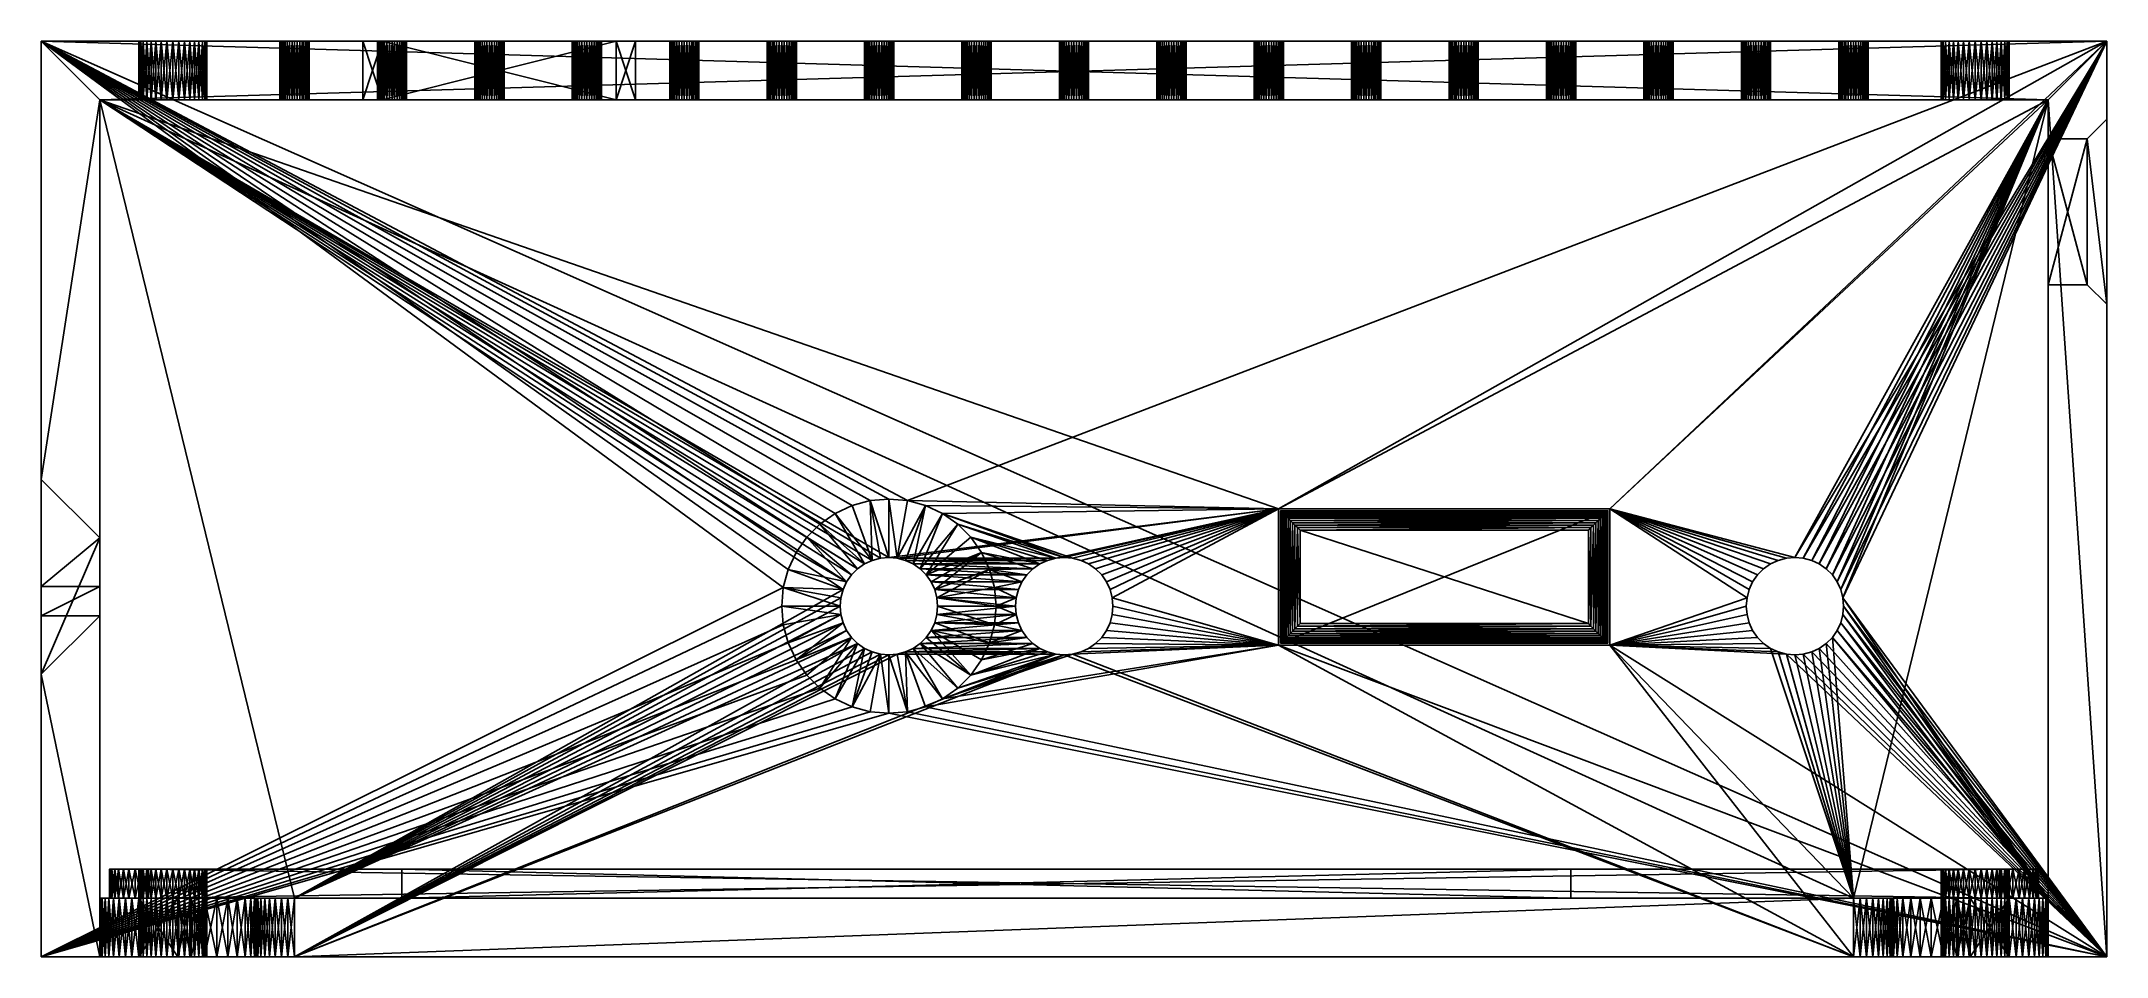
# Model space of a CAD drawing. Extents: x 0 to 106, y -4 to 43.
import ezdxf

# ---------------------------------------------------------------- set-up
doc = ezdxf.new("R2010")
doc.units = 0
for name, color, linetype in [('FRONT', 7, 'CONTINUOUS'), ('GPS_PLUG', 7, 'CONTINUOUS'), ('LOWER', 7, 'CONTINUOUS'), ('UPPER', 7, 'CONTINUOUS')]:
    doc.layers.add(name, color=color, linetype=linetype)

msp = doc.modelspace()

# ---------------------------------------------------------------- meshes
at = {"layer": 'FRONT', "color": 18}
mesh = msp.add_polyface(dxfattribs=at)
corners = [(3.5, -1, 5.5), (3.53, 0.5, 5.15), (3.53, -1, 5.15), (3.62, 0.5, 4.82), (3.62, -1, 4.82), (3.77, -1, 4.5), (3.77, 0.5, 4.5), (3.97, 0.5, 4.21), (3.97, -1, 4.21), (4.21, 0.5, 3.97), (4.21, -1, 3.97), (4.5, 0.5, 3.77), (4.5, -1, 3.77), (4.82, -1, 3.62), (5.15, 0.5, 3.53), (5.15, -1, 3.53), (5.03, -1, 63.95), (5, -1, 64.25), (3.5, -1, 65.5), (5.03, -1, 64.55), (5.11, -1, 64.85), (5.23, -1, 65.12), (3.53, -1, 65.85), (3.62, -1, 66.18), (5.41, -1, 65.37), (3.77, -1, 66.5), (3.97, -1, 66.79), (5.63, -1, 65.59), (4.21, -1, 67.03), (4.5, -1, 67.23), (5.41, -1, 7.87), (5.41, -1, 63.13), (3.5, -1, 5.5), (5.23, -1, 63.38), (5.11, -1, 63.65), (5.03, -1, 6.45), (5, -1, 6.75), (5.03, -1, 7.05), (5.11, -1, 7.35), (5.23, -1, 7.62), (4.82, -1, 3.62), (5.63, -1, 5.41), (4.5, -1, 3.77), (3.62, -1, 4.82), (3.77, -1, 4.5), (5.41, -1, 5.63), (3.97, -1, 4.21), (4.21, -1, 3.97), (5.23, -1, 5.88), (3.53, -1, 5.15), (5.11, -1, 6.15), (5.15, -1, 67.47), (4.82, 0.5, 67.38), (4.82, -1, 67.38), (4.5, -1, 67.23), (4.21, 0.5, 67.03), (4.21, -1, 67.03), (3.97, 0.5, 66.79), (3.97, -1, 66.79), (3.77, 0.5, 66.5), (3.77, -1, 66.5), (3.62, -1, 66.18), (3.53, 0.5, 65.85), (3.53, -1, 65.85), (3.5, 0.5, 65.5), (3.5, -1, 65.5)]
mesh.append_faces([[corners[k] for k in face] for face in [(0, 1, 2, 0), (2, 3, 4, 2), (4, 3, 5, 4), (5, 3, 6, 5), (5, 7, 8, 5), (8, 9, 10, 8), (10, 11, 12, 10), (12, 11, 13, 12), (13, 14, 15, 13), (16, 17, 18, 16), (18, 17, 19, 18), (18, 19, 20, 18), (20, 21, 18, 20), (18, 21, 22, 18), (22, 21, 23, 22), (23, 21, 24, 23), (23, 24, 25, 23), (25, 24, 26, 25), (26, 27, 28, 26), (27, 29, 28, 27), (30, 31, 32, 30), (32, 31, 18, 32), (31, 33, 18, 31), (18, 33, 34, 18), (18, 34, 16, 18), (35, 36, 32, 35), (32, 36, 37, 32), (32, 37, 38, 32), (38, 39, 32, 38), (32, 39, 30, 32), (40, 41, 42, 40), (43, 44, 45, 43), (45, 44, 46, 45), (41, 46, 47, 41), (41, 47, 42, 41), (45, 48, 43, 45), (43, 48, 49, 43), (49, 48, 32, 49), (32, 48, 50, 32), (32, 50, 35, 32), (51, 52, 53, 51), (53, 52, 54, 53), (54, 55, 56, 54), (56, 57, 58, 56), (58, 59, 60, 58), (60, 59, 61, 60), (61, 62, 63, 61), (63, 64, 65, 63)]], dxfattribs={"color": 18})
mesh = msp.add_polyface(dxfattribs=at)
corners = [(4.82, 0.5, 3.62), (4.5, 0.5, 3.77), (5.63, 0.5, 5.41), (4.21, 0.5, 3.97), (3.97, 0.5, 4.21), (5.41, 0.5, 5.63), (3.77, 0.5, 4.5), (3.62, 0.5, 4.82), (5.23, 0.5, 5.88), (3.53, 0.5, 5.15), (3.5, 0.5, 5.5), (5.11, 0.5, 63.65), (5.23, 0.5, 63.38), (3.5, 0.5, 65.5), (5.41, 0.5, 63.13), (5.41, 0.5, 7.87), (5.23, 0.5, 7.62), (3.53, 0.5, 65.85), (5.23, 0.5, 65.12), (5.11, 0.5, 64.85), (5.03, 0.5, 64.55), (3.62, 0.5, 66.18), (5.41, 0.5, 65.37), (3.77, 0.5, 66.5), (3.97, 0.5, 66.79), (5.63, 0.5, 65.59), (4.21, 0.5, 67.03), (4.5, 0.5, 67.23), (4.82, 0.5, 67.38), (5, 0.5, 64.25), (5.03, 0.5, 63.95), (5.03, 0.5, 7.05), (5, 0.5, 6.75), (5.03, 0.5, 6.45), (5.11, 0.5, 6.15), (5.11, 0.5, 7.35), (3.5, 0.5, 5.5), (3.53, 0.5, 5.15), (3.5, -1, 5.5), (3.62, 0.5, 4.82), (3.53, -1, 5.15), (3.77, -1, 4.5), (3.77, 0.5, 4.5), (3.97, 0.5, 4.21), (3.97, -1, 4.21), (4.21, 0.5, 3.97), (4.21, -1, 3.97), (4.5, 0.5, 3.77), (4.82, 0.5, 3.62), (4.82, -1, 3.62), (5.15, 0.5, 3.53), (3.5, 0.5, 5.5), (3.5, -1, 5.5), (3.5, 0.5, 65.5), (3.5, -1, 65.5), (4.5, -1, 67.23), (4.82, 0.5, 67.38), (4.5, 0.5, 67.23), (4.21, 0.5, 67.03), (4.21, -1, 67.03), (3.97, 0.5, 66.79), (3.97, -1, 66.79), (3.77, 0.5, 66.5), (3.62, 0.5, 66.18), (3.62, -1, 66.18), (3.53, 0.5, 65.85), (3.53, -1, 65.85), (3.5, 0.5, 65.5)]
mesh.append_faces([[corners[k] for k in face] for face in [(0, 1, 2, 0), (2, 1, 3, 2), (2, 3, 4, 2), (5, 4, 6, 5), (5, 6, 7, 5), (5, 7, 8, 5), (8, 7, 9, 8), (8, 9, 10, 8), (11, 12, 13, 11), (13, 12, 14, 13), (13, 14, 10, 13), (10, 14, 15, 10), (10, 15, 16, 10), (17, 18, 13, 17), (13, 18, 19, 13), (13, 19, 20, 13), (17, 21, 18, 17), (18, 21, 22, 18), (21, 23, 22, 21), (22, 23, 24, 22), (25, 24, 26, 25), (25, 26, 27, 25), (27, 28, 25, 27), (20, 29, 13, 20), (13, 29, 30, 13), (13, 30, 11, 13), (31, 32, 10, 31), (10, 32, 33, 10), (10, 33, 34, 10), (34, 8, 10, 34), (16, 35, 10, 16), (10, 35, 31, 10), (36, 37, 38, 36), (37, 39, 40, 37), (41, 42, 43, 41), (44, 43, 45, 44), (46, 45, 47, 46), (47, 48, 49, 47), (49, 48, 50, 49), (51, 52, 53, 51), (53, 52, 54, 53), (55, 56, 57, 55), (55, 57, 58, 55), (59, 58, 60, 59), (61, 60, 62, 61), (62, 63, 64, 62), (64, 63, 65, 64), (66, 65, 67, 66)]], dxfattribs={"color": 18})
mesh = msp.add_polyface(dxfattribs=at)
corners = [(5, 0.5, 64.25), (5.03, -1, 64.55), (5, -1, 64.25), (5.03, 0.5, 63.95), (5.03, -1, 63.95), (5.11, -1, 63.65), (5.11, 0.5, 64.85), (5.11, -1, 64.85), (5.23, 0.5, 65.12), (5.23, -1, 65.12), (5.41, -1, 65.37), (5.41, 0.5, 65.37), (5.63, 0.5, 65.59), (5.63, -1, 65.59), (5.88, 0.5, 65.77), (5.88, -1, 65.77), (6.15, 0.5, 65.89), (6.15, -1, 65.89), (6.15, -1, 62.61), (5.88, 0.5, 62.73), (5.88, -1, 62.73), (5.63, 0.5, 62.91), (5.63, -1, 62.91), (5.41, 0.5, 63.13), (5.41, -1, 63.13), (5.23, -1, 63.38), (5.11, 0.5, 63.65), (5.03, -1, 7.05), (5.11, 0.5, 7.35), (5.11, -1, 7.35), (5.23, 0.5, 7.62), (5.23, -1, 7.62), (5.41, -1, 7.87), (5.63, 0.5, 8.09), (5.63, -1, 8.09), (5.88, 0.5, 8.27), (5.88, -1, 8.27), (6.15, 0.5, 8.39), (6.15, -1, 8.39), (6.15, -1, 5.11), (5.88, 0.5, 5.23), (5.88, -1, 5.23), (5.63, 0.5, 5.41), (5.63, -1, 5.41), (5.41, 0.5, 5.63), (5.41, -1, 5.63), (5.23, -1, 5.88), (5.11, 0.5, 6.15), (5.11, -1, 6.15), (5.15, -1, 3.53), (5.5, 0.5, 3.5), (5.5, -1, 3.5), (5.41, -1, 65.37), (5.63, -1, 65.59), (3.97, -1, 66.79), (5.5, -1, 67.5), (5.15, -1, 67.47), (5.88, -1, 65.77), (4.82, -1, 67.38), (4.5, -1, 67.23), (6.15, -1, 65.89), (6.45, -1, 65.97), (6.75, -1, 66), (5.88, -1, 8.27), (6.15, -1, 62.61), (5.88, -1, 62.73), (5.63, -1, 8.09), (5.63, -1, 62.91), (5.41, -1, 7.87), (5.41, -1, 63.13), (5.5, -1, 3.5), (6.75, -1, 5), (6.45, -1, 5.03), (6.15, -1, 5.11), (5.88, -1, 5.23), (5.15, -1, 3.53), (4.82, -1, 3.62), (5.63, -1, 5.41), (5.41, -1, 5.63), (3.97, -1, 4.21), (5.5, -1, 67.5), (5.15, 0.5, 67.47), (5.15, -1, 67.47)]
mesh.append_faces([[corners[k] for k in face] for face in [(0, 1, 2, 0), (3, 2, 4, 3), (3, 4, 5, 3), (1, 6, 7, 1), (7, 8, 9, 7), (9, 8, 10, 9), (10, 8, 11, 10), (10, 11, 12, 10), (10, 12, 13, 10), (13, 14, 15, 13), (15, 16, 17, 15), (18, 19, 20, 18), (20, 21, 22, 20), (22, 23, 24, 22), (24, 23, 25, 24), (25, 26, 5, 25), (27, 28, 29, 27), (29, 30, 31, 29), (31, 30, 32, 31), (32, 33, 34, 32), (34, 35, 36, 34), (36, 37, 38, 36), (39, 40, 41, 39), (41, 42, 43, 41), (43, 44, 45, 43), (45, 44, 46, 45), (46, 47, 48, 46), (49, 50, 51, 49), (52, 53, 54, 52), (55, 56, 57, 55), (57, 56, 58, 57), (57, 58, 53, 57), (53, 58, 59, 53), (57, 60, 55, 57), (55, 60, 61, 55), (55, 61, 62, 55), (63, 64, 65, 63), (63, 65, 66, 63), (66, 65, 67, 66), (66, 67, 68, 66), (68, 67, 69, 68), (70, 71, 72, 70), (70, 73, 74, 70), (70, 74, 75, 70), (75, 74, 76, 75), (74, 77, 76, 74), (78, 79, 77, 78), (80, 81, 82, 80)]], dxfattribs={"color": 18})
mesh = msp.add_polyface(dxfattribs=at)
corners = [(5.15, 0.5, 3.53), (5.88, 0.5, 5.23), (5.5, 0.5, 3.5), (6.15, 0.5, 5.11), (6.45, 0.5, 5.03), (4.82, 0.5, 3.62), (5.63, 0.5, 5.41), (3.97, 0.5, 4.21), (5.41, 0.5, 5.63), (5.41, 0.5, 65.37), (3.97, 0.5, 66.79), (5.63, 0.5, 65.59), (4.82, 0.5, 67.38), (5.88, 0.5, 65.77), (5.15, 0.5, 67.47), (5.5, 0.5, 67.5), (6.15, 0.5, 65.89), (6.45, 0.5, 65.97), (5.41, 0.5, 63.13), (5.63, 0.5, 62.91), (5.41, 0.5, 7.87), (5.63, 0.5, 8.09), (5.88, 0.5, 62.73), (5.88, 0.5, 8.27), (6.15, 0.5, 62.61), (6.15, 0.5, 8.39), (5.03, 0.5, 64.55), (5.03, -1, 64.55), (5, 0.5, 64.25), (5, -1, 64.25), (5.03, 0.5, 63.95), (5.11, 0.5, 64.85), (5.23, 0.5, 65.12), (5.11, -1, 64.85), (5.63, -1, 65.59), (5.63, 0.5, 65.59), (5.88, 0.5, 65.77), (5.88, -1, 65.77), (6.15, 0.5, 65.89), (5.88, -1, 62.73), (5.88, 0.5, 62.73), (5.63, 0.5, 62.91), (5.63, -1, 62.91), (5.41, 0.5, 63.13), (5.23, 0.5, 63.38), (5.23, -1, 63.38), (5.11, 0.5, 63.65), (5.11, -1, 63.65), (5.03, 0.5, 7.05), (5.03, -1, 7.05), (5, 0.5, 6.75), (5, -1, 6.75), (5.03, 0.5, 6.45), (5.03, -1, 6.45), (5.11, -1, 6.15), (5.11, 0.5, 7.35), (5.23, 0.5, 7.62), (5.11, -1, 7.35), (5.41, -1, 7.87), (5.41, 0.5, 7.87), (5.63, 0.5, 8.09), (5.63, -1, 8.09), (5.88, 0.5, 8.27), (5.88, -1, 8.27), (6.15, 0.5, 8.39), (5.88, -1, 5.23), (5.88, 0.5, 5.23), (5.63, 0.5, 5.41), (5.63, -1, 5.41), (5.41, 0.5, 5.63), (5.23, 0.5, 5.88), (5.23, -1, 5.88), (5.11, 0.5, 6.15), (5.15, -1, 3.53), (5.15, 0.5, 3.53), (5.5, 0.5, 3.5), (5.5, 0.5, 67.5), (5.15, 0.5, 67.47), (5.5, -1, 67.5), (4.82, 0.5, 67.38), (5.15, -1, 67.47)]
mesh.append_faces([[corners[k] for k in face] for face in [(0, 1, 2, 0), (2, 1, 3, 2), (2, 3, 4, 2), (0, 5, 1, 0), (1, 5, 6, 1), (6, 7, 8, 6), (9, 10, 11, 9), (11, 12, 13, 11), (12, 14, 13, 12), (13, 14, 15, 13), (13, 15, 16, 13), (16, 15, 17, 16), (18, 19, 20, 18), (20, 19, 21, 20), (19, 22, 21, 19), (21, 22, 23, 21), (22, 24, 23, 22), (23, 24, 25, 23), (26, 27, 28, 26), (28, 29, 30, 28), (26, 31, 27, 26), (31, 32, 33, 31), (34, 35, 36, 34), (37, 36, 38, 37), (39, 40, 41, 39), (42, 41, 43, 42), (43, 44, 45, 43), (45, 44, 46, 45), (47, 46, 30, 47), (48, 49, 50, 48), (50, 49, 51, 50), (50, 51, 52, 50), (52, 51, 53, 52), (52, 53, 54, 52), (48, 55, 49, 48), (55, 56, 57, 55), (58, 56, 59, 58), (58, 59, 60, 58), (61, 60, 62, 61), (63, 62, 64, 63), (65, 66, 67, 65), (68, 67, 69, 68), (69, 70, 71, 69), (71, 70, 72, 71), (54, 72, 52, 54), (73, 74, 75, 73), (76, 77, 78, 76), (77, 79, 80, 77)]], dxfattribs={"color": 18})
mesh = msp.add_polyface(dxfattribs=at)
corners = [(5.5, 0.5, 67.5), (7.87, 0.5, 65.59), (7.62, 0.5, 65.77), (6.15, 0.5, 62.61), (6.45, 0.5, 62.53), (6.15, 0.5, 8.39), (6.45, 0.5, 8.47), (7.35, 0.5, 65.89), (7.05, 0.5, 65.97), (6.75, 0.5, 66), (6.45, 0.5, 65.97), (6.45, 0.5, 5.03), (6.75, 0.5, 5), (5.5, 0.5, 3.5), (7.05, 0.5, 5.03), (7.35, 0.5, 5.11), (7.62, 0.5, 5.23), (6.15, -1, 65.89), (6.15, 0.5, 65.89), (6.45, -1, 65.97), (6.45, 0.5, 65.97), (6.75, 0.5, 66), (6.75, -1, 66), (7.05, 0.5, 65.97), (7.05, -1, 65.97), (7.05, -1, 62.53), (7.05, 0.5, 62.53), (6.75, 0.5, 62.5), (6.75, -1, 62.5), (6.45, 0.5, 62.53), (6.45, -1, 62.53), (6.15, -1, 62.61), (6.15, 0.5, 62.61), (5.88, 0.5, 62.73), (6.15, -1, 8.39), (6.15, 0.5, 8.39), (6.45, -1, 8.47), (6.45, 0.5, 8.47), (6.75, 0.5, 8.5), (6.75, -1, 8.5), (7.05, 0.5, 8.47), (7.05, -1, 8.47), (7.05, -1, 5.03), (7.05, 0.5, 5.03), (6.75, 0.5, 5), (6.75, -1, 5), (6.45, 0.5, 5.03), (6.45, -1, 5.03), (6.15, -1, 5.11), (6.15, 0.5, 5.11), (5.88, 0.5, 5.23), (6.75, -1, 66), (7.05, -1, 65.97), (5.5, -1, 67.5), (7.35, -1, 65.89), (7.62, -1, 65.77), (6.45, -1, 8.47), (6.45, -1, 62.53), (6.15, -1, 8.39), (6.15, -1, 62.61), (5.88, -1, 8.27), (5.5, -1, 3.5), (7.87, -1, 5.41), (7.62, -1, 5.23), (7.35, -1, 5.11), (7.05, -1, 5.03), (6.75, -1, 5), (6.45, -1, 5.03), (6.15, -1, 5.11)]
mesh.append_faces([[corners[k] for k in face] for face in [(0, 1, 2, 0), (3, 4, 5, 3), (5, 4, 6, 5), (2, 7, 0, 2), (0, 7, 8, 0), (0, 8, 9, 0), (9, 10, 0, 9), (11, 12, 13, 11), (13, 12, 14, 13), (13, 14, 15, 13), (15, 16, 13, 15), (17, 18, 19, 17), (18, 20, 19, 18), (19, 20, 21, 19), (19, 21, 22, 19), (22, 21, 23, 22), (22, 23, 24, 22), (25, 26, 27, 25), (25, 27, 28, 25), (28, 27, 29, 28), (28, 29, 30, 28), (30, 29, 31, 30), (29, 32, 31, 29), (31, 32, 33, 31), (34, 35, 36, 34), (35, 37, 36, 35), (36, 37, 38, 36), (36, 38, 39, 36), (39, 38, 40, 39), (39, 40, 41, 39), (42, 43, 44, 42), (42, 44, 45, 42), (45, 44, 46, 45), (45, 46, 47, 45), (47, 46, 48, 47), (46, 49, 48, 46), (48, 49, 50, 48), (51, 52, 53, 51), (53, 52, 54, 53), (53, 54, 55, 53), (56, 57, 58, 56), (58, 57, 59, 58), (58, 59, 60, 58), (61, 62, 63, 61), (61, 63, 64, 61), (64, 65, 61, 64), (61, 65, 66, 61), (67, 68, 61, 67)]], dxfattribs={"color": 18})
mesh = msp.add_polyface(dxfattribs=at)
corners = [(7.62, 0.5, 5.23), (7.87, 0.5, 5.41), (5.5, 0.5, 3.5), (7.05, -1, 65.97), (7.05, 0.5, 65.97), (7.35, -1, 65.89), (7.35, 0.5, 65.89), (7.62, 0.5, 65.77), (7.62, -1, 65.77), (7.87, 0.5, 65.59), (7.87, -1, 65.59), (8.09, 0.5, 65.37), (8.09, -1, 65.37), (8.27, -1, 65.12), (8.27, 0.5, 65.12), (8.39, 0.5, 64.85), (8.39, -1, 64.85), (8.39, -1, 63.65), (8.27, 0.5, 63.38), (8.27, -1, 63.38), (8.09, -1, 63.13), (8.09, 0.5, 63.13), (7.87, 0.5, 62.91), (7.87, -1, 62.91), (7.62, 0.5, 62.73), (7.62, -1, 62.73), (7.35, 0.5, 62.61), (7.35, -1, 62.61), (7.05, -1, 62.53), (7.05, 0.5, 62.53), (7.05, -1, 8.47), (7.05, 0.5, 8.47), (7.35, -1, 8.39), (7.35, 0.5, 8.39), (7.62, 0.5, 8.27), (7.62, -1, 8.27), (7.87, 0.5, 8.09), (7.87, -1, 8.09), (8.09, 0.5, 7.87), (8.09, -1, 7.87), (8.27, -1, 7.62), (8.27, 0.5, 7.62), (8.39, 0.5, 7.35), (8.39, -1, 7.35), (8.39, -1, 6.15), (8.27, 0.5, 5.88), (8.27, -1, 5.88), (8.09, -1, 5.63), (8.09, 0.5, 5.63), (7.87, 0.5, 5.41), (7.87, -1, 5.41), (7.62, 0.5, 5.23), (7.62, -1, 5.23), (7.35, 0.5, 5.11), (7.35, -1, 5.11), (7.05, -1, 5.03), (7.05, 0.5, 5.03), (7.62, -1, 65.77), (7.87, -1, 65.59), (5.5, -1, 67.5)]
mesh.append_faces([[corners[k] for k in face] for face in [(0, 1, 2, 0), (3, 4, 5, 3), (4, 6, 5, 4), (5, 6, 7, 5), (5, 7, 8, 5), (8, 7, 9, 8), (8, 9, 10, 8), (10, 9, 11, 10), (10, 11, 12, 10), (12, 11, 13, 12), (11, 14, 13, 11), (13, 14, 15, 13), (13, 15, 16, 13), (17, 18, 19, 17), (19, 18, 20, 19), (18, 21, 20, 18), (20, 21, 22, 20), (20, 22, 23, 20), (23, 22, 24, 23), (23, 24, 25, 23), (25, 24, 26, 25), (25, 26, 27, 25), (27, 26, 28, 27), (26, 29, 28, 26), (30, 31, 32, 30), (31, 33, 32, 31), (32, 33, 34, 32), (32, 34, 35, 32), (35, 34, 36, 35), (35, 36, 37, 35), (37, 36, 38, 37), (37, 38, 39, 37), (39, 38, 40, 39), (38, 41, 40, 38), (40, 41, 42, 40), (40, 42, 43, 40), (44, 45, 46, 44), (46, 45, 47, 46), (45, 48, 47, 45), (47, 48, 49, 47), (47, 49, 50, 47), (50, 49, 51, 50), (50, 51, 52, 50), (52, 51, 53, 52), (52, 53, 54, 52), (54, 53, 55, 54), (53, 56, 55, 53), (57, 58, 59, 57)]], dxfattribs={"color": 18})
mesh = msp.add_polyface(dxfattribs=at)
corners = [(5.5, 0.5, 67.5), (78.5, 0.5, 58.5), (7.87, 0.5, 65.59), (5.5, 0.5, 3.5), (7.87, 0.5, 5.41), (98.13, 0.5, 5.41), (100.5, 0.5, 3.5), (78.5, 0.5, 12.5), (8.39, 0.5, 6.15), (18.5, 0.5, 12.5), (8.47, 0.5, 6.45), (8.5, 0.5, 6.75), (18.5, 0.5, 58.5), (6.45, 0.5, 8.47), (7.87, 0.5, 62.91), (8.09, 0.5, 63.13), (8.27, 0.5, 63.38), (8.39, 0.5, 63.65), (8.47, 0.5, 63.95), (8.5, 0.5, 64.25), (8.47, 0.5, 64.55), (8.39, 0.5, 64.85), (8.27, 0.5, 65.12), (97.91, 0.5, 5.63), (8.09, 0.5, 5.63), (97.73, 0.5, 5.88), (8.27, 0.5, 5.88), (97.61, 0.5, 6.15), (8.47, 0.5, 7.05), (8.39, 0.5, 7.35), (8.27, 0.5, 7.62), (8.09, 0.5, 7.87), (7.87, 0.5, 8.09), (7.62, 0.5, 8.27), (18.5, -1, 12.5), (8.5, -1, 6.75), (8.47, -1, 6.45), (78.5, -1, 12.5), (18.5, -1, 58.5), (6.45, -1, 8.47), (78.5, -1, 58.5), (5.5, -1, 67.5), (7.87, -1, 65.59), (8.09, -1, 65.37), (8.27, -1, 65.12), (8.39, -1, 64.85), (8.47, -1, 64.55), (8.5, -1, 64.25), (8.47, -1, 63.95), (8.39, -1, 63.65), (8.27, -1, 63.38), (8.09, -1, 63.13), (7.87, -1, 62.91), (7.62, -1, 62.73), (7.35, -1, 8.39), (7.62, -1, 8.27), (7.87, -1, 8.09), (8.09, -1, 7.87), (8.27, -1, 7.62), (8.39, -1, 7.35), (8.39, -1, 6.15), (97.61, -1, 6.15), (8.27, -1, 5.88), (97.73, -1, 5.88), (8.09, -1, 5.63), (97.91, -1, 5.63), (7.87, -1, 5.41), (98.13, -1, 5.41), (5.5, 0.5, 67.5), (5.5, -1, 67.5), (100.5, 0.5, 67.5), (5.5, -1, 3.5), (5.5, 0.5, 3.5), (100.5, -1, 3.5), (18.5, -1, 58.5), (18.5, 0.5, 58.5), (78.5, -1, 58.5), (18.5, -1, 12.5), (78.5, 0.5, 12.5), (18.5, 0.5, 12.5), (18.5, -1, 12.5), (18.5, 0.5, 12.5), (18.5, -1, 58.5), (18.5, 0.5, 58.5)]
mesh.append_faces([[corners[k] for k in face] for face in [(0, 1, 2, 0), (3, 4, 5, 3), (3, 5, 6, 3), (7, 8, 9, 7), (9, 8, 10, 9), (9, 10, 11, 9), (1, 12, 2, 1), (9, 13, 12, 9), (12, 14, 15, 12), (12, 15, 16, 12), (12, 17, 18, 12), (12, 18, 19, 12), (12, 20, 21, 12), (12, 21, 22, 12), (23, 4, 24, 23), (25, 24, 26, 25), (27, 26, 8, 27), (9, 28, 29, 9), (9, 29, 30, 9), (9, 31, 32, 9), (9, 32, 33, 9), (34, 35, 36, 34), (34, 36, 37, 34), (38, 39, 34, 38), (40, 41, 42, 40), (40, 42, 38, 40), (38, 42, 43, 38), (38, 43, 44, 38), (38, 45, 46, 38), (38, 46, 47, 38), (38, 48, 49, 38), (38, 49, 50, 38), (38, 51, 52, 38), (38, 52, 53, 38), (34, 54, 55, 34), (34, 55, 56, 34), (34, 57, 58, 34), (34, 58, 59, 34), (36, 60, 61, 36), (60, 62, 63, 60), (62, 64, 65, 62), (64, 66, 67, 64), (68, 69, 70, 68), (71, 72, 73, 71), (74, 75, 76, 74), (77, 78, 79, 77), (80, 81, 82, 80), (82, 81, 83, 82)]], dxfattribs={"color": 18})
mesh = msp.add_polyface(dxfattribs=at)
corners = [(100.5, 0.5, 67.5), (78.5, 0.5, 58.5), (5.5, 0.5, 67.5), (78.5, 0.5, 12.5), (97.53, 0.5, 6.45), (8.39, 0.5, 6.15), (98.95, 0.5, 8.47), (98.65, 0.5, 8.39), (98.38, 0.5, 8.27), (97.5, 0.5, 64.25), (97.53, 0.5, 63.95), (97.61, 0.5, 63.65), (97.73, 0.5, 63.38), (97.91, 0.5, 63.13), (98.13, 0.5, 62.91), (98.38, 0.5, 62.73), (98.65, 0.5, 62.61), (97.91, 0.5, 65.37), (97.73, 0.5, 65.12), (97.61, 0.5, 64.85), (98.13, 0.5, 5.41), (7.87, 0.5, 5.41), (97.91, 0.5, 5.63), (8.09, 0.5, 5.63), (97.73, 0.5, 5.88), (8.27, 0.5, 5.88), (97.61, 0.5, 6.15), (98.13, 0.5, 8.09), (97.91, 0.5, 7.87), (97.73, 0.5, 7.62), (97.61, 0.5, 7.35), (97.53, 0.5, 7.05), (97.5, 0.5, 6.75), (78.5, -1, 12.5), (8.47, -1, 6.45), (97.61, -1, 6.15), (97.53, -1, 6.45), (100.5, -1, 67.5), (5.5, -1, 67.5), (78.5, -1, 58.5), (98.65, -1, 8.39), (98.95, -1, 8.47), (97.5, -1, 64.25), (97.53, -1, 64.55), (97.61, -1, 64.85), (97.73, -1, 65.12), (97.91, -1, 65.37), (98.13, -1, 65.59), (98.38, -1, 62.73), (98.13, -1, 62.91), (97.91, -1, 63.13), (97.73, -1, 63.38), (97.61, -1, 63.65), (97.53, -1, 63.95), (8.39, -1, 6.15), (97.73, -1, 5.88), (8.27, -1, 5.88), (97.91, -1, 5.63), (8.09, -1, 5.63), (98.13, -1, 5.41), (7.87, -1, 5.41), (100.5, -1, 3.5), (5.5, -1, 3.5), (97.5, -1, 6.75), (97.53, -1, 7.05), (97.61, -1, 7.35), (97.73, -1, 7.62), (97.91, -1, 7.87), (98.13, -1, 8.09), (100.5, 0.5, 67.5), (5.5, -1, 67.5), (100.5, -1, 67.5), (100.5, -1, 3.5), (5.5, 0.5, 3.5), (100.5, 0.5, 3.5), (78.5, -1, 58.5), (18.5, 0.5, 58.5), (78.5, 0.5, 58.5), (78.5, -1, 58.5), (78.5, 0.5, 58.5), (78.5, -1, 12.5), (78.5, 0.5, 12.5), (78.5, -1, 12.5), (78.5, 0.5, 12.5), (18.5, -1, 12.5)]
mesh.append_faces([[corners[k] for k in face] for face in [(0, 1, 2, 0), (3, 4, 5, 3), (1, 6, 3, 1), (3, 6, 7, 3), (3, 7, 8, 3), (1, 9, 10, 1), (1, 10, 11, 1), (1, 12, 13, 1), (1, 13, 14, 1), (1, 15, 16, 1), (1, 17, 18, 1), (1, 18, 19, 1), (20, 21, 22, 20), (22, 23, 24, 22), (24, 25, 26, 24), (26, 5, 4, 26), (3, 27, 28, 3), (3, 28, 29, 3), (3, 30, 31, 3), (3, 31, 32, 3), (33, 34, 35, 33), (33, 35, 36, 33), (37, 38, 39, 37), (33, 40, 41, 33), (33, 41, 39, 33), (39, 42, 43, 39), (39, 43, 44, 39), (39, 45, 46, 39), (39, 46, 47, 39), (39, 48, 49, 39), (39, 49, 50, 39), (39, 51, 52, 39), (39, 52, 53, 39), (35, 54, 55, 35), (55, 56, 57, 55), (57, 58, 59, 57), (59, 60, 61, 59), (61, 60, 62, 61), (33, 63, 64, 33), (33, 64, 65, 33), (33, 66, 67, 33), (33, 67, 68, 33), (69, 70, 71, 69), (72, 73, 74, 72), (75, 76, 77, 75), (78, 79, 80, 78), (80, 79, 81, 80), (82, 83, 84, 82)]], dxfattribs={"color": 18})
mesh = msp.add_polyface(dxfattribs=at)
corners = [(7.87, 0.5, 65.59), (18.5, 0.5, 58.5), (8.09, 0.5, 65.37), (7.05, 0.5, 8.47), (6.75, 0.5, 8.5), (18.5, 0.5, 12.5), (6.45, 0.5, 8.47), (6.45, 0.5, 62.53), (6.75, 0.5, 62.5), (7.05, 0.5, 62.53), (7.35, 0.5, 62.61), (7.62, 0.5, 62.73), (7.87, 0.5, 62.91), (8.27, 0.5, 63.38), (8.39, 0.5, 63.65), (8.5, 0.5, 64.25), (8.47, 0.5, 64.55), (8.27, 0.5, 65.12), (8.5, 0.5, 6.75), (8.47, 0.5, 7.05), (8.27, 0.5, 7.62), (8.09, 0.5, 7.87), (7.62, 0.5, 8.27), (7.35, 0.5, 8.39), (8.39, -1, 64.85), (8.39, 0.5, 64.85), (8.47, 0.5, 64.55), (8.47, -1, 64.55), (8.5, -1, 64.25), (8.5, 0.5, 64.25), (8.47, -1, 63.95), (8.47, 0.5, 63.95), (8.39, 0.5, 63.65), (8.39, -1, 63.65), (8.27, 0.5, 63.38), (8.39, -1, 7.35), (8.39, 0.5, 7.35), (8.47, 0.5, 7.05), (8.47, -1, 7.05), (8.5, -1, 6.75), (8.5, 0.5, 6.75), (8.47, -1, 6.45), (8.47, 0.5, 6.45), (8.39, 0.5, 6.15), (8.39, -1, 6.15), (8.27, 0.5, 5.88), (8.47, -1, 7.05), (8.5, -1, 6.75), (18.5, -1, 12.5), (6.75, -1, 62.5), (6.45, -1, 62.53), (18.5, -1, 58.5), (6.45, -1, 8.47), (6.75, -1, 8.5), (7.05, -1, 8.47), (8.27, -1, 65.12), (8.39, -1, 64.85), (8.5, -1, 64.25), (8.47, -1, 63.95), (8.27, -1, 63.38), (8.09, -1, 63.13), (7.62, -1, 62.73), (7.35, -1, 62.61), (7.05, -1, 62.53), (7.35, -1, 8.39), (7.87, -1, 8.09), (8.09, -1, 7.87), (8.39, -1, 7.35)]
mesh.append_faces([[corners[k] for k in face] for face in [(0, 1, 2, 0), (3, 4, 5, 3), (5, 4, 6, 5), (1, 6, 7, 1), (1, 7, 8, 1), (8, 9, 1, 8), (1, 9, 10, 1), (1, 10, 11, 1), (11, 12, 1, 11), (13, 14, 1, 13), (15, 16, 1, 15), (17, 2, 1, 17), (18, 19, 5, 18), (20, 21, 5, 20), (22, 23, 5, 22), (5, 23, 3, 5), (24, 25, 26, 24), (24, 26, 27, 24), (27, 26, 28, 27), (26, 29, 28, 26), (28, 29, 30, 28), (29, 31, 30, 29), (30, 31, 32, 30), (30, 32, 33, 30), (33, 32, 34, 33), (35, 36, 37, 35), (35, 37, 38, 35), (38, 37, 39, 38), (37, 40, 39, 37), (39, 40, 41, 39), (40, 42, 41, 40), (41, 42, 43, 41), (41, 43, 44, 41), (44, 43, 45, 44), (46, 47, 48, 46), (49, 50, 51, 49), (51, 50, 52, 51), (48, 52, 53, 48), (48, 53, 54, 48), (55, 56, 51, 55), (57, 58, 51, 57), (59, 60, 51, 59), (61, 62, 51, 61), (51, 62, 63, 51), (51, 63, 49, 51), (54, 64, 48, 54), (65, 66, 48, 65), (67, 46, 48, 67)]], dxfattribs={"color": 18})
mesh = msp.add_polyface(dxfattribs=at)
corners = [(97.53, 0.5, 64.55), (97.53, -1, 64.55), (97.5, 0.5, 64.25), (97.5, -1, 64.25), (97.53, 0.5, 63.95), (97.53, -1, 63.95), (97.61, -1, 63.65), (97.61, 0.5, 64.85), (97.61, -1, 64.85), (97.73, 0.5, 65.12), (97.73, -1, 65.12), (97.91, -1, 65.37), (97.73, -1, 63.38), (97.73, 0.5, 63.38), (97.61, 0.5, 63.65), (100.5, 0.5, 67.5), (98.13, 0.5, 65.59), (78.5, 0.5, 58.5), (97.5, 0.5, 6.75), (97.53, 0.5, 6.45), (78.5, 0.5, 12.5), (98.65, 0.5, 62.61), (98.95, 0.5, 62.53), (98.95, 0.5, 8.47), (97.53, 0.5, 64.55), (97.5, 0.5, 64.25), (97.61, 0.5, 63.65), (97.73, 0.5, 63.38), (98.13, 0.5, 62.91), (98.38, 0.5, 62.73), (97.91, 0.5, 65.37), (97.61, 0.5, 64.85), (98.38, 0.5, 8.27), (98.13, 0.5, 8.09), (97.73, 0.5, 7.62), (97.61, 0.5, 7.35), (97.53, 0.5, 7.05), (97.53, -1, 7.05), (97.5, 0.5, 6.75), (97.5, -1, 6.75), (97.53, 0.5, 6.45), (97.53, -1, 6.45), (97.61, -1, 6.15), (97.61, 0.5, 7.35), (97.61, -1, 7.35), (97.73, 0.5, 7.62), (97.73, -1, 7.62), (97.91, -1, 7.87), (97.73, -1, 5.88), (97.73, 0.5, 5.88), (97.61, 0.5, 6.15), (98.38, -1, 8.27), (98.65, -1, 8.39), (78.5, -1, 12.5), (78.5, -1, 58.5), (98.95, -1, 8.47), (98.95, -1, 62.53), (98.65, -1, 62.61), (97.53, -1, 63.95), (97.5, -1, 64.25), (97.61, -1, 64.85), (97.73, -1, 65.12), (98.13, -1, 65.59), (100.5, -1, 67.5), (98.38, -1, 62.73), (97.91, -1, 63.13), (97.73, -1, 63.38), (97.53, -1, 6.45), (97.5, -1, 6.75), (97.61, -1, 7.35), (97.73, -1, 7.62), (98.13, -1, 8.09)]
mesh.append_faces([[corners[k] for k in face] for face in [(0, 1, 2, 0), (2, 1, 3, 2), (2, 3, 4, 2), (4, 3, 5, 4), (4, 5, 6, 4), (0, 7, 1, 0), (1, 7, 8, 1), (7, 9, 8, 7), (8, 9, 10, 8), (10, 9, 11, 10), (12, 13, 14, 12), (12, 14, 6, 12), (6, 14, 4, 6), (15, 16, 17, 15), (18, 19, 20, 18), (21, 22, 17, 21), (17, 22, 23, 17), (24, 25, 17, 24), (26, 27, 17, 26), (28, 29, 17, 28), (16, 30, 17, 16), (31, 24, 17, 31), (32, 33, 20, 32), (34, 35, 20, 34), (36, 37, 38, 36), (38, 37, 39, 38), (38, 39, 40, 38), (40, 39, 41, 40), (40, 41, 42, 40), (36, 43, 37, 36), (37, 43, 44, 37), (43, 45, 44, 43), (44, 45, 46, 44), (46, 45, 47, 46), (48, 49, 50, 48), (48, 50, 42, 48), (42, 50, 40, 42), (51, 52, 53, 51), (54, 55, 56, 54), (54, 56, 57, 54), (58, 59, 54, 58), (60, 61, 54, 60), (54, 62, 63, 54), (57, 64, 54, 57), (65, 66, 54, 65), (67, 68, 53, 67), (69, 70, 53, 69), (71, 51, 53, 71)]], dxfattribs={"color": 18})
mesh = msp.add_polyface(dxfattribs=at)
corners = [(97.91, -1, 65.37), (97.73, 0.5, 65.12), (97.91, 0.5, 65.37), (98.13, 0.5, 65.59), (98.13, -1, 65.59), (98.38, 0.5, 65.77), (98.38, -1, 65.77), (98.65, 0.5, 65.89), (98.65, -1, 65.89), (98.95, -1, 65.97), (98.95, 0.5, 65.97), (99.25, 0.5, 66), (99.25, -1, 66), (99.25, -1, 62.5), (98.95, 0.5, 62.53), (98.95, -1, 62.53), (98.65, -1, 62.61), (98.65, 0.5, 62.61), (98.38, 0.5, 62.73), (98.38, -1, 62.73), (98.13, 0.5, 62.91), (98.13, -1, 62.91), (97.91, 0.5, 63.13), (97.91, -1, 63.13), (97.73, -1, 63.38), (97.73, 0.5, 63.38), (98.38, 0.5, 65.77), (98.13, 0.5, 65.59), (100.5, 0.5, 67.5), (98.95, 0.5, 8.47), (98.95, 0.5, 62.53), (99.25, 0.5, 8.5), (98.65, 0.5, 65.89), (97.91, -1, 7.87), (97.73, 0.5, 7.62), (97.91, 0.5, 7.87), (98.13, 0.5, 8.09), (98.13, -1, 8.09), (98.38, 0.5, 8.27), (98.38, -1, 8.27), (98.65, 0.5, 8.39), (98.65, -1, 8.39), (98.95, -1, 8.47), (98.95, 0.5, 8.47), (99.25, 0.5, 8.5), (99.25, -1, 8.5), (98.95, -1, 5.03), (98.95, 0.5, 5.03), (98.65, -1, 5.11), (98.65, 0.5, 5.11), (98.38, 0.5, 5.23), (98.38, -1, 5.23), (98.13, 0.5, 5.41), (98.13, -1, 5.41), (97.91, 0.5, 5.63), (97.91, -1, 5.63), (97.73, -1, 5.88), (97.73, 0.5, 5.88), (98.13, -1, 5.41), (100.5, -1, 3.5), (98.38, -1, 5.23), (98.65, -1, 5.11)]
mesh.append_faces([[corners[k] for k in face] for face in [(0, 1, 2, 0), (0, 2, 3, 0), (0, 3, 4, 0), (4, 3, 5, 4), (4, 5, 6, 4), (6, 5, 7, 6), (6, 7, 8, 6), (8, 7, 9, 8), (7, 10, 9, 7), (9, 10, 11, 9), (9, 11, 12, 9), (13, 14, 15, 13), (15, 14, 16, 15), (14, 17, 16, 14), (16, 17, 18, 16), (16, 18, 19, 16), (19, 18, 20, 19), (19, 20, 21, 19), (21, 20, 22, 21), (21, 22, 23, 21), (23, 22, 24, 23), (22, 25, 24, 22), (26, 27, 28, 26), (29, 30, 31, 29), (32, 26, 28, 32), (33, 34, 35, 33), (33, 35, 36, 33), (33, 36, 37, 33), (37, 36, 38, 37), (37, 38, 39, 37), (39, 38, 40, 39), (39, 40, 41, 39), (41, 40, 42, 41), (40, 43, 42, 40), (42, 43, 44, 42), (42, 44, 45, 42), (46, 47, 48, 46), (47, 49, 48, 47), (48, 49, 50, 48), (48, 50, 51, 48), (51, 50, 52, 51), (51, 52, 53, 51), (53, 52, 54, 53), (53, 54, 55, 53), (55, 54, 56, 55), (54, 57, 56, 54), (58, 59, 60, 58), (60, 59, 61, 60)]], dxfattribs={"color": 18})
mesh = msp.add_polyface(dxfattribs=at)
corners = [(99.25, -1, 66), (99.25, 0.5, 66), (99.55, 0.5, 65.97), (99.55, -1, 65.97), (99.85, -1, 65.89), (99.85, 0.5, 65.89), (100.12, 0.5, 65.77), (99.85, -1, 62.61), (99.85, 0.5, 62.61), (99.55, -1, 62.53), (99.55, 0.5, 62.53), (99.25, 0.5, 62.5), (99.25, -1, 62.5), (98.95, 0.5, 62.53), (99.85, 0.5, 5.11), (100.5, 0.5, 3.5), (99.55, 0.5, 5.03), (98.13, 0.5, 5.41), (98.38, 0.5, 5.23), (98.65, 0.5, 5.11), (99.25, 0.5, 8.5), (98.95, 0.5, 62.53), (99.25, 0.5, 62.5), (99.55, 0.5, 8.47), (99.55, 0.5, 62.53), (99.85, 0.5, 8.39), (99.85, 0.5, 62.61), (100.12, 0.5, 8.27), (99.55, 0.5, 65.97), (99.25, 0.5, 66), (100.5, 0.5, 67.5), (98.95, 0.5, 65.97), (98.65, 0.5, 65.89), (98.95, 0.5, 5.03), (99.25, 0.5, 5), (99.25, -1, 8.5), (99.25, 0.5, 8.5), (99.55, 0.5, 8.47), (99.55, -1, 8.47), (99.85, -1, 8.39), (99.85, 0.5, 8.39), (100.12, 0.5, 8.27), (99.85, -1, 5.11), (99.85, 0.5, 5.11), (99.55, -1, 5.03), (99.55, 0.5, 5.03), (99.25, 0.5, 5), (99.25, -1, 5), (98.95, 0.5, 5.03), (98.95, -1, 5.03), (100.5, -1, 67.5), (98.13, -1, 65.59), (98.38, -1, 65.77), (98.65, -1, 65.89), (98.95, -1, 65.97), (99.25, -1, 66), (99.55, -1, 65.97), (99.85, -1, 65.89), (99.85, -1, 62.61), (99.55, -1, 62.53), (99.85, -1, 8.39), (99.55, -1, 8.47), (99.25, -1, 62.5), (99.25, -1, 8.5), (98.95, -1, 62.53), (98.95, -1, 8.47), (99.25, -1, 5), (98.95, -1, 5.03), (100.5, -1, 3.5), (98.65, -1, 5.11)]
mesh.append_faces([[corners[k] for k in face] for face in [(0, 1, 2, 0), (0, 2, 3, 0), (3, 2, 4, 3), (2, 5, 4, 2), (4, 5, 6, 4), (7, 8, 9, 7), (8, 10, 9, 8), (9, 10, 11, 9), (9, 11, 12, 9), (12, 11, 13, 12), (14, 15, 16, 14), (15, 17, 18, 15), (15, 18, 19, 15), (20, 21, 22, 20), (20, 22, 23, 20), (23, 22, 24, 23), (23, 24, 25, 23), (25, 24, 26, 25), (25, 26, 27, 25), (28, 29, 30, 28), (30, 29, 31, 30), (30, 31, 32, 30), (19, 33, 15, 19), (15, 33, 34, 15), (35, 36, 37, 35), (35, 37, 38, 35), (38, 37, 39, 38), (37, 40, 39, 37), (39, 40, 41, 39), (42, 43, 44, 42), (43, 45, 44, 43), (44, 45, 46, 44), (44, 46, 47, 44), (47, 46, 48, 47), (47, 48, 49, 47), (50, 51, 52, 50), (50, 52, 53, 50), (53, 54, 50, 53), (50, 54, 55, 50), (56, 57, 50, 56), (58, 59, 60, 58), (60, 59, 61, 60), (59, 62, 61, 59), (61, 62, 63, 61), (62, 64, 63, 62), (63, 64, 65, 63), (66, 67, 68, 66), (68, 67, 69, 68)]], dxfattribs={"color": 18})
mesh = msp.add_polyface(dxfattribs=at)
corners = [(99.85, -1, 65.89), (100.12, 0.5, 65.77), (100.12, -1, 65.77), (100.37, 0.5, 65.59), (100.37, -1, 65.59), (100.59, 0.5, 65.37), (100.59, -1, 65.37), (100.77, -1, 65.12), (100.89, 0.5, 64.85), (100.89, -1, 64.85), (100.97, 0.5, 64.55), (100.97, -1, 64.55), (101, -1, 64.25), (101, 0.5, 64.25), (100.97, -1, 63.95), (100.89, 0.5, 63.65), (100.89, -1, 63.65), (100.77, 0.5, 63.38), (100.77, -1, 63.38), (100.59, -1, 63.13), (100.37, 0.5, 62.91), (100.37, -1, 62.91), (100.12, 0.5, 62.73), (100.12, -1, 62.73), (99.85, 0.5, 62.61), (99.85, -1, 62.61), (99.85, -1, 8.39), (100.12, 0.5, 8.27), (100.12, -1, 8.27), (100.37, 0.5, 8.09), (100.37, -1, 8.09), (100.59, 0.5, 7.87), (100.59, -1, 7.87), (100.77, -1, 7.62), (100.89, 0.5, 7.35), (100.89, -1, 7.35), (100.97, 0.5, 7.05), (100.97, -1, 7.05), (101, -1, 6.75), (101, 0.5, 6.75), (100.97, -1, 6.45), (100.89, 0.5, 6.15), (100.89, -1, 6.15), (100.77, 0.5, 5.88), (100.77, -1, 5.88), (100.59, -1, 5.63), (100.37, 0.5, 5.41), (100.37, -1, 5.41), (100.12, 0.5, 5.23), (100.12, -1, 5.23), (99.85, 0.5, 5.11), (99.85, -1, 5.11), (100.5, -1, 67.5), (99.25, -1, 66), (99.55, -1, 65.97), (99.85, -1, 65.89), (100.12, -1, 65.77), (100.85, -1, 67.47), (101.18, -1, 67.38), (100.37, -1, 65.59), (100.59, -1, 65.37), (102.03, -1, 66.79), (100.59, -1, 63.13), (100.37, -1, 62.91), (100.59, -1, 7.87), (100.37, -1, 8.09), (100.12, -1, 62.73), (100.12, -1, 8.27), (99.85, -1, 62.61), (99.85, -1, 8.39), (100.59, -1, 5.63), (100.37, -1, 5.41), (102.03, -1, 4.21), (100.5, -1, 3.5), (100.85, -1, 3.53), (100.12, -1, 5.23), (101.18, -1, 3.62), (101.5, -1, 3.77), (99.85, -1, 5.11), (99.55, -1, 5.03), (99.25, -1, 5)]
mesh.append_faces([[corners[k] for k in face] for face in [(0, 1, 2, 0), (2, 3, 4, 2), (4, 5, 6, 4), (6, 5, 7, 6), (7, 8, 9, 7), (9, 10, 11, 9), (11, 10, 12, 11), (12, 13, 14, 12), (14, 15, 16, 14), (16, 17, 18, 16), (18, 17, 19, 18), (19, 20, 21, 19), (21, 22, 23, 21), (23, 24, 25, 23), (26, 27, 28, 26), (28, 29, 30, 28), (30, 31, 32, 30), (32, 31, 33, 32), (33, 34, 35, 33), (35, 36, 37, 35), (37, 36, 38, 37), (38, 39, 40, 38), (40, 41, 42, 40), (42, 43, 44, 42), (44, 43, 45, 44), (45, 46, 47, 45), (47, 48, 49, 47), (49, 50, 51, 49), (52, 53, 54, 52), (52, 55, 56, 52), (52, 56, 57, 52), (57, 56, 58, 57), (56, 59, 58, 56), (60, 61, 59, 60), (62, 63, 64, 62), (64, 63, 65, 64), (63, 66, 65, 63), (65, 66, 67, 65), (66, 68, 67, 66), (67, 68, 69, 67), (70, 71, 72, 70), (73, 74, 75, 73), (75, 74, 76, 75), (75, 76, 71, 75), (71, 76, 77, 71), (75, 78, 73, 75), (73, 78, 79, 73), (73, 79, 80, 73)]], dxfattribs={"color": 18})
mesh = msp.add_polyface(dxfattribs=at)
corners = [(100.12, -1, 65.77), (100.12, 0.5, 65.77), (100.37, 0.5, 65.59), (100.37, -1, 65.59), (100.59, 0.5, 65.37), (100.77, 0.5, 65.12), (100.77, -1, 65.12), (100.89, 0.5, 64.85), (100.89, -1, 64.85), (100.97, 0.5, 64.55), (101, 0.5, 64.25), (101, -1, 64.25), (100.97, 0.5, 63.95), (100.97, -1, 63.95), (100.89, 0.5, 63.65), (100.89, -1, 63.65), (100.77, 0.5, 63.38), (100.59, 0.5, 63.13), (100.59, -1, 63.13), (100.37, 0.5, 62.91), (100.37, -1, 62.91), (100.12, 0.5, 62.73), (100.12, -1, 62.73), (99.85, 0.5, 62.61), (100.85, 0.5, 67.47), (100.12, 0.5, 65.77), (100.5, 0.5, 67.5), (99.85, 0.5, 65.89), (99.55, 0.5, 65.97), (101.18, 0.5, 67.38), (100.37, 0.5, 65.59), (102.03, 0.5, 66.79), (100.59, 0.5, 65.37), (100.59, 0.5, 5.63), (102.03, 0.5, 4.21), (100.37, 0.5, 5.41), (101.18, 0.5, 3.62), (100.12, 0.5, 5.23), (100.85, 0.5, 3.53), (100.5, 0.5, 3.5), (99.85, 0.5, 5.11), (100.12, 0.5, 8.27), (99.85, 0.5, 62.61), (100.12, 0.5, 62.73), (100.37, 0.5, 8.09), (100.37, 0.5, 62.91), (100.59, 0.5, 7.87), (100.59, 0.5, 63.13), (99.25, 0.5, 5), (99.55, 0.5, 5.03), (100.12, -1, 8.27), (100.12, 0.5, 8.27), (100.37, 0.5, 8.09), (100.37, -1, 8.09), (100.59, 0.5, 7.87), (100.77, 0.5, 7.62), (100.77, -1, 7.62), (100.89, 0.5, 7.35), (100.89, -1, 7.35), (100.97, 0.5, 7.05), (101, 0.5, 6.75), (101, -1, 6.75), (100.97, 0.5, 6.45), (100.97, -1, 6.45), (100.89, 0.5, 6.15), (100.89, -1, 6.15), (100.77, 0.5, 5.88), (100.59, 0.5, 5.63), (100.59, -1, 5.63), (100.37, 0.5, 5.41), (100.37, -1, 5.41), (100.12, 0.5, 5.23), (100.12, -1, 5.23), (99.85, 0.5, 5.11), (100.5, 0.5, 3.5), (100.85, 0.5, 3.53), (100.5, -1, 3.5), (100.85, -1, 3.53), (101.18, 0.5, 3.62), (100.85, -1, 67.47), (100.85, 0.5, 67.47), (100.5, 0.5, 67.5), (100.5, -1, 67.5)]
mesh.append_faces([[corners[k] for k in face] for face in [(0, 1, 2, 0), (3, 2, 4, 3), (4, 5, 6, 4), (6, 5, 7, 6), (8, 7, 9, 8), (9, 10, 11, 9), (10, 12, 13, 10), (13, 12, 14, 13), (15, 14, 16, 15), (16, 17, 18, 16), (18, 17, 19, 18), (20, 19, 21, 20), (22, 21, 23, 22), (24, 25, 26, 24), (26, 25, 27, 26), (26, 27, 28, 26), (24, 29, 25, 24), (25, 29, 30, 25), (30, 31, 32, 30), (33, 34, 35, 33), (35, 36, 37, 35), (36, 38, 37, 36), (37, 38, 39, 37), (37, 39, 40, 37), (41, 42, 43, 41), (41, 43, 44, 41), (44, 43, 45, 44), (44, 45, 46, 44), (46, 45, 47, 46), (39, 48, 49, 39), (50, 51, 52, 50), (53, 52, 54, 53), (54, 55, 56, 54), (56, 55, 57, 56), (58, 57, 59, 58), (59, 60, 61, 59), (60, 62, 63, 60), (63, 62, 64, 63), (65, 64, 66, 65), (66, 67, 68, 66), (68, 67, 69, 68), (70, 69, 71, 70), (72, 71, 73, 72), (74, 75, 76, 74), (76, 75, 77, 76), (75, 78, 77, 75), (79, 80, 81, 79), (79, 81, 82, 79)]], dxfattribs={"color": 18})
mesh = msp.add_polyface(dxfattribs=at)
corners = [(101.18, -1, 67.38), (100.37, -1, 65.59), (101.5, -1, 67.23), (102.38, -1, 66.18), (102.23, -1, 66.5), (100.59, -1, 65.37), (102.03, -1, 66.79), (101.79, -1, 67.03), (100.77, -1, 65.12), (102.47, -1, 65.85), (102.5, -1, 65.5), (100.89, -1, 64.85), (100.97, -1, 64.55), (101, -1, 64.25), (100.97, -1, 63.95), (100.89, -1, 63.65), (100.77, -1, 63.38), (100.59, -1, 63.13), (102.5, -1, 5.5), (100.59, -1, 7.87), (100.77, -1, 7.62), (100.89, -1, 7.35), (100.97, -1, 7.05), (101, -1, 6.75), (100.97, -1, 6.45), (100.89, -1, 6.15), (100.77, -1, 5.88), (102.03, -1, 4.21), (102.23, -1, 4.5), (100.59, -1, 5.63), (102.38, -1, 4.82), (102.47, -1, 5.15), (100.37, -1, 5.41), (101.79, -1, 3.97), (101.5, -1, 3.77), (100.85, -1, 3.53), (101.18, 0.5, 3.62), (101.18, -1, 3.62), (101.5, -1, 3.77), (101.79, 0.5, 3.97), (101.79, -1, 3.97), (102.03, 0.5, 4.21), (102.03, -1, 4.21), (102.23, 0.5, 4.5), (102.23, -1, 4.5), (102.38, -1, 4.82), (102.47, 0.5, 5.15), (102.47, -1, 5.15), (102.5, 0.5, 5.5), (102.5, -1, 5.5), (102.5, -1, 65.5), (102.47, 0.5, 65.85), (102.47, -1, 65.85), (102.38, 0.5, 66.18), (102.38, -1, 66.18), (102.23, -1, 66.5), (102.03, 0.5, 66.79), (102.03, -1, 66.79), (101.79, 0.5, 67.03), (101.79, -1, 67.03), (101.5, 0.5, 67.23), (101.5, -1, 67.23), (101.18, -1, 67.38), (100.85, 0.5, 67.47), (100.85, -1, 67.47), (102.5, -1, 5.5), (102.5, 0.5, 5.5), (102.5, -1, 65.5)]
mesh.append_faces([[corners[k] for k in face] for face in [(0, 1, 2, 0), (3, 4, 5, 3), (5, 4, 6, 5), (1, 6, 7, 1), (1, 7, 2, 1), (5, 8, 3, 5), (3, 8, 9, 3), (9, 8, 10, 9), (10, 8, 11, 10), (10, 11, 12, 10), (12, 13, 10, 12), (10, 13, 14, 10), (10, 14, 15, 10), (15, 16, 10, 15), (10, 16, 17, 10), (10, 17, 18, 10), (18, 17, 19, 18), (18, 19, 20, 18), (20, 21, 18, 20), (18, 21, 22, 18), (18, 22, 23, 18), (23, 24, 18, 23), (18, 24, 25, 18), (18, 25, 26, 18), (27, 28, 29, 27), (29, 28, 30, 29), (29, 30, 26, 29), (26, 30, 31, 26), (26, 31, 18, 26), (27, 32, 33, 27), (32, 34, 33, 32), (35, 36, 37, 35), (37, 36, 38, 37), (38, 39, 40, 38), (40, 41, 42, 40), (42, 43, 44, 42), (44, 43, 45, 44), (45, 46, 47, 45), (47, 48, 49, 47), (50, 51, 52, 50), (52, 53, 54, 52), (54, 53, 55, 54), (55, 56, 57, 55), (57, 58, 59, 57), (59, 60, 61, 59), (61, 60, 62, 61), (62, 63, 64, 62), (65, 66, 67, 65)]], dxfattribs={"color": 18})
mesh = msp.add_polyface(dxfattribs=at)
corners = [(101.18, 0.5, 67.38), (101.5, 0.5, 67.23), (100.37, 0.5, 65.59), (101.79, 0.5, 67.03), (102.03, 0.5, 66.79), (100.59, 0.5, 65.37), (102.23, 0.5, 66.5), (102.38, 0.5, 66.18), (100.77, 0.5, 65.12), (102.47, 0.5, 65.85), (102.5, 0.5, 65.5), (100.77, 0.5, 7.62), (100.59, 0.5, 7.87), (102.5, 0.5, 5.5), (100.59, 0.5, 63.13), (100.77, 0.5, 63.38), (100.89, 0.5, 63.65), (102.47, 0.5, 5.15), (100.77, 0.5, 5.88), (100.89, 0.5, 6.15), (100.97, 0.5, 6.45), (102.38, 0.5, 4.82), (100.59, 0.5, 5.63), (102.23, 0.5, 4.5), (102.03, 0.5, 4.21), (100.37, 0.5, 5.41), (101.79, 0.5, 3.97), (101.5, 0.5, 3.77), (101.18, 0.5, 3.62), (100.97, 0.5, 63.95), (101, 0.5, 64.25), (100.97, 0.5, 64.55), (100.89, 0.5, 64.85), (101, 0.5, 6.75), (100.97, 0.5, 7.05), (100.89, 0.5, 7.35), (101.5, -1, 3.77), (101.18, 0.5, 3.62), (101.5, 0.5, 3.77), (101.79, 0.5, 3.97), (101.79, -1, 3.97), (102.03, 0.5, 4.21), (102.03, -1, 4.21), (102.23, 0.5, 4.5), (102.38, 0.5, 4.82), (102.38, -1, 4.82), (102.47, 0.5, 5.15), (102.47, -1, 5.15), (102.5, 0.5, 5.5), (102.5, 0.5, 65.5), (102.47, 0.5, 65.85), (102.5, -1, 65.5), (102.38, 0.5, 66.18), (102.47, -1, 65.85), (102.23, -1, 66.5), (102.23, 0.5, 66.5), (102.03, 0.5, 66.79), (102.03, -1, 66.79), (101.79, 0.5, 67.03), (101.79, -1, 67.03), (101.5, 0.5, 67.23), (101.18, 0.5, 67.38), (101.18, -1, 67.38), (100.85, 0.5, 67.47), (102.5, -1, 65.5), (102.5, 0.5, 5.5), (102.5, 0.5, 65.5)]
mesh.append_faces([[corners[k] for k in face] for face in [(0, 1, 2, 0), (2, 1, 3, 2), (2, 3, 4, 2), (5, 4, 6, 5), (5, 6, 7, 5), (5, 7, 8, 5), (8, 7, 9, 8), (8, 9, 10, 8), (11, 12, 13, 11), (13, 12, 14, 13), (13, 14, 10, 13), (10, 14, 15, 10), (10, 15, 16, 10), (17, 18, 13, 17), (13, 18, 19, 13), (13, 19, 20, 13), (17, 21, 18, 17), (18, 21, 22, 18), (21, 23, 22, 21), (22, 23, 24, 22), (25, 24, 26, 25), (25, 26, 27, 25), (27, 28, 25, 27), (16, 29, 10, 16), (10, 29, 30, 10), (10, 30, 31, 10), (31, 32, 10, 31), (10, 32, 8, 10), (20, 33, 13, 20), (13, 33, 34, 13), (13, 34, 35, 13), (35, 11, 13, 35), (36, 37, 38, 36), (36, 38, 39, 36), (40, 39, 41, 40), (42, 41, 43, 42), (43, 44, 45, 43), (45, 44, 46, 45), (47, 46, 48, 47), (49, 50, 51, 49), (50, 52, 53, 50), (54, 52, 55, 54), (54, 55, 56, 54), (57, 56, 58, 57), (59, 58, 60, 59), (60, 61, 62, 60), (62, 61, 63, 62), (64, 65, 66, 64)]], dxfattribs={"color": 18})
at = {"layer": 'GPS_PLUG', "color": 18}
mesh = msp.add_polyface(dxfattribs=at)
corners = [(79.4, 17.9, 71), (79.4, 13.1, 71), (79.53, 12.97, 70.99), (79.66, 12.84, 70.97), (79.78, 12.72, 70.92), (79.9, 12.6, 70.87), (80.01, 12.49, 70.79), (80.11, 12.39, 70.71), (80.19, 12.31, 70.61), (80.27, 12.23, 70.5), (80.32, 12.18, 70.38), (80.37, 12.13, 70.26), (80.38, 12.12, 70.2), (80.39, 12.11, 70.13), (80.4, 12.1, 70.07), (80.4, 12.1, 70), (80.4, 18.9, 70), (80.4, 18.9, 70.07), (80.39, 18.89, 70.13), (80.38, 18.88, 70.2), (80.37, 18.87, 70.26), (80.32, 18.82, 70.38), (80.27, 18.77, 70.5), (80.19, 18.69, 70.61), (80.11, 18.61, 70.71), (80.01, 18.51, 70.79), (79.9, 18.4, 70.87), (79.78, 18.28, 70.92), (79.66, 18.16, 70.97), (79.53, 18.03, 70.99), (64.6, 17.9, 71), (79.4, 17.9, 71), (79.53, 18.03, 70.99), (79.66, 18.16, 70.97), (79.78, 18.28, 70.92), (79.9, 18.4, 70.87), (80.01, 18.51, 70.79), (80.11, 18.61, 70.71), (80.19, 18.69, 70.61), (80.27, 18.77, 70.5), (80.32, 18.82, 70.38), (80.37, 18.87, 70.26), (80.38, 18.88, 70.2), (80.39, 18.89, 70.13), (80.4, 18.9, 70.07), (80.4, 18.9, 70), (63.6, 18.9, 70), (63.6, 18.9, 70.07), (63.61, 18.89, 70.13), (63.62, 18.88, 70.2), (63.63, 18.87, 70.26), (63.68, 18.82, 70.38), (63.73, 18.77, 70.5), (63.81, 18.69, 70.61), (63.89, 18.61, 70.71), (63.99, 18.51, 70.79), (64.1, 18.4, 70.87), (64.22, 18.28, 70.92), (64.34, 18.16, 70.97), (64.47, 18.03, 70.99), (64.6, 13.1, 71), (64.6, 17.9, 71), (64.47, 18.03, 70.99), (64.34, 18.16, 70.97), (64.22, 18.28, 70.92), (64.1, 18.4, 70.87), (63.99, 18.51, 70.79), (63.89, 18.61, 70.71), (63.81, 18.69, 70.61), (63.73, 18.77, 70.5), (63.68, 18.82, 70.38), (63.63, 18.87, 70.26), (63.62, 18.88, 70.2), (63.61, 18.89, 70.13), (63.6, 18.9, 70.07), (63.6, 18.9, 70), (63.6, 12.1, 70), (63.6, 12.1, 70.07), (63.61, 12.11, 70.13), (63.62, 12.12, 70.2), (63.63, 12.13, 70.26), (63.68, 12.18, 70.38), (63.73, 12.23, 70.5), (63.81, 12.31, 70.61), (63.89, 12.39, 70.71), (63.99, 12.49, 70.79), (64.1, 12.6, 70.87), (64.22, 12.72, 70.92), (64.34, 12.84, 70.97), (64.47, 12.97, 70.99), (79.4, 13.1, 71), (64.6, 13.1, 71), (64.47, 12.97, 70.99), (64.34, 12.84, 70.97), (64.22, 12.72, 70.92), (64.1, 12.6, 70.87), (63.99, 12.49, 70.79), (63.89, 12.39, 70.71), (63.81, 12.31, 70.61), (63.73, 12.23, 70.5), (63.68, 12.18, 70.38), (63.63, 12.13, 70.26), (63.62, 12.12, 70.2), (63.61, 12.11, 70.13), (63.6, 12.1, 70.07), (63.6, 12.1, 70), (80.4, 12.1, 70), (80.4, 12.1, 70.07), (80.39, 12.11, 70.13), (80.38, 12.12, 70.2), (80.37, 12.13, 70.26), (80.32, 12.18, 70.38), (80.27, 12.23, 70.5), (80.19, 12.31, 70.61), (80.11, 12.39, 70.71), (80.01, 12.49, 70.79), (79.9, 12.6, 70.87), (79.78, 12.72, 70.92), (79.66, 12.84, 70.97), (79.53, 12.97, 70.99), (63.6, 18.9, 70), (80.4, 18.9, 70), (80.4, 18.9, 69), (63.6, 18.9, 69), (80.4, 18.9, 70), (80.4, 12.1, 70), (80.4, 12.1, 69), (80.4, 18.9, 69), (79.4, 13.1, 71), (79.4, 17.9, 71), (64.6, 17.9, 71), (64.6, 13.1, 71), (80.4, 18.9, 69), (80.4, 12.1, 69), (63.6, 12.1, 69), (63.6, 18.9, 69), (80.4, 12.1, 70), (63.6, 12.1, 70), (63.6, 12.1, 69), (80.4, 12.1, 69), (63.6, 12.1, 70), (63.6, 18.9, 70), (63.6, 18.9, 69), (63.6, 12.1, 69)]
mesh.append_faces([[corners[k] for k in face] for face in [(1, 2, 0, 1), (0, 2, 29, 0), (29, 2, 28, 29), (28, 2, 3, 28), (28, 3, 4, 28), (5, 26, 4, 5), (4, 26, 27, 4), (4, 27, 28, 4), (5, 6, 26, 5), (26, 6, 25, 26), (25, 6, 24, 25), (24, 6, 7, 24), (24, 7, 23, 24), (23, 7, 8, 23), (23, 8, 9, 23), (10, 21, 9, 10), (9, 21, 22, 9), (9, 22, 23, 9), (10, 11, 21, 10), (21, 11, 20, 21), (20, 11, 19, 20), (19, 11, 12, 19), (19, 12, 18, 19), (18, 12, 13, 18), (18, 13, 17, 18), (17, 13, 14, 17), (17, 14, 15, 17), (15, 16, 17, 15), (31, 32, 30, 31), (30, 32, 59, 30), (59, 32, 58, 59), (58, 32, 33, 58), (58, 33, 34, 58), (35, 56, 34, 35), (34, 56, 57, 34), (34, 57, 58, 34), (35, 36, 56, 35), (56, 36, 55, 56), (55, 36, 54, 55), (54, 36, 37, 54), (54, 37, 53, 54), (53, 37, 38, 53), (53, 38, 39, 53), (40, 51, 39, 40), (39, 51, 52, 39), (39, 52, 53, 39), (40, 41, 51, 40), (51, 41, 50, 51), (50, 41, 49, 50), (49, 41, 42, 49), (49, 42, 48, 49), (48, 42, 43, 48), (48, 43, 47, 48), (47, 43, 44, 47), (47, 44, 45, 47), (45, 46, 47, 45), (61, 62, 60, 61), (60, 62, 89, 60), (89, 62, 88, 89), (88, 62, 63, 88), (88, 63, 64, 88), (65, 86, 64, 65), (64, 86, 87, 64), (64, 87, 88, 64), (65, 66, 86, 65), (86, 66, 85, 86), (85, 66, 84, 85), (84, 66, 67, 84), (84, 67, 83, 84), (83, 67, 68, 83), (83, 68, 69, 83), (70, 81, 69, 70), (69, 81, 82, 69), (69, 82, 83, 69), (70, 71, 81, 70), (81, 71, 80, 81), (80, 71, 79, 80), (79, 71, 72, 79), (79, 72, 78, 79), (78, 72, 73, 78), (78, 73, 77, 78), (77, 73, 74, 77), (77, 74, 75, 77), (75, 76, 77, 75), (91, 92, 90, 91), (90, 92, 119, 90), (119, 92, 118, 119), (118, 92, 93, 118), (118, 93, 94, 118), (95, 116, 94, 95), (94, 116, 117, 94), (94, 117, 118, 94), (95, 96, 116, 95), (116, 96, 115, 116), (115, 96, 114, 115), (114, 96, 97, 114), (114, 97, 113, 114), (113, 97, 98, 113), (113, 98, 99, 113), (100, 111, 99, 100), (99, 111, 112, 99), (99, 112, 113, 99), (100, 101, 111, 100), (111, 101, 110, 111), (110, 101, 109, 110), (109, 101, 102, 109), (109, 102, 108, 109), (108, 102, 103, 108), (108, 103, 107, 108), (107, 103, 104, 107), (107, 104, 105, 107), (105, 106, 107, 105), (121, 122, 120, 121), (120, 122, 123, 120), (125, 126, 124, 125), (124, 126, 127, 124), (129, 130, 128, 129), (128, 130, 131, 128), (133, 134, 132, 133), (132, 134, 135, 132), (137, 138, 136, 137), (136, 138, 139, 136), (141, 142, 140, 141), (140, 142, 143, 140)]], dxfattribs={"color": 18})
at = {"layer": 'LOWER', "color": 18}
mesh = msp.add_polyface(dxfattribs=at)
corners = [(3, 13.5, 51.5), (0, 10.5, 51.5), (3, -4, 51.5), (0, -4, 51.5), (13, -1, 3), (3, 40, 3), (3, -1, 3), (3, 17.5, 51.5), (3, 40, 51.5), (0, 20.5, 51.5), (0, 43, 51.5), (3, 17.5, 51.5), (3, 17.5, 45.5), (3, 40, 51.5), (3, 40, 3), (3, -1, 13), (3, 13.5, 45.5), (3, -4, 51.5), (3, 13.5, 51.5), (3, -1, 3), (0, 20.5, 51.5), (0, 43, 51.5), (0, 20.5, 42.5), (0, 43), (0, -4), (0, 10.5, 42.5), (0, -4, 51.5), (0, 10.5, 51.5), (0, 20.5, 42.5), (0, 10.5, 42.5), (3, 17.5, 45.5), (3, 13.5, 45.5), (3, 13.5, 51.5), (3, 13.5, 45.5), (0, 10.5, 51.5), (0, 10.5, 42.5), (3, 17.5, 51.5), (0, 20.5, 51.5), (3, 17.5, 45.5), (0, 20.5, 42.5), (3, -1, 3), (12.32, -1, 3.12), (12.65, -1, 3.03), (13, -1, 3), (5, -1, 6.75), (5.03, -1, 6.45), (5.11, -1, 6.15), (5.23, -1, 5.88), (5.41, -1, 5.63), (5.63, -1, 5.41), (5.88, -1, 5.23), (6.15, -1, 5.11), (6.45, -1, 5.03), (6.75, -1, 5), (7.05, -1, 5.03), (38, 40, 4.75), (3, 40, 3), (43, 40, 4.75), (3, 40, 51.5), (48, 40, 16.25), (53, 40, 16.25), (5, 40, 6.75), (5.03, 40, 7.05), (5.11, 40, 7.35), (5.23, 40, 7.62), (5.41, 40, 7.87), (29.5, 40, 12.75), (37.62, 40, 16.15), (37.74, 40, 16.2), (37.87, 40, 16.24), (38, 40, 16.25), (43, 40, 16.25), (37.87, 40, 4.76), (37.74, 40, 4.8), (17.5, 40, 7.25), (29.5, 40, 7.25), (30.5, 40, 8.25), (29.5, 40, 8.25), (17.5, 40, 8.25), (16.5, 40, 8.25), (8.39, 40, 6.15), (8.27, 40, 5.88), (7.87, 40, 8.09), (8.09, 40, 7.87), (16.5, 40, 11.75), (8.27, 40, 7.62), (8.39, 40, 7.35), (8.47, 40, 7.05), (17.5, 40, 11.75), (17.5, 40, 12.75), (6.75, 40, 8.5), (0, 43), (106, -4), (0, -4)]
mesh.append_faces([[corners[k] for k in face] for face in [(0, 1, 2, 0), (2, 1, 3, 2), (4, 5, 6, 4), (7, 8, 9, 7), (9, 8, 10, 9), (11, 12, 13, 11), (13, 12, 14, 13), (14, 12, 15, 14), (15, 12, 16, 15), (15, 16, 17, 15), (17, 16, 18, 17), (15, 19, 14, 15), (20, 21, 22, 20), (22, 21, 23, 22), (22, 23, 24, 22), (22, 24, 25, 22), (25, 24, 26, 25), (25, 26, 27, 25), (28, 29, 30, 28), (30, 29, 31, 30), (32, 33, 34, 32), (34, 33, 35, 34), (36, 37, 38, 36), (38, 37, 39, 38), (40, 41, 42, 40), (40, 42, 43, 40), (44, 45, 40, 44), (40, 45, 46, 40), (40, 46, 47, 40), (47, 48, 40, 47), (40, 48, 49, 40), (40, 49, 50, 40), (50, 51, 40, 50), (40, 51, 52, 40), (40, 52, 53, 40), (53, 54, 40, 53), (55, 56, 57, 55), (58, 59, 60, 58), (61, 62, 56, 61), (56, 62, 63, 56), (56, 63, 58, 56), (58, 63, 64, 58), (58, 64, 65, 58), (66, 67, 58, 66), (58, 67, 68, 58), (58, 68, 69, 58), (69, 70, 58, 69), (58, 70, 71, 58), (55, 72, 56, 55), (56, 72, 73, 56), (56, 73, 74, 56), (74, 73, 75, 74), (76, 77, 75, 76), (78, 79, 74, 78), (74, 79, 80, 74), (74, 80, 81, 74), (82, 83, 84, 82), (84, 83, 85, 84), (84, 85, 79, 84), (79, 85, 86, 79), (79, 86, 87, 79), (88, 89, 84, 88), (84, 89, 90, 84), (91, 92, 93, 91)]], dxfattribs={"color": 18})
mesh = msp.add_polyface(dxfattribs=at)
corners = [(3, 40, 51.5), (103, 40, 51.5), (0, 43, 51.5), (5.03, 40, 7.05), (5.11, 43, 7.35), (5.11, 40, 7.35), (5.23, 43, 7.62), (5.23, 40, 7.62), (5.41, 40, 7.87), (5.63, 43, 8.09), (5.63, 40, 8.09), (5.88, 43, 8.27), (5.88, 40, 8.27), (6.15, 43, 8.39), (6.15, 40, 8.39), (6.45, 40, 8.47), (6.75, 43, 8.5), (6.75, 40, 8.5), (7.05, 43, 8.47), (7.05, 40, 8.47), (7.35, 40, 8.39), (7.62, 43, 8.27), (7.62, 40, 8.27), (7.87, 43, 8.09), (7.87, 40, 8.09), (8.09, 43, 7.87), (8.09, 40, 7.87), (8.27, 40, 7.62), (8.39, 43, 7.35), (8.39, 40, 7.35), (8.47, 43, 7.05), (8.47, 40, 7.05), (8.5, 40, 6.75), (8.5, 43, 6.75), (8.47, 40, 6.45), (8.39, 43, 6.15), (8.39, 40, 6.15), (8.27, 43, 5.88), (8.27, 40, 5.88), (8.09, 40, 5.63), (7.87, 43, 5.41), (7.87, 40, 5.41), (7.62, 43, 5.23), (7.62, 40, 5.23), (7.35, 43, 5.11), (7.35, 40, 5.11), (7.05, 40, 5.03), (6.75, 43, 5), (6.75, 40, 5), (6.45, 43, 5.03), (6.45, 40, 5.03), (6.15, 40, 5.11), (5.88, 43, 5.23), (5.88, 40, 5.23), (5.63, 43, 5.41), (5.63, 40, 5.41), (5.41, 43, 5.63), (5.41, 40, 5.63), (5.23, 40, 5.88), (16.5, 40, 11.75), (6.75, 40, 8.5), (7.05, 40, 8.47), (29.5, 40, 12.75), (3, 40, 51.5), (17.5, 40, 12.75), (6.45, 40, 8.47), (29.5, 40, 11.75), (30.5, 40, 11.75), (5.41, 40, 7.87), (5.63, 40, 8.09), (5.88, 40, 8.27), (6.15, 40, 8.39), (7.35, 40, 8.39), (7.62, 40, 8.27), (7.87, 40, 8.09), (8.47, 40, 7.05), (8.5, 40, 6.75), (16.5, 40, 8.25), (8.47, 40, 6.45), (8.39, 40, 6.15), (8.27, 40, 5.88), (8.09, 40, 5.63), (17.5, 40, 7.25), (7.87, 40, 5.41), (7.62, 40, 5.23), (7.35, 40, 5.11), (3, 40, 3), (7.05, 40, 5.03), (6.75, 40, 5), (6.45, 40, 5.03), (6.15, 40, 5.11), (5.88, 40, 5.23), (5.63, 40, 5.41), (5.41, 40, 5.63), (5.23, 40, 5.88), (5.11, 40, 6.15), (5.03, 40, 6.45), (5, 40, 6.75)]
mesh.append_faces([[corners[k] for k in face] for face in [(0, 1, 2, 0), (3, 4, 5, 3), (5, 6, 7, 5), (7, 6, 8, 7), (8, 9, 10, 8), (10, 11, 12, 10), (12, 13, 14, 12), (14, 13, 15, 14), (15, 16, 17, 15), (17, 18, 19, 17), (19, 18, 20, 19), (20, 21, 22, 20), (22, 23, 24, 22), (24, 25, 26, 24), (26, 25, 27, 26), (27, 28, 29, 27), (29, 30, 31, 29), (31, 30, 32, 31), (32, 33, 34, 32), (34, 35, 36, 34), (36, 37, 38, 36), (38, 37, 39, 38), (39, 40, 41, 39), (41, 42, 43, 41), (43, 44, 45, 43), (45, 44, 46, 45), (46, 47, 48, 46), (48, 49, 50, 48), (50, 49, 51, 50), (51, 52, 53, 51), (53, 54, 55, 53), (55, 56, 57, 55), (57, 56, 58, 57), (59, 60, 61, 59), (62, 63, 64, 62), (64, 63, 65, 64), (64, 65, 60, 64), (62, 66, 67, 62), (68, 69, 63, 68), (63, 69, 70, 63), (63, 70, 71, 63), (71, 65, 63, 71), (61, 72, 59, 61), (59, 72, 73, 59), (59, 73, 74, 59), (75, 76, 77, 75), (77, 76, 78, 77), (77, 78, 79, 77), (80, 81, 82, 80), (82, 81, 83, 82), (82, 83, 84, 82), (84, 85, 82, 84), (82, 85, 86, 82), (85, 87, 86, 85), (86, 87, 88, 86), (86, 88, 89, 86), (89, 90, 86, 89), (86, 90, 91, 86), (86, 91, 92, 86), (92, 93, 86, 92), (86, 93, 94, 86), (86, 94, 95, 86), (95, 96, 86, 95), (86, 96, 97, 86)]], dxfattribs={"color": 18})
mesh = msp.add_polyface(dxfattribs=at)
corners = [(0, 43, 51.5), (17.5, 43, 12.75), (6.45, 43, 8.47), (6.15, 43, 8.39), (5.63, 43, 8.09), (5.41, 43, 7.87), (5.23, 43, 7.62), (0, 43), (5.11, 43, 7.35), (5.03, 43, 7.05), (5, 43, 6.75), (5.03, 43, 6.45), (5.11, 43, 6.15), (5.23, 43, 5.88), (5.41, 43, 5.63), (5.63, 43, 5.41), (5.88, 43, 5.23), (6.15, 43, 5.11), (6.45, 43, 5.03), (6.75, 43, 5), (7.05, 43, 5.03), (7.35, 43, 5.11), (17.5, 43, 7.25), (7.87, 43, 8.09), (7.62, 43, 8.27), (16.5, 43, 11.75), (7.05, 43, 8.47), (6.75, 43, 8.5), (5.88, 43, 8.27), (5.03, 43, 7.05), (5.03, 40, 7.05), (5, 43, 6.75), (5, 40, 6.75), (5.03, 43, 6.45), (5.03, 40, 6.45), (5.11, 40, 6.15), (5.11, 43, 7.35), (5.23, 43, 7.62), (5.11, 40, 7.35), (5.41, 40, 7.87), (5.41, 43, 7.87), (5.63, 43, 8.09), (5.63, 40, 8.09), (5.88, 43, 8.27), (5.88, 40, 8.27), (6.15, 43, 8.39), (6.45, 43, 8.47), (6.45, 40, 8.47), (6.75, 43, 8.5), (6.75, 40, 8.5), (7.05, 43, 8.47), (7.35, 43, 8.39), (7.35, 40, 8.39), (7.62, 43, 8.27), (7.62, 40, 8.27), (7.87, 43, 8.09), (7.87, 40, 8.09), (8.09, 43, 7.87), (8.27, 43, 7.62), (8.27, 40, 7.62), (8.39, 43, 7.35), (8.39, 40, 7.35), (8.47, 43, 7.05), (8.5, 43, 6.75), (8.5, 40, 6.75), (8.47, 43, 6.45), (8.47, 40, 6.45), (8.39, 43, 6.15), (8.39, 40, 6.15), (8.27, 43, 5.88), (8.09, 43, 5.63), (8.09, 40, 5.63), (7.87, 43, 5.41), (7.87, 40, 5.41), (7.62, 43, 5.23), (7.62, 40, 5.23), (7.35, 43, 5.11), (7.05, 43, 5.03), (7.05, 40, 5.03), (6.75, 43, 5), (6.75, 40, 5), (6.45, 43, 5.03), (6.15, 43, 5.11), (6.15, 40, 5.11), (5.88, 43, 5.23), (5.88, 40, 5.23), (5.63, 43, 5.41), (5.63, 40, 5.41), (5.41, 43, 5.63), (5.23, 43, 5.88), (5.23, 40, 5.88), (5.11, 43, 6.15)]
mesh.append_faces([[corners[k] for k in face] for face in [(0, 1, 2, 0), (0, 2, 3, 0), (4, 5, 0, 4), (0, 5, 6, 0), (0, 6, 7, 0), (7, 6, 8, 7), (7, 8, 9, 7), (9, 10, 7, 9), (7, 10, 11, 7), (7, 11, 12, 7), (12, 13, 7, 12), (7, 13, 14, 7), (7, 14, 15, 7), (15, 16, 7, 15), (7, 16, 17, 7), (7, 17, 18, 7), (18, 19, 7, 18), (7, 19, 20, 7), (7, 20, 21, 7), (7, 21, 22, 7), (23, 24, 25, 23), (26, 27, 25, 26), (3, 28, 0, 3), (0, 28, 4, 0), (29, 30, 31, 29), (31, 30, 32, 31), (31, 32, 33, 31), (33, 32, 34, 33), (33, 34, 35, 33), (29, 36, 30, 29), (36, 37, 38, 36), (39, 37, 40, 39), (39, 40, 41, 39), (42, 41, 43, 42), (44, 43, 45, 44), (45, 46, 47, 45), (47, 46, 48, 47), (49, 48, 50, 49), (50, 51, 52, 50), (52, 51, 53, 52), (54, 53, 55, 54), (56, 55, 57, 56), (57, 58, 59, 57), (59, 58, 60, 59), (61, 60, 62, 61), (62, 63, 64, 62), (63, 65, 66, 63), (66, 65, 67, 66), (68, 67, 69, 68), (69, 70, 71, 69), (71, 70, 72, 71), (73, 72, 74, 73), (75, 74, 76, 75), (76, 77, 78, 76), (78, 77, 79, 78), (80, 79, 81, 80), (81, 82, 83, 81), (83, 82, 84, 83), (85, 84, 86, 85), (87, 86, 88, 87), (88, 89, 90, 88), (90, 89, 91, 90), (90, 91, 35, 90), (35, 91, 33, 35)]], dxfattribs={"color": 18})
mesh = msp.add_polyface(dxfattribs=at)
corners = [(0, 43, 51.5), (48, 43, 16.25), (43, 43, 16.25), (38, 43, 16.25), (38, 43, 4.75), (43, 43, 4.75), (0, 43), (37.87, 43, 4.76), (37.74, 43, 4.8), (37.87, 43, 16.24), (37.74, 43, 16.2), (37.62, 43, 16.15), (29.5, 43, 12.75), (17.5, 43, 12.75), (37.35, 43, 15.88), (37.3, 43, 15.76), (37.26, 43, 15.63), (37.25, 43, 15.5), (30.5, 43, 11.75), (37.25, 43, 5.5), (30.5, 43, 8.25), (37.26, 43, 5.37), (29.5, 43, 7.25), (37.3, 43, 5.24), (17.5, 43, 7.25), (29.5, 43, 8.25), (29.5, 43, 11.75), (17.5, 43, 11.75), (16.5, 43, 11.75), (6.75, 43, 8.5), (6.45, 43, 8.47), (8.47, 43, 7.05), (8.39, 43, 7.35), (16.5, 43, 8.25), (8.27, 43, 7.62), (8.09, 43, 7.87), (7.87, 43, 8.09), (17.5, 43, 8.25), (8.39, 43, 6.15), (8.47, 43, 6.45), (7.35, 43, 5.11), (7.62, 43, 5.23), (7.87, 43, 5.41), (8.09, 43, 5.63), (8.27, 43, 5.88), (8.5, 43, 6.75), (7.62, 43, 8.27), (7.35, 43, 8.39), (7.05, 43, 8.47), (17.5, 43, 11.75), (17.5, 40, 11.75), (16.5, 43, 11.75), (16.5, 40, 11.75), (16.5, 43, 11.75), (16.5, 40, 11.75), (16.5, 43, 8.25), (16.5, 40, 8.25), (16.5, 43, 8.25), (16.5, 40, 8.25), (17.5, 43, 8.25), (17.5, 40, 8.25), (17.5, 43, 8.25), (17.5, 40, 8.25), (17.5, 43, 7.25), (17.5, 40, 7.25), (17.5, 43, 7.25), (17.5, 40, 7.25), (29.5, 43, 7.25), (29.5, 40, 7.25), (29.5, 43, 7.25), (29.5, 40, 7.25), (29.5, 43, 8.25), (29.5, 40, 8.25), (30.5, 43, 11.75), (30.5, 40, 11.75), (29.5, 43, 11.75), (29.5, 40, 11.75), (29.5, 43, 8.25), (29.5, 40, 8.25), (30.5, 43, 8.25), (30.5, 40, 8.25), (30.5, 43, 8.25), (30.5, 40, 8.25), (30.5, 43, 11.75), (30.5, 40, 11.75), (17.5, 43, 12.75), (17.5, 40, 12.75), (17.5, 43, 11.75), (17.5, 40, 11.75), (29.5, 43, 11.75), (29.5, 40, 11.75), (29.5, 43, 12.75), (29.5, 40, 12.75), (29.5, 43, 12.75), (29.5, 40, 12.75), (17.5, 43, 12.75), (17.5, 40, 12.75)]
mesh.append_faces([[corners[k] for k in face] for face in [(0, 1, 2, 0), (0, 2, 3, 0), (4, 5, 6, 4), (4, 6, 7, 4), (7, 6, 8, 7), (3, 9, 0, 3), (0, 9, 10, 0), (0, 10, 11, 0), (11, 12, 13, 11), (11, 13, 0, 11), (12, 14, 15, 12), (12, 16, 17, 12), (12, 17, 18, 12), (18, 19, 20, 18), (20, 21, 22, 20), (22, 21, 23, 22), (22, 8, 24, 22), (25, 20, 22, 25), (18, 26, 12, 18), (27, 28, 13, 27), (13, 28, 29, 13), (13, 29, 30, 13), (31, 32, 33, 31), (33, 32, 34, 33), (33, 34, 28, 33), (28, 34, 35, 28), (28, 35, 36, 28), (37, 24, 33, 37), (33, 24, 38, 33), (33, 38, 39, 33), (24, 40, 41, 24), (24, 41, 42, 24), (42, 43, 24, 42), (24, 43, 44, 24), (24, 44, 38, 24), (39, 45, 33, 39), (33, 45, 31, 33), (28, 46, 47, 28), (28, 47, 48, 28), (8, 6, 24, 8), (49, 50, 51, 49), (51, 50, 52, 51), (53, 54, 55, 53), (55, 54, 56, 55), (57, 58, 59, 57), (59, 58, 60, 59), (61, 62, 63, 61), (63, 62, 64, 63), (65, 66, 67, 65), (67, 66, 68, 67), (69, 70, 71, 69), (71, 70, 72, 71), (73, 74, 75, 73), (75, 74, 76, 75), (77, 78, 79, 77), (79, 78, 80, 79), (81, 82, 83, 81), (83, 82, 84, 83), (85, 86, 87, 85), (87, 86, 88, 87), (89, 90, 91, 89), (91, 90, 92, 91), (93, 94, 95, 93), (95, 94, 96, 95)]], dxfattribs={"color": 18})
mesh = msp.add_polyface(dxfattribs=at)
corners = [(53, 43, 4.75), (0, 43), (48, 43, 4.75), (53, 43, 16.25), (48, 43, 16.25), (0, 43, 51.5), (38, 43, 16.25), (43, 43, 16.25), (38.13, 43, 16.24), (43, 43, 4.75), (42.87, 43, 16.24), (38.26, 43, 16.2), (42.74, 43, 16.2), (38.38, 43, 16.15), (42.62, 43, 16.15), (38.48, 43, 16.07), (42.52, 43, 16.07), (38.57, 43, 15.98), (38.57, 43, 5.02), (42.43, 43, 5.02), (38.48, 43, 4.93), (42.52, 43, 4.93), (38.38, 43, 4.85), (42.62, 43, 4.85), (38.26, 43, 4.8), (42.74, 43, 4.8), (38.13, 43, 4.76), (42.87, 43, 4.76), (38, 43, 4.75), (37.52, 43, 16.07), (29.5, 43, 12.75), (37.62, 43, 16.15), (37.43, 43, 15.98), (37.35, 43, 15.88), (37.3, 43, 15.76), (37.26, 43, 15.63), (30.5, 43, 11.75), (37.25, 43, 15.5), (37.25, 43, 5.5), (30.5, 43, 8.25), (37.26, 43, 5.37), (29.5, 43, 7.25), (37.3, 43, 5.24), (37.35, 43, 5.12), (37.43, 43, 5.02), (37.52, 43, 4.93), (37.62, 43, 4.85), (37.74, 43, 4.8), (38.74, 40, 5.37), (38.75, 43, 5.5), (38.74, 43, 5.37), (38.7, 43, 5.24), (38.7, 40, 5.24), (38.65, 43, 5.12), (38.57, 43, 5.02), (38.57, 40, 5.02), (38.48, 43, 4.93), (38.48, 40, 4.93), (38.38, 43, 4.85), (38.38, 40, 4.85), (38.26, 43, 4.8), (38.13, 43, 4.76), (38.13, 40, 4.76), (38, 43, 4.75), (38, 40, 4.75), (37.87, 43, 4.76), (37.74, 43, 4.8), (37.74, 40, 4.8), (37.62, 43, 4.85), (37.62, 40, 4.85), (37.52, 43, 4.93), (37.52, 40, 4.93), (37.43, 43, 5.02), (37.35, 43, 5.12), (37.35, 40, 5.12), (37.3, 43, 5.24), (37.3, 40, 5.24), (37.26, 43, 5.37), (37.25, 43, 5.5), (37.25, 40, 5.5), (38.75, 43, 5.5), (38.75, 40, 5.5), (38.75, 43, 15.5), (38.75, 40, 15.5), (37.26, 40, 15.63), (37.25, 43, 15.5), (37.26, 43, 15.63), (37.3, 43, 15.76), (37.3, 40, 15.76), (37.35, 43, 15.88), (37.43, 43, 15.98), (37.43, 40, 15.98), (37.52, 43, 16.07), (37.52, 40, 16.07), (37.62, 43, 16.15), (37.62, 40, 16.15), (37.74, 43, 16.2), (37.87, 43, 16.24), (37.87, 40, 16.24), (38, 43, 16.25), (38, 40, 16.25), (38.13, 43, 16.24), (38.26, 43, 16.2), (38.26, 40, 16.2), (38.38, 43, 16.15), (38.38, 40, 16.15), (38.48, 43, 16.07), (38.48, 40, 16.07), (38.57, 43, 15.98), (38.65, 43, 15.88), (38.65, 40, 15.88), (38.7, 43, 15.76), (38.7, 40, 15.76), (38.74, 43, 15.63), (38.75, 43, 15.5), (38.75, 40, 15.5), (37.25, 43, 15.5), (37.25, 40, 15.5), (37.25, 43, 5.5), (37.25, 40, 5.5)]
mesh.append_faces([[corners[k] for k in face] for face in [(0, 1, 2, 0), (3, 4, 5, 3), (6, 7, 8, 6), (9, 2, 1, 9), (8, 10, 11, 8), (11, 12, 13, 11), (13, 14, 15, 13), (15, 16, 17, 15), (18, 19, 20, 18), (20, 21, 22, 20), (22, 23, 24, 22), (24, 25, 26, 24), (26, 27, 28, 26), (29, 30, 31, 29), (29, 32, 30, 29), (30, 32, 33, 30), (34, 35, 30, 34), (36, 37, 38, 36), (39, 38, 40, 39), (41, 42, 43, 41), (43, 44, 41, 43), (41, 44, 45, 41), (41, 45, 46, 41), (46, 47, 41, 46), (48, 49, 50, 48), (48, 50, 51, 48), (52, 51, 53, 52), (53, 54, 55, 53), (55, 54, 56, 55), (57, 56, 58, 57), (59, 58, 60, 59), (60, 61, 62, 60), (62, 61, 63, 62), (64, 63, 65, 64), (65, 66, 67, 65), (67, 66, 68, 67), (69, 68, 70, 69), (71, 70, 72, 71), (72, 73, 74, 72), (74, 73, 75, 74), (76, 75, 77, 76), (77, 78, 79, 77), (80, 81, 82, 80), (82, 81, 83, 82), (84, 85, 86, 84), (84, 86, 87, 84), (88, 87, 89, 88), (89, 90, 91, 89), (91, 90, 92, 91), (93, 92, 94, 93), (95, 94, 96, 95), (96, 97, 98, 96), (98, 97, 99, 98), (100, 99, 101, 100), (101, 102, 103, 101), (103, 102, 104, 103), (105, 104, 106, 105), (107, 106, 108, 107), (108, 109, 110, 108), (110, 109, 111, 110), (112, 111, 113, 112), (113, 114, 115, 113), (116, 117, 118, 116), (118, 117, 119, 118)]], dxfattribs={"color": 18})
mesh = msp.add_polyface(dxfattribs=at)
corners = [(0, 43, 51.5), (106, 43, 51.5), (53, 43, 16.25), (43, 43, 16.25), (42.87, 43, 16.24), (38.13, 43, 16.24), (42.74, 43, 16.2), (38.26, 43, 16.2), (42.62, 43, 16.15), (38.38, 43, 16.15), (42.52, 43, 16.07), (38.48, 43, 16.07), (42.43, 43, 15.98), (38.57, 43, 15.98), (38.65, 43, 15.88), (42.35, 43, 15.88), (38.7, 43, 15.76), (42.3, 43, 15.76), (38.74, 43, 15.63), (42.26, 43, 15.63), (38.75, 43, 15.5), (42.25, 43, 15.5), (38.75, 43, 5.5), (42.25, 43, 5.5), (38.74, 43, 5.37), (42.26, 43, 5.37), (38.7, 43, 5.24), (42.3, 43, 5.24), (38.65, 43, 5.12), (42.35, 43, 5.12), (38.57, 43, 5.02), (42.43, 43, 5.02), (42.52, 43, 4.93), (38.48, 43, 4.93), (42.62, 43, 4.85), (38.38, 43, 4.85), (42.74, 43, 4.8), (38.26, 43, 4.8), (42.87, 43, 4.76), (38.13, 43, 4.76), (43, 43, 4.75), (38, 43, 4.75), (43.7, 40, 5.24), (43.7, 43, 5.24), (43.65, 43, 5.12), (43.57, 43, 5.02), (43.57, 40, 5.02), (43.48, 43, 4.93), (43.48, 40, 4.93), (43.38, 43, 4.85), (43.38, 40, 4.85), (43.26, 43, 4.8), (43.13, 43, 4.76), (43.13, 40, 4.76), (43, 43, 4.75), (43, 40, 4.75), (42.87, 43, 4.76), (42.74, 43, 4.8), (42.74, 40, 4.8), (42.62, 43, 4.85), (42.62, 40, 4.85), (42.52, 43, 4.93), (42.52, 40, 4.93), (42.43, 43, 5.02), (42.35, 43, 5.12), (42.35, 40, 5.12), (42.3, 43, 5.24), (42.3, 40, 5.24), (42.26, 43, 5.37), (42.25, 43, 5.5), (42.25, 40, 5.5), (42.26, 40, 15.63), (42.25, 43, 15.5), (42.26, 43, 15.63), (42.3, 43, 15.76), (42.3, 40, 15.76), (42.35, 43, 15.88), (42.43, 43, 15.98), (42.43, 40, 15.98), (42.52, 43, 16.07), (42.52, 40, 16.07), (42.62, 43, 16.15), (42.62, 40, 16.15), (42.74, 43, 16.2), (42.87, 43, 16.24), (42.87, 40, 16.24), (43, 43, 16.25), (43, 40, 16.25), (43.13, 43, 16.24), (43.26, 43, 16.2), (43.26, 40, 16.2), (43.38, 43, 16.15), (43.38, 40, 16.15), (43.48, 43, 16.07), (43.48, 40, 16.07), (43.57, 43, 15.98), (43.65, 43, 15.88), (43.65, 40, 15.88), (43.7, 43, 15.76), (43.7, 40, 15.76), (43.74, 43, 15.63), (42.25, 43, 15.5), (42.25, 40, 15.5), (42.25, 43, 5.5), (42.25, 40, 5.5)]
mesh.append_faces([[corners[k] for k in face] for face in [(0, 1, 2, 0), (3, 4, 5, 3), (4, 6, 7, 4), (6, 8, 9, 6), (8, 10, 11, 8), (10, 12, 13, 10), (13, 12, 14, 13), (12, 15, 14, 12), (14, 15, 16, 14), (15, 17, 16, 15), (16, 17, 18, 16), (17, 19, 18, 17), (18, 19, 20, 18), (19, 21, 20, 19), (20, 21, 22, 20), (21, 23, 22, 21), (22, 23, 24, 22), (23, 25, 24, 23), (24, 25, 26, 24), (25, 27, 26, 25), (26, 27, 28, 26), (27, 29, 28, 27), (28, 29, 30, 28), (29, 31, 30, 29), (31, 32, 33, 31), (32, 34, 35, 32), (34, 36, 37, 34), (36, 38, 39, 36), (38, 40, 41, 38), (42, 43, 44, 42), (44, 45, 46, 44), (46, 45, 47, 46), (48, 47, 49, 48), (50, 49, 51, 50), (51, 52, 53, 51), (53, 52, 54, 53), (55, 54, 56, 55), (56, 57, 58, 56), (58, 57, 59, 58), (60, 59, 61, 60), (62, 61, 63, 62), (63, 64, 65, 63), (65, 64, 66, 65), (67, 66, 68, 67), (68, 69, 70, 68), (71, 72, 73, 71), (71, 73, 74, 71), (75, 74, 76, 75), (76, 77, 78, 76), (78, 77, 79, 78), (80, 79, 81, 80), (82, 81, 83, 82), (83, 84, 85, 83), (85, 84, 86, 85), (87, 86, 88, 87), (88, 89, 90, 88), (90, 89, 91, 90), (92, 91, 93, 92), (94, 93, 95, 94), (95, 96, 97, 95), (97, 96, 98, 97), (99, 98, 100, 99), (101, 102, 103, 101), (103, 102, 104, 103)]], dxfattribs={"color": 18})
mesh = msp.add_polyface(dxfattribs=at)
corners = [(0, 43, 51.5), (103, 40, 51.5), (106, 43, 51.5), (53, 43, 4.75), (48, 43, 4.75), (52.87, 43, 4.76), (48.13, 43, 4.76), (52.74, 43, 4.8), (48.26, 43, 4.8), (52.62, 43, 4.85), (48.38, 43, 4.85), (52.52, 43, 4.93), (48.48, 43, 4.93), (52.43, 43, 5.02), (48.57, 43, 5.02), (52.35, 43, 5.12), (48.65, 43, 5.12), (52.3, 43, 5.24), (48.7, 43, 5.24), (52.26, 43, 5.37), (48.74, 43, 5.37), (52.25, 43, 5.5), (48.75, 43, 5.5), (52.25, 43, 15.5), (48.75, 43, 15.5), (52.26, 43, 15.63), (48.74, 43, 15.63), (52.3, 43, 15.76), (48.7, 43, 15.76), (52.35, 43, 15.88), (48.65, 43, 15.88), (52.43, 43, 15.98), (48.57, 43, 15.98), (52.52, 43, 16.07), (48.48, 43, 16.07), (52.62, 43, 16.15), (48.38, 43, 16.15), (52.74, 43, 16.2), (48.26, 43, 16.2), (52.87, 43, 16.24), (48.13, 43, 16.24), (53, 43, 16.25), (48, 43, 16.25), (52.43, 43, 5.02), (52.35, 43, 5.12), (52.35, 40, 5.12), (52.26, 43, 5.37), (52.25, 43, 5.5), (52.25, 40, 5.5), (52.3, 40, 15.76), (52.3, 43, 15.76), (52.35, 43, 15.88), (52.43, 43, 15.98), (52.43, 40, 15.98), (52.25, 43, 15.5), (52.25, 40, 15.5), (52.25, 43, 5.5), (52.25, 40, 5.5), (48.74, 40, 5.37), (48.75, 43, 5.5), (48.74, 43, 5.37), (48.7, 43, 5.24), (48.7, 40, 5.24), (48.65, 43, 5.12), (48.57, 43, 5.02), (48.57, 40, 5.02), (48.48, 43, 4.93), (48.48, 40, 4.93), (48.38, 43, 4.85), (48.38, 40, 4.85), (48.26, 43, 4.8), (48.13, 43, 4.76), (48.13, 40, 4.76), (48, 43, 4.75), (48.75, 43, 5.5), (48.75, 40, 5.5), (48.75, 43, 15.5), (48.75, 40, 15.5), (48.13, 43, 16.24), (48.26, 43, 16.2), (48.26, 40, 16.2), (48.38, 43, 16.15), (48.38, 40, 16.15), (48.48, 43, 16.07), (48.48, 40, 16.07), (48.57, 43, 15.98), (48.65, 43, 15.88), (48.65, 40, 15.88), (48.7, 43, 15.76), (48.7, 40, 15.76), (48.74, 43, 15.63), (48.75, 43, 15.5), (48.75, 40, 15.5)]
mesh.append_faces([[corners[k] for k in face] for face in [(0, 1, 2, 0), (3, 4, 5, 3), (5, 4, 6, 5), (5, 6, 7, 5), (7, 6, 8, 7), (7, 8, 9, 7), (9, 8, 10, 9), (9, 10, 11, 9), (11, 10, 12, 11), (11, 12, 13, 11), (13, 12, 14, 13), (13, 14, 15, 13), (15, 14, 16, 15), (15, 16, 17, 15), (17, 16, 18, 17), (17, 18, 19, 17), (19, 18, 20, 19), (19, 20, 21, 19), (21, 20, 22, 21), (21, 22, 23, 21), (23, 22, 24, 23), (23, 24, 25, 23), (25, 24, 26, 25), (25, 26, 27, 25), (27, 26, 28, 27), (27, 28, 29, 27), (29, 28, 30, 29), (29, 30, 31, 29), (31, 30, 32, 31), (31, 32, 33, 31), (33, 32, 34, 33), (33, 34, 35, 33), (35, 34, 36, 35), (35, 36, 37, 35), (37, 36, 38, 37), (37, 38, 39, 37), (39, 38, 40, 39), (39, 40, 41, 39), (41, 40, 42, 41), (43, 44, 45, 43), (46, 47, 48, 46), (49, 50, 51, 49), (51, 52, 53, 51), (54, 55, 56, 54), (56, 55, 57, 56), (58, 59, 60, 58), (58, 60, 61, 58), (62, 61, 63, 62), (63, 64, 65, 63), (65, 64, 66, 65), (67, 66, 68, 67), (69, 68, 70, 69), (70, 71, 72, 70), (72, 71, 73, 72), (74, 75, 76, 74), (76, 75, 77, 76), (78, 79, 80, 78), (80, 79, 81, 80), (82, 81, 83, 82), (84, 83, 85, 84), (85, 86, 87, 85), (87, 86, 88, 87), (89, 88, 90, 89), (90, 91, 92, 90)]], dxfattribs={"color": 18})
mesh = msp.add_polyface(dxfattribs=at)
corners = [(53, 43, 16.25), (106, 43, 51.5), (58, 43, 16.25), (53, 43, 4.75), (58, 43, 4.75), (106, 43), (68, 43, 4.75), (63, 43, 4.75), (67.87, 43, 4.76), (0, 43), (63.13, 43, 16.24), (68, 43, 16.25), (67.87, 43, 16.24), (63.26, 43, 16.2), (67.74, 43, 16.2), (63.38, 43, 16.15), (67.62, 43, 16.15), (63.48, 43, 16.07), (67.52, 43, 16.07), (63.57, 43, 15.98), (67.43, 43, 15.98), (63.65, 43, 15.88), (67.35, 43, 15.88), (63.7, 43, 15.76), (67.3, 43, 15.76), (63.74, 43, 15.63), (67.26, 43, 15.63), (63.75, 43, 15.5), (67.25, 43, 15.5), (63.75, 43, 5.5), (67.25, 43, 5.5), (63.74, 43, 5.37), (67.26, 43, 5.37), (63.7, 43, 5.24), (67.3, 43, 5.24), (63.65, 43, 5.12), (67.35, 43, 5.12), (63.57, 43, 5.02), (67.43, 43, 5.02), (63.48, 43, 4.93), (67.52, 43, 4.93), (63.38, 43, 4.85), (67.62, 43, 4.85), (63.26, 43, 4.8), (67.74, 43, 4.8), (63.13, 43, 4.76), (68.7, 40, 5.24), (68.7, 43, 5.24), (68.65, 43, 5.12), (68.57, 43, 5.02), (68.57, 40, 5.02), (68.48, 43, 4.93), (68.48, 40, 4.93), (68.38, 43, 4.85), (68.38, 40, 4.85), (68.26, 43, 4.8), (68.13, 43, 4.76), (68.13, 40, 4.76), (68, 43, 4.75), (68, 40, 4.75), (67.87, 43, 4.76), (67.74, 43, 4.8), (67.74, 40, 4.8), (67.62, 43, 4.85), (67.62, 40, 4.85), (67.52, 43, 4.93), (67.52, 40, 4.93), (67.43, 43, 5.02), (67.35, 43, 5.12), (67.35, 40, 5.12), (67.3, 43, 5.24), (67.3, 40, 5.24), (67.26, 43, 5.37), (67.25, 43, 5.5), (67.25, 40, 5.5), (67.26, 40, 15.63), (67.25, 43, 15.5), (67.26, 43, 15.63), (67.3, 43, 15.76), (67.3, 40, 15.76), (67.35, 43, 15.88), (67.43, 43, 15.98), (67.43, 40, 15.98), (67.52, 43, 16.07), (67.52, 40, 16.07), (67.62, 43, 16.15), (67.62, 40, 16.15), (67.74, 43, 16.2), (67.87, 43, 16.24), (67.87, 40, 16.24), (68, 43, 16.25), (68, 40, 16.25), (68.13, 43, 16.24), (68.26, 43, 16.2), (68.26, 40, 16.2), (68.38, 43, 16.15), (68.38, 40, 16.15), (68.48, 43, 16.07), (68.48, 40, 16.07), (68.57, 43, 15.98), (68.65, 43, 15.88), (68.65, 40, 15.88), (68.7, 43, 15.76), (68.7, 40, 15.76), (68.74, 43, 15.63), (67.25, 43, 15.5), (67.25, 40, 15.5), (67.25, 43, 5.5), (67.25, 40, 5.5)]
mesh.append_faces([[corners[k] for k in face] for face in [(0, 1, 2, 0), (3, 4, 5, 3), (6, 7, 8, 6), (5, 9, 3, 5), (10, 11, 12, 10), (13, 12, 14, 13), (15, 14, 16, 15), (17, 16, 18, 17), (19, 18, 20, 19), (21, 20, 22, 21), (21, 22, 23, 21), (23, 22, 24, 23), (23, 24, 25, 23), (25, 24, 26, 25), (25, 26, 27, 25), (27, 26, 28, 27), (27, 28, 29, 27), (29, 28, 30, 29), (29, 30, 31, 29), (31, 30, 32, 31), (31, 32, 33, 31), (33, 32, 34, 33), (33, 34, 35, 33), (35, 34, 36, 35), (37, 36, 38, 37), (39, 38, 40, 39), (41, 40, 42, 41), (43, 42, 44, 43), (45, 44, 8, 45), (46, 47, 48, 46), (48, 49, 50, 48), (50, 49, 51, 50), (52, 51, 53, 52), (54, 53, 55, 54), (55, 56, 57, 55), (57, 56, 58, 57), (59, 58, 60, 59), (60, 61, 62, 60), (62, 61, 63, 62), (64, 63, 65, 64), (66, 65, 67, 66), (67, 68, 69, 67), (69, 68, 70, 69), (71, 70, 72, 71), (72, 73, 74, 72), (75, 76, 77, 75), (75, 77, 78, 75), (79, 78, 80, 79), (80, 81, 82, 80), (82, 81, 83, 82), (84, 83, 85, 84), (86, 85, 87, 86), (87, 88, 89, 87), (89, 88, 90, 89), (91, 90, 92, 91), (92, 93, 94, 92), (94, 93, 95, 94), (96, 95, 97, 96), (98, 97, 99, 98), (99, 100, 101, 99), (101, 100, 102, 101), (103, 102, 104, 103), (105, 106, 107, 105), (107, 106, 108, 107)]], dxfattribs={"color": 18})
mesh = msp.add_polyface(dxfattribs=at)
corners = [(103, -1, 3), (103, 40, 3), (93, -1, 3), (3, 40, 3), (105, 38, 16), (103, 38, 16), (105, 30.5, 16), (103, 30.5, 16), (103, -4, 51.5), (106, -4, 51.5), (103, 40, 51.5), (106, 43, 51.5), (101, -1, 11), (100.37, -1, 8.09), (100.12, -1, 8.27), (99.85, -1, 8.39), (102.73, -1, 12), (102.88, -1, 12.32), (103, -1, 3), (100.97, -1, 6.45), (101, -1, 6.75), (100.97, -1, 7.05), (99.25, -1, 5), (99.55, -1, 5.03), (99.85, -1, 5.11), (100.12, -1, 5.23), (100.37, -1, 5.41), (100.59, -1, 5.63), (100.77, -1, 5.88), (100.89, -1, 6.15), (106, 39, 15), (106, 43), (106, 39, 28), (106, 43, 51.5), (106, 29.5, 28), (106, -4, 51.5), (106, -4), (106, 29.5, 15), (103, 40, 3), (103, -1, 3), (103, 30.5, 16), (103, -1, 13), (103, 30.5, 27), (103, -4, 51.5), (103, 40, 51.5), (103, 38, 27), (103, 38, 16), (106, 39, 15), (106, 39, 28), (105, 38, 16), (105, 38, 27), (105, 38, 16), (105, 38, 27), (103, 38, 16), (103, 38, 27), (106, 39, 28), (106, 29.5, 28), (105, 38, 27), (105, 30.5, 27), (105, 30.5, 27), (103, 30.5, 27), (105, 38, 27), (103, 38, 27), (103, 30.5, 16), (103, 30.5, 27), (105, 30.5, 16), (105, 30.5, 27), (105, 30.5, 16), (105, 30.5, 27), (106, 29.5, 15), (106, 29.5, 28), (106, 39, 15), (105, 38, 16), (106, 29.5, 15), (105, 30.5, 16), (100.59, 40, 7.87), (100.77, 40, 7.62), (103, 40, 51.5), (100.89, 40, 7.35), (103, 40, 3), (100.97, 40, 7.05), (101, 40, 6.75), (53, 40, 16.25), (58, 40, 16.25), (63, 40, 16.25), (58, 40, 4.75), (63, 40, 4.75), (68, 40, 16.25), (68.13, 40, 16.24), (68.26, 40, 16.2), (68.38, 40, 16.15), (68.48, 40, 16.07), (68.57, 40, 15.98), (106, 43), (106, -4), (0, 43)]
mesh.append_faces([[corners[k] for k in face] for face in [(0, 1, 2, 0), (2, 1, 3, 2), (4, 5, 6, 4), (6, 5, 7, 6), (8, 9, 10, 8), (10, 9, 11, 10), (12, 13, 14, 12), (12, 14, 15, 12), (16, 17, 18, 16), (19, 20, 18, 19), (18, 20, 21, 18), (22, 23, 18, 22), (18, 23, 24, 18), (18, 24, 25, 18), (25, 26, 18, 25), (18, 26, 27, 18), (18, 27, 28, 18), (28, 29, 18, 28), (18, 29, 19, 18), (30, 31, 32, 30), (32, 33, 34, 32), (34, 33, 35, 34), (34, 35, 36, 34), (30, 37, 31, 30), (31, 37, 36, 31), (37, 34, 36, 37), (38, 39, 40, 38), (40, 39, 41, 40), (40, 41, 42, 40), (42, 41, 43, 42), (42, 43, 44, 42), (42, 44, 45, 42), (45, 44, 38, 45), (45, 38, 46, 45), (46, 38, 40, 46), (47, 48, 49, 47), (49, 48, 50, 49), (51, 52, 53, 51), (53, 52, 54, 53), (55, 56, 57, 55), (57, 56, 58, 57), (59, 60, 61, 59), (61, 60, 62, 61), (63, 64, 65, 63), (65, 64, 66, 65), (67, 68, 69, 67), (69, 68, 70, 69), (71, 72, 73, 71), (73, 72, 74, 73), (75, 76, 77, 75), (77, 76, 78, 77), (77, 78, 79, 77), (79, 78, 80, 79), (79, 80, 81, 79), (77, 82, 83, 77), (77, 83, 84, 77), (85, 79, 86, 85), (84, 87, 77, 84), (77, 87, 88, 77), (77, 88, 89, 77), (89, 90, 77, 89), (77, 90, 91, 77), (77, 91, 92, 77), (93, 94, 95, 93)]], dxfattribs={"color": 18})
mesh = msp.add_polyface(dxfattribs=at)
corners = [(43.13, 40, 4.76), (43, 43, 4.75), (43, 40, 4.75), (42.87, 43, 4.76), (42.87, 40, 4.76), (42.74, 40, 4.8), (42.62, 43, 4.85), (42.62, 40, 4.85), (42.52, 43, 4.93), (42.52, 40, 4.93), (42.43, 43, 5.02), (42.43, 40, 5.02), (42.35, 40, 5.12), (42.3, 43, 5.24), (42.3, 40, 5.24), (42.26, 43, 5.37), (42.26, 40, 5.37), (42.25, 40, 5.5), (42.25, 40, 15.5), (42.25, 43, 15.5), (42.26, 40, 15.63), (42.3, 43, 15.76), (42.3, 40, 15.76), (42.35, 43, 15.88), (42.35, 40, 15.88), (42.43, 40, 15.98), (42.52, 43, 16.07), (42.52, 40, 16.07), (42.62, 43, 16.15), (42.62, 40, 16.15), (42.74, 43, 16.2), (42.74, 40, 16.2), (42.87, 40, 16.24), (43, 43, 16.25), (43, 40, 16.25), (43.13, 43, 16.24), (43.13, 40, 16.24), (38.75, 40, 5.5), (38.75, 43, 5.5), (38.74, 40, 5.37), (38.7, 43, 5.24), (38.7, 40, 5.24), (38.65, 43, 5.12), (38.65, 40, 5.12), (38.57, 40, 5.02), (38.48, 43, 4.93), (38.48, 40, 4.93), (38.38, 43, 4.85), (38.38, 40, 4.85), (38.26, 43, 4.8), (38.26, 40, 4.8), (38.13, 40, 4.76), (38, 43, 4.75), (38, 40, 4.75), (37.87, 43, 4.76), (37.87, 40, 4.76), (37.74, 40, 4.8), (37.62, 43, 4.85), (37.62, 40, 4.85), (37.52, 43, 4.93), (37.52, 40, 4.93), (37.43, 43, 5.02), (37.43, 40, 5.02), (37.35, 40, 5.12), (37.3, 43, 5.24), (37.3, 40, 5.24), (37.26, 43, 5.37), (37.26, 40, 5.37), (37.25, 40, 5.5), (37.25, 40, 15.5), (37.25, 43, 15.5), (37.26, 40, 15.63), (37.3, 43, 15.76), (37.3, 40, 15.76), (37.35, 43, 15.88), (37.35, 40, 15.88), (37.43, 40, 15.98), (37.52, 43, 16.07), (37.52, 40, 16.07), (37.62, 43, 16.15), (37.62, 40, 16.15), (37.74, 43, 16.2), (37.74, 40, 16.2), (37.87, 40, 16.24), (38, 43, 16.25), (38, 40, 16.25), (38.13, 43, 16.24), (38.13, 40, 16.24), (38.26, 40, 16.2), (38.38, 43, 16.15), (38.38, 40, 16.15), (38.48, 43, 16.07), (38.48, 40, 16.07), (38.57, 43, 15.98), (38.57, 40, 15.98), (38.65, 40, 15.88), (38.7, 43, 15.76), (38.7, 40, 15.76), (38.74, 43, 15.63), (38.74, 40, 15.63), (38.75, 40, 15.5), (29.5, 40, 12.75), (37.3, 40, 15.76), (37.35, 40, 15.88), (37.43, 40, 15.98), (37.52, 40, 16.07), (37.62, 40, 16.15), (37.74, 40, 4.8), (37.62, 40, 4.85), (29.5, 40, 7.25), (37.52, 40, 4.93), (37.43, 40, 5.02), (37.35, 40, 5.12)]
mesh.append_faces([[corners[k] for k in face] for face in [(0, 1, 2, 0), (2, 3, 4, 2), (4, 3, 5, 4), (5, 6, 7, 5), (7, 8, 9, 7), (9, 10, 11, 9), (11, 10, 12, 11), (12, 13, 14, 12), (14, 15, 16, 14), (16, 15, 17, 16), (18, 19, 20, 18), (20, 21, 22, 20), (22, 23, 24, 22), (24, 23, 25, 24), (25, 26, 27, 25), (27, 28, 29, 27), (29, 30, 31, 29), (31, 30, 32, 31), (32, 33, 34, 32), (34, 35, 36, 34), (37, 38, 39, 37), (39, 40, 41, 39), (41, 42, 43, 41), (43, 42, 44, 43), (44, 45, 46, 44), (46, 47, 48, 46), (48, 49, 50, 48), (50, 49, 51, 50), (51, 52, 53, 51), (53, 54, 55, 53), (55, 54, 56, 55), (56, 57, 58, 56), (58, 59, 60, 58), (60, 61, 62, 60), (62, 61, 63, 62), (63, 64, 65, 63), (65, 66, 67, 65), (67, 66, 68, 67), (69, 70, 71, 69), (71, 72, 73, 71), (73, 74, 75, 73), (75, 74, 76, 75), (76, 77, 78, 76), (78, 79, 80, 78), (80, 81, 82, 80), (82, 81, 83, 82), (83, 84, 85, 83), (85, 86, 87, 85), (87, 86, 88, 87), (88, 89, 90, 88), (90, 91, 92, 90), (92, 93, 94, 92), (94, 93, 95, 94), (95, 96, 97, 95), (97, 98, 99, 97), (99, 98, 100, 99), (101, 102, 103, 101), (101, 103, 104, 101), (104, 105, 101, 104), (101, 105, 106, 101), (107, 108, 109, 107), (109, 108, 110, 109), (109, 110, 111, 109), (111, 112, 109, 111)]], dxfattribs={"color": 18})
mesh = msp.add_polyface(dxfattribs=at)
corners = [(43, 43, 16.25), (48, 43, 16.25), (43.13, 43, 16.24), (47.87, 43, 16.24), (43.26, 43, 16.2), (47.74, 43, 16.2), (43.38, 43, 16.15), (47.62, 43, 16.15), (43.48, 43, 16.07), (47.52, 43, 16.07), (43.57, 43, 15.98), (47.43, 43, 15.98), (43.65, 43, 15.88), (47.35, 43, 15.88), (43.7, 43, 15.76), (47.3, 43, 15.76), (43.74, 43, 15.63), (47.26, 43, 15.63), (43.75, 43, 15.5), (47.25, 43, 15.5), (43.75, 43, 5.5), (47.25, 43, 5.5), (43.74, 43, 5.37), (47.26, 43, 5.37), (43.7, 43, 5.24), (47.3, 43, 5.24), (43.65, 43, 5.12), (47.35, 43, 5.12), (43.57, 43, 5.02), (47.43, 43, 5.02), (43.48, 43, 4.93), (47.52, 43, 4.93), (43.38, 43, 4.85), (47.62, 43, 4.85), (43.26, 43, 4.8), (47.74, 43, 4.8), (43.13, 43, 4.76), (47.87, 43, 4.76), (43, 43, 4.75), (48, 43, 4.75), (48, 40, 4.75), (48, 43, 4.75), (47.87, 43, 4.76), (47.74, 43, 4.8), (47.74, 40, 4.8), (47.62, 43, 4.85), (47.62, 40, 4.85), (47.52, 43, 4.93), (47.52, 40, 4.93), (47.43, 43, 5.02), (47.35, 43, 5.12), (47.35, 40, 5.12), (47.3, 43, 5.24), (47.3, 40, 5.24), (47.26, 43, 5.37), (47.25, 43, 5.5), (47.25, 40, 5.5), (47.26, 40, 15.63), (47.25, 43, 15.5), (47.26, 43, 15.63), (47.3, 43, 15.76), (47.3, 40, 15.76), (47.35, 43, 15.88), (47.43, 43, 15.98), (47.43, 40, 15.98), (47.52, 43, 16.07), (47.52, 40, 16.07), (47.62, 43, 16.15), (47.62, 40, 16.15), (47.74, 43, 16.2), (47.87, 43, 16.24), (47.87, 40, 16.24), (48, 43, 16.25), (48, 40, 16.25), (48.13, 43, 16.24), (47.25, 43, 15.5), (47.25, 40, 15.5), (47.25, 43, 5.5), (47.25, 40, 5.5), (43.74, 40, 5.37), (43.75, 43, 5.5), (43.74, 43, 5.37), (43.7, 43, 5.24), (43.75, 43, 5.5), (43.75, 40, 5.5), (43.75, 43, 15.5), (43.75, 40, 15.5), (43.74, 43, 15.63), (43.75, 43, 15.5), (43.75, 40, 15.5)]
mesh.append_faces([[corners[k] for k in face] for face in [(0, 1, 2, 0), (2, 1, 3, 2), (2, 3, 4, 2), (4, 3, 5, 4), (4, 5, 6, 4), (6, 5, 7, 6), (6, 7, 8, 6), (8, 7, 9, 8), (8, 9, 10, 8), (10, 9, 11, 10), (10, 11, 12, 10), (12, 11, 13, 12), (12, 13, 14, 12), (14, 13, 15, 14), (14, 15, 16, 14), (16, 15, 17, 16), (16, 17, 18, 16), (18, 17, 19, 18), (18, 19, 20, 18), (20, 19, 21, 20), (20, 21, 22, 20), (22, 21, 23, 22), (22, 23, 24, 22), (24, 23, 25, 24), (24, 25, 26, 24), (26, 25, 27, 26), (26, 27, 28, 26), (28, 27, 29, 28), (28, 29, 30, 28), (30, 29, 31, 30), (30, 31, 32, 30), (32, 31, 33, 32), (32, 33, 34, 32), (34, 33, 35, 34), (34, 35, 36, 34), (36, 35, 37, 36), (36, 37, 38, 36), (38, 37, 39, 38), (40, 41, 42, 40), (42, 43, 44, 42), (44, 43, 45, 44), (46, 45, 47, 46), (48, 47, 49, 48), (49, 50, 51, 49), (51, 50, 52, 51), (53, 52, 54, 53), (54, 55, 56, 54), (57, 58, 59, 57), (57, 59, 60, 57), (61, 60, 62, 61), (62, 63, 64, 62), (64, 63, 65, 64), (66, 65, 67, 66), (68, 67, 69, 68), (69, 70, 71, 69), (71, 70, 72, 71), (73, 72, 74, 73), (75, 76, 77, 75), (77, 76, 78, 77), (79, 80, 81, 79), (79, 81, 82, 79), (83, 84, 85, 83), (85, 84, 86, 85), (87, 88, 89, 87)]], dxfattribs={"color": 18})
mesh = msp.add_polyface(dxfattribs=at)
corners = [(52.43, 40, 5.02), (52.43, 43, 5.02), (52.35, 40, 5.12), (52.35, 43, 5.12), (52.3, 43, 5.24), (52.3, 40, 5.24), (52.26, 43, 5.37), (52.26, 40, 5.37), (52.25, 40, 5.5), (52.25, 40, 15.5), (52.25, 43, 15.5), (52.26, 40, 15.63), (52.26, 43, 15.63), (52.3, 43, 15.76), (52.3, 40, 15.76), (52.35, 43, 15.88), (52.35, 40, 15.88), (52.43, 40, 15.98), (48.75, 40, 5.5), (48.75, 43, 5.5), (48.74, 40, 5.37), (48.7, 43, 5.24), (48.7, 40, 5.24), (48.65, 43, 5.12), (48.65, 40, 5.12), (48.57, 40, 5.02), (48.48, 43, 4.93), (48.48, 40, 4.93), (48.38, 43, 4.85), (48.38, 40, 4.85), (48.26, 43, 4.8), (48.26, 40, 4.8), (48.13, 40, 4.76), (48, 43, 4.75), (48, 40, 4.75), (47.87, 43, 4.76), (47.87, 40, 4.76), (47.74, 40, 4.8), (47.62, 43, 4.85), (47.62, 40, 4.85), (47.52, 43, 4.93), (47.52, 40, 4.93), (47.43, 43, 5.02), (47.43, 40, 5.02), (47.35, 40, 5.12), (47.3, 43, 5.24), (47.3, 40, 5.24), (47.26, 43, 5.37), (47.26, 40, 5.37), (47.25, 40, 5.5), (47.25, 40, 15.5), (47.25, 43, 15.5), (47.26, 40, 15.63), (47.3, 43, 15.76), (47.3, 40, 15.76), (47.35, 43, 15.88), (47.35, 40, 15.88), (47.43, 40, 15.98), (47.52, 43, 16.07), (47.52, 40, 16.07), (47.62, 43, 16.15), (47.62, 40, 16.15), (47.74, 43, 16.2), (47.74, 40, 16.2), (47.87, 40, 16.24), (48, 43, 16.25), (48, 40, 16.25), (48.13, 43, 16.24), (48.13, 40, 16.24), (48.26, 40, 16.2), (48.38, 43, 16.15), (48.38, 40, 16.15), (48.48, 43, 16.07), (48.48, 40, 16.07), (48.57, 43, 15.98), (48.57, 40, 15.98), (48.65, 40, 15.88), (48.7, 43, 15.76), (48.7, 40, 15.76), (48.74, 43, 15.63), (48.74, 40, 15.63), (48.75, 40, 15.5), (43.75, 40, 5.5), (43.75, 43, 5.5), (43.74, 40, 5.37), (43.7, 43, 5.24), (43.7, 40, 5.24), (43.65, 43, 5.12), (43.65, 40, 5.12), (43.57, 40, 5.02), (43.48, 43, 4.93), (43.48, 40, 4.93), (43.38, 43, 4.85), (43.38, 40, 4.85), (43.26, 43, 4.8), (43.26, 40, 4.8), (43.13, 40, 4.76), (43.13, 40, 16.24), (43.13, 43, 16.24), (43.26, 40, 16.2), (43.38, 43, 16.15), (43.38, 40, 16.15), (43.48, 43, 16.07), (43.48, 40, 16.07), (43.57, 43, 15.98), (43.57, 40, 15.98), (43.65, 40, 15.88), (43.7, 43, 15.76), (43.7, 40, 15.76), (43.74, 43, 15.63), (43.74, 40, 15.63), (43.75, 40, 15.5)]
mesh.append_faces([[corners[k] for k in face] for face in [(0, 1, 2, 0), (2, 3, 4, 2), (2, 4, 5, 2), (5, 4, 6, 5), (5, 6, 7, 5), (7, 6, 8, 7), (9, 10, 11, 9), (11, 10, 12, 11), (11, 12, 13, 11), (11, 13, 14, 11), (14, 15, 16, 14), (16, 15, 17, 16), (18, 19, 20, 18), (20, 21, 22, 20), (22, 23, 24, 22), (24, 23, 25, 24), (25, 26, 27, 25), (27, 28, 29, 27), (29, 30, 31, 29), (31, 30, 32, 31), (32, 33, 34, 32), (34, 35, 36, 34), (36, 35, 37, 36), (37, 38, 39, 37), (39, 40, 41, 39), (41, 42, 43, 41), (43, 42, 44, 43), (44, 45, 46, 44), (46, 47, 48, 46), (48, 47, 49, 48), (50, 51, 52, 50), (52, 53, 54, 52), (54, 55, 56, 54), (56, 55, 57, 56), (57, 58, 59, 57), (59, 60, 61, 59), (61, 62, 63, 61), (63, 62, 64, 63), (64, 65, 66, 64), (66, 67, 68, 66), (68, 67, 69, 68), (69, 70, 71, 69), (71, 72, 73, 71), (73, 74, 75, 73), (75, 74, 76, 75), (76, 77, 78, 76), (78, 79, 80, 78), (80, 79, 81, 80), (82, 83, 84, 82), (84, 85, 86, 84), (86, 87, 88, 86), (88, 87, 89, 88), (89, 90, 91, 89), (91, 92, 93, 91), (93, 94, 95, 93), (95, 94, 96, 95), (97, 98, 99, 97), (99, 100, 101, 99), (101, 102, 103, 101), (103, 104, 105, 103), (105, 104, 106, 105), (106, 107, 108, 106), (108, 109, 110, 108), (110, 109, 111, 110)]], dxfattribs={"color": 18})
mesh = msp.add_polyface(dxfattribs=at)
corners = [(53.74, 40, 5.37), (53.75, 43, 5.5), (53.74, 43, 5.37), (53.7, 43, 5.24), (53.7, 40, 5.24), (53.65, 43, 5.12), (53.57, 40, 5.02), (53.57, 43, 5.02), (53.48, 43, 4.93), (53.48, 40, 4.93), (53.38, 43, 4.85), (53.38, 40, 4.85), (53.26, 43, 4.8), (52.74, 40, 4.8), (52.62, 43, 4.85), (52.62, 40, 4.85), (52.52, 43, 4.93), (52.52, 40, 4.93), (52.43, 43, 5.02), (52.43, 40, 5.02), (52.43, 40, 15.98), (52.52, 43, 16.07), (52.52, 40, 16.07), (52.62, 43, 16.15), (52.62, 40, 16.15), (52.74, 43, 16.2), (52.74, 40, 16.2), (52.87, 40, 16.24), (53, 43, 16.25), (53, 40, 16.25), (53.13, 43, 16.24), (53.13, 40, 16.24), (53.26, 40, 16.2), (53.38, 43, 16.15), (53.38, 40, 16.15), (53.48, 43, 16.07), (53.48, 40, 16.07), (53.57, 43, 15.98), (53.57, 40, 15.98), (53.65, 40, 15.88), (53.7, 43, 15.76), (53.7, 40, 15.76), (53.74, 43, 15.63), (53.74, 40, 15.63), (53.75, 40, 15.5), (58.75, 40, 5.5), (58.75, 43, 5.5), (58.74, 40, 5.37), (58.7, 43, 5.24), (58.7, 40, 5.24), (58.65, 43, 5.12), (58.65, 40, 5.12), (58.57, 40, 5.02), (58.48, 43, 4.93), (58.48, 40, 4.93), (58.37, 43, 4.85), (58.37, 40, 4.85), (58.26, 43, 4.8), (58.26, 40, 4.8), (58.13, 40, 4.76), (58, 43, 4.75), (58, 40, 4.75), (57.87, 43, 4.76), (57.87, 40, 4.76), (57.74, 40, 4.8), (57.62, 43, 4.85), (57.62, 40, 4.85), (57.52, 43, 4.93), (57.52, 40, 4.93), (57.43, 43, 5.02), (57.43, 40, 5.02), (57.35, 40, 5.12), (57.3, 43, 5.24), (57.3, 40, 5.24), (57.26, 43, 5.37), (57.26, 40, 5.37), (57.25, 40, 5.5), (57.25, 40, 15.5), (57.25, 43, 15.5), (57.26, 40, 15.63), (57.3, 43, 15.76), (57.3, 40, 15.76), (57.35, 43, 15.88), (57.35, 40, 15.88), (57.43, 40, 15.98), (57.52, 43, 16.07), (57.52, 40, 16.07), (57.62, 43, 16.15), (57.62, 40, 16.15), (57.74, 43, 16.2), (57.74, 40, 16.2), (57.87, 40, 16.24), (58, 43, 16.25), (58, 40, 16.25), (58.13, 43, 16.24), (58.13, 40, 16.24), (58.26, 40, 16.2), (58.37, 43, 16.15), (58.37, 40, 16.15), (58.48, 43, 16.07), (58.48, 40, 16.07), (58.57, 43, 15.98), (58.57, 40, 15.98), (58.65, 40, 15.88), (58.7, 43, 15.76), (58.7, 40, 15.76), (58.74, 43, 15.63), (58.74, 40, 15.63), (58.75, 40, 15.5), (62.35, 40, 5.12), (62.3, 43, 5.24), (62.3, 40, 5.24), (62.26, 43, 5.37), (62.26, 40, 5.37), (62.25, 40, 5.5), (62.25, 40, 15.5), (62.25, 43, 15.5), (62.26, 40, 15.63), (62.3, 43, 15.76), (62.3, 40, 15.76)]
mesh.append_faces([[corners[k] for k in face] for face in [(0, 1, 2, 0), (0, 2, 3, 0), (4, 3, 5, 4), (6, 7, 8, 6), (9, 8, 10, 9), (11, 10, 12, 11), (13, 14, 15, 13), (15, 16, 17, 15), (17, 18, 19, 17), (20, 21, 22, 20), (22, 23, 24, 22), (24, 25, 26, 24), (26, 25, 27, 26), (27, 28, 29, 27), (29, 30, 31, 29), (31, 30, 32, 31), (32, 33, 34, 32), (34, 35, 36, 34), (36, 37, 38, 36), (38, 37, 39, 38), (39, 40, 41, 39), (41, 42, 43, 41), (43, 42, 44, 43), (45, 46, 47, 45), (47, 48, 49, 47), (49, 50, 51, 49), (51, 50, 52, 51), (52, 53, 54, 52), (54, 55, 56, 54), (56, 57, 58, 56), (58, 57, 59, 58), (59, 60, 61, 59), (61, 62, 63, 61), (63, 62, 64, 63), (64, 65, 66, 64), (66, 67, 68, 66), (68, 69, 70, 68), (70, 69, 71, 70), (71, 72, 73, 71), (73, 74, 75, 73), (75, 74, 76, 75), (77, 78, 79, 77), (79, 80, 81, 79), (81, 82, 83, 81), (83, 82, 84, 83), (84, 85, 86, 84), (86, 87, 88, 86), (88, 89, 90, 88), (90, 89, 91, 90), (91, 92, 93, 91), (93, 94, 95, 93), (95, 94, 96, 95), (96, 97, 98, 96), (98, 99, 100, 98), (100, 101, 102, 100), (102, 101, 103, 102), (103, 104, 105, 103), (105, 106, 107, 105), (107, 106, 108, 107), (109, 110, 111, 109), (111, 112, 113, 111), (113, 112, 114, 113), (115, 116, 117, 115), (117, 118, 119, 117)]], dxfattribs={"color": 18})
mesh = msp.add_polyface(dxfattribs=at)
corners = [(53, 43, 16.25), (58, 43, 16.25), (53.13, 43, 16.24), (57.87, 43, 16.24), (53.26, 43, 16.2), (57.74, 43, 16.2), (53.38, 43, 16.15), (57.62, 43, 16.15), (53.48, 43, 16.07), (57.52, 43, 16.07), (53.57, 43, 15.98), (57.43, 43, 15.98), (53.65, 43, 15.88), (57.35, 43, 15.88), (53.7, 43, 15.76), (57.3, 43, 15.76), (53.74, 43, 15.63), (57.26, 43, 15.63), (53.75, 43, 15.5), (57.25, 43, 15.5), (53.75, 43, 5.5), (57.25, 43, 5.5), (53.74, 43, 5.37), (57.26, 43, 5.37), (53.7, 43, 5.24), (57.3, 43, 5.24), (53.65, 43, 5.12), (57.35, 43, 5.12), (53.57, 43, 5.02), (57.43, 43, 5.02), (53.48, 43, 4.93), (57.52, 43, 4.93), (53.38, 43, 4.85), (57.62, 43, 4.85), (53.26, 43, 4.8), (57.74, 43, 4.8), (53.13, 43, 4.76), (57.87, 43, 4.76), (53, 43, 4.75), (58, 43, 4.75), (53.65, 43, 5.12), (53.57, 43, 5.02), (53.57, 40, 5.02), (53.26, 43, 4.8), (53.13, 43, 4.76), (53.13, 40, 4.76), (53, 43, 4.75), (53, 40, 4.75), (52.87, 43, 4.76), (52.74, 43, 4.8), (52.74, 40, 4.8), (52.62, 43, 4.85), (52.62, 40, 4.85), (52.52, 43, 4.93), (52.52, 40, 4.93), (52.43, 43, 5.02), (53.75, 43, 5.5), (53.75, 40, 5.5), (53.75, 43, 15.5), (53.75, 40, 15.5), (52.43, 40, 15.98), (52.43, 43, 15.98), (52.52, 43, 16.07), (52.52, 40, 16.07), (52.62, 43, 16.15), (52.62, 40, 16.15), (52.74, 43, 16.2), (52.87, 43, 16.24), (52.87, 40, 16.24), (53, 43, 16.25), (53, 40, 16.25), (53.13, 43, 16.24), (53.26, 43, 16.2), (53.26, 40, 16.2), (53.38, 43, 16.15), (53.38, 40, 16.15), (53.48, 43, 16.07), (53.48, 40, 16.07), (53.57, 43, 15.98), (53.65, 43, 15.88), (53.65, 40, 15.88), (53.7, 43, 15.76), (53.7, 40, 15.76), (53.74, 43, 15.63), (53.75, 43, 15.5), (53.75, 40, 15.5), (57.25, 43, 15.5), (57.25, 40, 15.5), (57.25, 43, 5.5), (57.25, 40, 5.5)]
mesh.append_faces([[corners[k] for k in face] for face in [(0, 1, 2, 0), (2, 1, 3, 2), (2, 3, 4, 2), (4, 3, 5, 4), (4, 5, 6, 4), (6, 5, 7, 6), (6, 7, 8, 6), (8, 7, 9, 8), (8, 9, 10, 8), (10, 9, 11, 10), (10, 11, 12, 10), (12, 11, 13, 12), (12, 13, 14, 12), (14, 13, 15, 14), (14, 15, 16, 14), (16, 15, 17, 16), (16, 17, 18, 16), (18, 17, 19, 18), (18, 19, 20, 18), (20, 19, 21, 20), (20, 21, 22, 20), (22, 21, 23, 22), (22, 23, 24, 22), (24, 23, 25, 24), (24, 25, 26, 24), (26, 25, 27, 26), (26, 27, 28, 26), (28, 27, 29, 28), (28, 29, 30, 28), (30, 29, 31, 30), (30, 31, 32, 30), (32, 31, 33, 32), (32, 33, 34, 32), (34, 33, 35, 34), (34, 35, 36, 34), (36, 35, 37, 36), (36, 37, 38, 36), (38, 37, 39, 38), (40, 41, 42, 40), (43, 44, 45, 43), (45, 44, 46, 45), (47, 46, 48, 47), (48, 49, 50, 48), (50, 49, 51, 50), (52, 51, 53, 52), (54, 53, 55, 54), (56, 57, 58, 56), (58, 57, 59, 58), (60, 61, 62, 60), (63, 62, 64, 63), (65, 64, 66, 65), (66, 67, 68, 66), (68, 67, 69, 68), (70, 69, 71, 70), (71, 72, 73, 71), (73, 72, 74, 73), (75, 74, 76, 75), (77, 76, 78, 77), (78, 79, 80, 78), (80, 79, 81, 80), (82, 81, 83, 82), (83, 84, 85, 83), (86, 87, 88, 86), (88, 87, 89, 88)]], dxfattribs={"color": 18})
mesh = msp.add_polyface(dxfattribs=at)
corners = [(53.75, 40, 5.5), (53.75, 43, 5.5), (53.74, 40, 5.37), (53.7, 43, 5.24), (53.7, 40, 5.24), (53.65, 43, 5.12), (53.65, 40, 5.12), (53.57, 40, 5.02), (53.48, 43, 4.93), (53.48, 40, 4.93), (53.38, 43, 4.85), (53.38, 40, 4.85), (53.26, 43, 4.8), (53.26, 40, 4.8), (53.13, 40, 4.76), (53, 43, 4.75), (53, 40, 4.75), (52.87, 43, 4.76), (52.87, 40, 4.76), (52.74, 40, 4.8), (57.3, 40, 5.24), (53.74, 40, 5.37), (53.7, 40, 5.24), (57.35, 40, 5.12), (53.65, 40, 5.12), (57.43, 40, 5.02), (53.57, 40, 5.02), (57.52, 40, 4.93), (53.48, 40, 4.93), (57.62, 40, 4.85), (53.38, 40, 4.85), (57.74, 40, 4.8), (53.26, 40, 4.8), (57.87, 40, 4.76), (53.13, 40, 4.76), (58, 40, 4.75), (53, 40, 4.75), (63, 40, 4.75), (68, 40, 4.75), (63.13, 40, 4.76), (67.87, 40, 4.76), (63.26, 40, 4.8), (67.74, 40, 4.8), (63.38, 40, 4.85), (67.62, 40, 4.85), (63.48, 40, 4.93), (67.52, 40, 4.93), (63.57, 40, 5.02), (67.43, 40, 5.02), (63.65, 40, 5.12), (67.35, 40, 5.12), (63.7, 40, 5.24), (67.3, 40, 5.24), (63.74, 40, 5.37), (67.26, 40, 5.37), (63.75, 40, 5.5), (67.25, 40, 5.5), (63.75, 40, 15.5), (67.25, 40, 15.5), (63.74, 40, 15.63), (67.26, 40, 15.63), (63.7, 40, 15.76), (67.3, 40, 15.76), (63.65, 40, 15.88), (67.35, 40, 15.88), (63.57, 40, 15.98), (67.43, 40, 15.98), (63.48, 40, 16.07), (67.52, 40, 16.07), (63.38, 40, 16.15), (67.62, 40, 16.15), (63.26, 40, 16.2), (67.74, 40, 16.2), (63.13, 40, 16.24), (67.87, 40, 16.24), (63, 40, 16.25), (68, 40, 16.25)]
mesh.append_faces([[corners[k] for k in face] for face in [(0, 1, 2, 0), (2, 3, 4, 2), (4, 5, 6, 4), (6, 5, 7, 6), (7, 8, 9, 7), (9, 10, 11, 9), (11, 12, 13, 11), (13, 12, 14, 13), (14, 15, 16, 14), (16, 17, 18, 16), (18, 17, 19, 18), (20, 21, 22, 20), (20, 22, 23, 20), (23, 22, 24, 23), (23, 24, 25, 23), (25, 24, 26, 25), (25, 26, 27, 25), (27, 26, 28, 27), (27, 28, 29, 27), (29, 28, 30, 29), (29, 30, 31, 29), (31, 30, 32, 31), (31, 32, 33, 31), (33, 32, 34, 33), (33, 34, 35, 33), (35, 34, 36, 35), (37, 38, 39, 37), (39, 38, 40, 39), (39, 40, 41, 39), (41, 40, 42, 41), (41, 42, 43, 41), (43, 42, 44, 43), (43, 44, 45, 43), (45, 44, 46, 45), (45, 46, 47, 45), (47, 46, 48, 47), (47, 48, 49, 47), (49, 48, 50, 49), (49, 50, 51, 49), (51, 50, 52, 51), (51, 52, 53, 51), (53, 52, 54, 53), (53, 54, 55, 53), (55, 54, 56, 55), (55, 56, 57, 55), (57, 56, 58, 57), (57, 58, 59, 57), (59, 58, 60, 59), (59, 60, 61, 59), (61, 60, 62, 61), (61, 62, 63, 61), (63, 62, 64, 63), (63, 64, 65, 63), (65, 64, 66, 65), (65, 66, 67, 65), (67, 66, 68, 67), (67, 68, 69, 67), (69, 68, 70, 69), (69, 70, 71, 69), (71, 70, 72, 71), (71, 72, 73, 71), (73, 72, 74, 73), (73, 74, 75, 73), (75, 74, 76, 75)]], dxfattribs={"color": 18})
mesh = msp.add_polyface(dxfattribs=at)
corners = [(58, 43, 16.25), (63, 43, 16.25), (58.13, 43, 16.24), (62.87, 43, 16.24), (58.26, 43, 16.2), (62.74, 43, 16.2), (58.37, 43, 16.15), (62.62, 43, 16.15), (58.48, 43, 16.07), (62.52, 43, 16.07), (58.57, 43, 15.98), (62.43, 43, 15.98), (58.65, 43, 15.88), (62.35, 43, 15.88), (58.7, 43, 15.76), (62.3, 43, 15.76), (58.74, 43, 15.63), (62.26, 43, 15.63), (58.75, 43, 15.5), (62.25, 43, 15.5), (58.75, 43, 5.5), (62.25, 43, 5.5), (58.74, 43, 5.37), (62.26, 43, 5.37), (58.7, 43, 5.24), (62.3, 43, 5.24), (58.65, 43, 5.12), (62.35, 43, 5.12), (58.57, 43, 5.02), (62.43, 43, 5.02), (58.48, 43, 4.93), (62.52, 43, 4.93), (58.37, 43, 4.85), (62.62, 43, 4.85), (58.26, 43, 4.8), (62.74, 43, 4.8), (58.13, 43, 4.76), (62.87, 43, 4.76), (58, 43, 4.75), (63, 43, 4.75), (58.74, 40, 5.37), (58.75, 43, 5.5), (58.74, 43, 5.37), (58.7, 43, 5.24), (58.7, 40, 5.24), (58.65, 43, 5.12), (58.57, 43, 5.02), (58.57, 40, 5.02), (58.48, 43, 4.93), (58.48, 40, 4.93), (58.37, 43, 4.85), (58.37, 40, 4.85), (58.26, 43, 4.8), (58.13, 43, 4.76), (58.13, 40, 4.76), (58, 43, 4.75), (58, 40, 4.75), (57.87, 43, 4.76), (57.74, 43, 4.8), (57.74, 40, 4.8), (57.62, 43, 4.85), (57.62, 40, 4.85), (57.52, 43, 4.93), (57.52, 40, 4.93), (57.43, 43, 5.02), (57.35, 43, 5.12), (57.35, 40, 5.12), (57.3, 43, 5.24), (57.3, 40, 5.24), (57.26, 43, 5.37), (57.25, 43, 5.5), (57.25, 40, 5.5), (58.75, 43, 5.5), (58.75, 40, 5.5), (58.75, 43, 15.5), (58.75, 40, 15.5), (57.26, 40, 15.63), (57.25, 43, 15.5), (57.26, 43, 15.63), (57.3, 43, 15.76), (57.3, 40, 15.76), (57.35, 43, 15.88), (57.43, 43, 15.98), (57.43, 40, 15.98), (57.52, 43, 16.07), (57.52, 40, 16.07), (57.62, 43, 16.15), (57.62, 40, 16.15), (57.74, 43, 16.2), (57.87, 43, 16.24), (57.87, 40, 16.24), (58, 43, 16.25), (58, 40, 16.25), (58.13, 43, 16.24), (58.26, 43, 16.2), (58.26, 40, 16.2), (58.37, 43, 16.15), (58.37, 40, 16.15), (58.48, 43, 16.07), (58.48, 40, 16.07), (58.57, 43, 15.98), (58.65, 43, 15.88), (58.65, 40, 15.88), (58.7, 43, 15.76), (58.7, 40, 15.76), (58.74, 43, 15.63), (58.75, 43, 15.5), (58.75, 40, 15.5)]
mesh.append_faces([[corners[k] for k in face] for face in [(0, 1, 2, 0), (2, 3, 4, 2), (4, 5, 6, 4), (6, 7, 8, 6), (8, 9, 10, 8), (10, 11, 12, 10), (12, 13, 14, 12), (14, 15, 16, 14), (16, 17, 18, 16), (18, 19, 20, 18), (20, 21, 22, 20), (22, 23, 24, 22), (24, 25, 26, 24), (26, 25, 27, 26), (26, 27, 28, 26), (28, 27, 29, 28), (28, 29, 30, 28), (30, 29, 31, 30), (30, 31, 32, 30), (32, 31, 33, 32), (32, 33, 34, 32), (34, 33, 35, 34), (34, 35, 36, 34), (36, 35, 37, 36), (36, 37, 38, 36), (38, 37, 39, 38), (40, 41, 42, 40), (40, 42, 43, 40), (44, 43, 45, 44), (45, 46, 47, 45), (47, 46, 48, 47), (49, 48, 50, 49), (51, 50, 52, 51), (52, 53, 54, 52), (54, 53, 55, 54), (56, 55, 57, 56), (57, 58, 59, 57), (59, 58, 60, 59), (61, 60, 62, 61), (63, 62, 64, 63), (64, 65, 66, 64), (66, 65, 67, 66), (68, 67, 69, 68), (69, 70, 71, 69), (72, 73, 74, 72), (74, 73, 75, 74), (76, 77, 78, 76), (76, 78, 79, 76), (80, 79, 81, 80), (81, 82, 83, 81), (83, 82, 84, 83), (85, 84, 86, 85), (87, 86, 88, 87), (88, 89, 90, 88), (90, 89, 91, 90), (92, 91, 93, 92), (93, 94, 95, 93), (95, 94, 96, 95), (97, 96, 98, 97), (99, 98, 100, 99), (100, 101, 102, 100), (102, 101, 103, 102), (104, 103, 105, 104), (105, 106, 107, 105)]], dxfattribs={"color": 18})
mesh = msp.add_polyface(dxfattribs=at)
corners = [(106, 43), (58, 43, 4.75), (63, 43, 4.75), (68, 43, 4.75), (58, 43, 16.25), (106, 43, 51.5), (63, 43, 16.25), (68, 43, 16.25), (68.74, 43, 15.63), (97.91, 43, 7.87), (68.75, 43, 15.5), (97.73, 43, 7.62), (97.61, 43, 7.35), (68.7, 43, 15.76), (98.13, 43, 8.09), (68.65, 43, 15.88), (98.38, 43, 8.27), (68.57, 43, 15.98), (98.65, 43, 8.39), (68.48, 43, 16.07), (68.38, 43, 16.15), (68.26, 43, 16.2), (68.13, 43, 16.24), (68.13, 43, 4.76), (68.26, 43, 4.8), (68.38, 43, 4.85), (98.38, 43, 5.23), (68.48, 43, 4.93), (98.13, 43, 5.41), (68.57, 43, 5.02), (97.91, 43, 5.63), (68.65, 43, 5.12), (97.73, 43, 5.88), (68.7, 43, 5.24), (97.61, 43, 6.15), (68.74, 43, 5.37), (97.53, 43, 6.45), (68.75, 43, 5.5), (97.5, 43, 6.75), (97.53, 43, 7.05), (68.74, 40, 5.37), (68.75, 43, 5.5), (68.74, 43, 5.37), (68.7, 43, 5.24), (68.75, 43, 5.5), (68.75, 40, 5.5), (68.75, 43, 15.5), (68.75, 40, 15.5), (68.74, 43, 15.63), (68.75, 43, 15.5), (68.75, 40, 15.5), (98.13, 40, 5.41), (98.13, 43, 5.41), (97.91, 43, 5.63), (97.91, 40, 5.63), (97.73, 40, 5.88), (97.73, 43, 5.88), (97.61, 43, 6.15), (97.61, 40, 6.15), (97.53, 43, 6.45), (97.53, 40, 6.45), (97.5, 40, 6.75), (97.5, 43, 6.75), (97.53, 40, 7.05), (97.53, 43, 7.05), (97.61, 43, 7.35), (97.61, 40, 7.35), (97.73, 43, 7.62), (97.73, 40, 7.62), (97.91, 40, 7.87), (97.91, 43, 7.87), (98.13, 43, 8.09), (98.13, 40, 8.09), (98.38, 43, 8.27)]
mesh.append_faces([[corners[k] for k in face] for face in [(0, 1, 2, 0), (0, 2, 3, 0), (4, 5, 6, 4), (6, 5, 7, 6), (8, 9, 10, 8), (10, 9, 11, 10), (10, 11, 12, 10), (8, 13, 9, 8), (9, 13, 14, 9), (13, 15, 14, 13), (14, 15, 16, 14), (15, 17, 16, 15), (16, 17, 18, 16), (18, 17, 5, 18), (5, 17, 19, 5), (5, 19, 20, 5), (20, 21, 5, 20), (5, 21, 22, 5), (5, 22, 7, 5), (3, 23, 0, 3), (0, 23, 24, 0), (0, 24, 25, 0), (0, 25, 26, 0), (26, 25, 27, 26), (26, 27, 28, 26), (28, 27, 29, 28), (28, 29, 30, 28), (30, 29, 31, 30), (30, 31, 32, 30), (32, 31, 33, 32), (32, 33, 34, 32), (34, 33, 35, 34), (34, 35, 36, 34), (36, 35, 37, 36), (36, 37, 38, 36), (38, 37, 39, 38), (37, 10, 39, 37), (39, 10, 12, 39), (40, 41, 42, 40), (40, 42, 43, 40), (44, 45, 46, 44), (46, 45, 47, 46), (48, 49, 50, 48), (51, 52, 53, 51), (51, 53, 54, 51), (54, 53, 55, 54), (53, 56, 55, 53), (55, 56, 57, 55), (55, 57, 58, 55), (58, 57, 59, 58), (58, 59, 60, 58), (60, 59, 61, 60), (59, 62, 61, 59), (61, 62, 63, 61), (62, 64, 63, 62), (63, 64, 65, 63), (63, 65, 66, 63), (66, 65, 67, 66), (66, 67, 68, 66), (68, 67, 69, 68), (67, 70, 69, 67), (69, 70, 71, 69), (69, 71, 72, 69), (72, 71, 73, 72)]], dxfattribs={"color": 18})
mesh = msp.add_polyface(dxfattribs=at)
corners = [(58.13, 43, 16.24), (63, 43, 16.25), (62.87, 43, 16.24), (58.26, 43, 16.2), (62.74, 43, 16.2), (58.37, 43, 16.15), (62.62, 43, 16.15), (58.48, 43, 16.07), (62.52, 43, 16.07), (58.57, 43, 15.98), (62.43, 43, 15.98), (58.65, 43, 15.88), (62.35, 43, 15.88), (58.7, 43, 15.76), (62.3, 43, 15.76), (58.74, 43, 15.63), (62.26, 43, 15.63), (58.75, 43, 15.5), (62.25, 43, 15.5), (58.75, 43, 5.5), (62.25, 43, 5.5), (58.74, 43, 5.37), (62.26, 43, 5.37), (58.7, 43, 5.24), (62.3, 43, 5.24), (68, 43, 16.25), (63.13, 43, 16.24), (67.87, 43, 16.24), (63.26, 43, 16.2), (67.74, 43, 16.2), (63.38, 43, 16.15), (67.62, 43, 16.15), (63.48, 43, 16.07), (67.52, 43, 16.07), (63.57, 43, 15.98), (67.43, 43, 15.98), (63.65, 43, 15.88), (63.65, 43, 5.12), (67.35, 43, 5.12), (63.57, 43, 5.02), (67.43, 43, 5.02), (63.48, 43, 4.93), (67.52, 43, 4.93), (63.38, 43, 4.85), (67.62, 43, 4.85), (63.26, 43, 4.8), (67.74, 43, 4.8), (63.13, 43, 4.76), (67.87, 43, 4.76), (63, 43, 4.75), (63.74, 40, 5.37), (63.75, 43, 5.5), (63.74, 43, 5.37), (63.7, 43, 5.24), (63.7, 40, 5.24), (63.65, 43, 5.12), (63.57, 43, 5.02), (63.57, 40, 5.02), (63.48, 43, 4.93), (63.48, 40, 4.93), (63.38, 43, 4.85), (63.38, 40, 4.85), (63.26, 43, 4.8), (63.13, 43, 4.76), (63.13, 40, 4.76), (63, 43, 4.75), (63, 40, 4.75), (62.87, 43, 4.76), (62.74, 43, 4.8), (62.74, 40, 4.8), (62.62, 43, 4.85), (62.62, 40, 4.85), (62.52, 43, 4.93), (62.52, 40, 4.93), (62.43, 43, 5.02), (62.35, 43, 5.12), (62.35, 40, 5.12), (62.3, 43, 5.24), (62.3, 40, 5.24), (62.26, 43, 5.37), (62.25, 43, 5.5), (62.25, 40, 5.5), (63.75, 43, 5.5), (63.75, 40, 5.5), (63.75, 43, 15.5), (63.75, 40, 15.5), (62.26, 40, 15.63), (62.25, 43, 15.5), (62.26, 43, 15.63), (62.3, 43, 15.76), (62.3, 40, 15.76), (62.35, 43, 15.88), (62.43, 43, 15.98), (62.43, 40, 15.98), (62.52, 43, 16.07), (62.52, 40, 16.07), (62.62, 43, 16.15), (62.62, 40, 16.15), (62.74, 43, 16.2), (62.87, 43, 16.24), (62.87, 40, 16.24), (63, 43, 16.25), (63, 40, 16.25), (63.13, 43, 16.24), (63.26, 43, 16.2), (63.26, 40, 16.2), (63.38, 43, 16.15), (63.38, 40, 16.15), (63.48, 43, 16.07), (63.48, 40, 16.07), (63.57, 43, 15.98), (63.65, 43, 15.88), (63.65, 40, 15.88), (63.7, 43, 15.76), (63.7, 40, 15.76), (63.74, 43, 15.63), (63.75, 43, 15.5), (63.75, 40, 15.5), (62.25, 43, 15.5), (62.25, 40, 15.5), (62.25, 43, 5.5), (62.25, 40, 5.5)]
mesh.append_faces([[corners[k] for k in face] for face in [(0, 1, 2, 0), (3, 2, 4, 3), (5, 4, 6, 5), (7, 6, 8, 7), (9, 8, 10, 9), (11, 10, 12, 11), (13, 12, 14, 13), (15, 14, 16, 15), (17, 16, 18, 17), (19, 18, 20, 19), (21, 20, 22, 21), (23, 22, 24, 23), (1, 25, 26, 1), (26, 27, 28, 26), (28, 29, 30, 28), (30, 31, 32, 30), (32, 33, 34, 32), (34, 35, 36, 34), (37, 38, 39, 37), (39, 40, 41, 39), (41, 42, 43, 41), (43, 44, 45, 43), (45, 46, 47, 45), (47, 48, 49, 47), (50, 51, 52, 50), (50, 52, 53, 50), (54, 53, 55, 54), (55, 56, 57, 55), (57, 56, 58, 57), (59, 58, 60, 59), (61, 60, 62, 61), (62, 63, 64, 62), (64, 63, 65, 64), (66, 65, 67, 66), (67, 68, 69, 67), (69, 68, 70, 69), (71, 70, 72, 71), (73, 72, 74, 73), (74, 75, 76, 74), (76, 75, 77, 76), (78, 77, 79, 78), (79, 80, 81, 79), (82, 83, 84, 82), (84, 83, 85, 84), (86, 87, 88, 86), (86, 88, 89, 86), (90, 89, 91, 90), (91, 92, 93, 91), (93, 92, 94, 93), (95, 94, 96, 95), (97, 96, 98, 97), (98, 99, 100, 98), (100, 99, 101, 100), (102, 101, 103, 102), (103, 104, 105, 103), (105, 104, 106, 105), (107, 106, 108, 107), (109, 108, 110, 109), (110, 111, 112, 110), (112, 111, 113, 112), (114, 113, 115, 114), (115, 116, 117, 115), (118, 119, 120, 118), (120, 119, 121, 120)]], dxfattribs={"color": 18})
mesh = msp.add_polyface(dxfattribs=at)
corners = [(63.75, 40, 5.5), (63.75, 43, 5.5), (63.74, 40, 5.37), (63.7, 43, 5.24), (63.7, 40, 5.24), (63.65, 43, 5.12), (63.65, 40, 5.12), (63.57, 40, 5.02), (63.48, 43, 4.93), (63.48, 40, 4.93), (63.38, 43, 4.85), (63.38, 40, 4.85), (63.26, 43, 4.8), (63.26, 40, 4.8), (63.13, 40, 4.76), (63, 43, 4.75), (63, 40, 4.75), (62.87, 43, 4.76), (62.87, 40, 4.76), (62.74, 40, 4.8), (62.62, 43, 4.85), (62.62, 40, 4.85), (62.52, 43, 4.93), (62.52, 40, 4.93), (62.43, 43, 5.02), (62.43, 40, 5.02), (62.35, 40, 5.12), (62.3, 40, 15.76), (62.35, 43, 15.88), (62.35, 40, 15.88), (62.43, 40, 15.98), (62.52, 43, 16.07), (62.52, 40, 16.07), (62.62, 43, 16.15), (62.62, 40, 16.15), (62.74, 43, 16.2), (62.74, 40, 16.2), (62.87, 40, 16.24), (63, 43, 16.25), (63, 40, 16.25), (63.13, 43, 16.24), (63.13, 40, 16.24), (63.26, 40, 16.2), (63.38, 43, 16.15), (63.38, 40, 16.15), (63.48, 43, 16.07), (63.48, 40, 16.07), (63.57, 43, 15.98), (63.57, 40, 15.98), (63.65, 40, 15.88), (63.7, 43, 15.76), (63.7, 40, 15.76), (63.74, 43, 15.63), (63.74, 40, 15.63), (63.75, 40, 15.5), (68.74, 40, 5.37), (68.7, 43, 5.24), (68.7, 40, 5.24), (68.65, 43, 5.12), (68.65, 40, 5.12), (68.57, 40, 5.02), (68.48, 43, 4.93), (68.48, 40, 4.93), (68.38, 43, 4.85), (68.38, 40, 4.85), (68.26, 43, 4.8), (68.26, 40, 4.8), (68.13, 40, 4.76), (68, 43, 4.75), (68, 40, 4.75), (67.87, 43, 4.76), (67.87, 40, 4.76), (67.74, 40, 4.8), (67.62, 43, 4.85), (67.62, 40, 4.85), (67.52, 43, 4.93), (67.52, 40, 4.93), (67.43, 43, 5.02), (67.43, 40, 5.02), (67.35, 40, 5.12), (67.3, 43, 5.24), (67.3, 40, 5.24), (67.26, 43, 5.37), (67.26, 40, 5.37), (67.25, 40, 5.5), (67.25, 40, 15.5), (67.25, 43, 15.5), (67.26, 40, 15.63), (67.3, 43, 15.76), (67.3, 40, 15.76), (67.35, 43, 15.88), (67.35, 40, 15.88), (67.43, 40, 15.98), (67.52, 43, 16.07), (67.52, 40, 16.07), (67.62, 43, 16.15), (67.62, 40, 16.15), (67.74, 43, 16.2), (67.74, 40, 16.2), (67.87, 40, 16.24), (68, 43, 16.25), (68, 40, 16.25), (68.13, 43, 16.24), (68.13, 40, 16.24), (68.26, 40, 16.2), (68.38, 43, 16.15), (68.38, 40, 16.15), (68.48, 43, 16.07), (68.48, 40, 16.07), (68.57, 43, 15.98), (68.57, 40, 15.98), (68.65, 40, 15.88), (68.7, 43, 15.76), (68.7, 40, 15.76)]
mesh.append_faces([[corners[k] for k in face] for face in [(0, 1, 2, 0), (2, 3, 4, 2), (4, 5, 6, 4), (6, 5, 7, 6), (7, 8, 9, 7), (9, 10, 11, 9), (11, 12, 13, 11), (13, 12, 14, 13), (14, 15, 16, 14), (16, 17, 18, 16), (18, 17, 19, 18), (19, 20, 21, 19), (21, 22, 23, 21), (23, 24, 25, 23), (25, 24, 26, 25), (27, 28, 29, 27), (29, 28, 30, 29), (30, 31, 32, 30), (32, 33, 34, 32), (34, 35, 36, 34), (36, 35, 37, 36), (37, 38, 39, 37), (39, 40, 41, 39), (41, 40, 42, 41), (42, 43, 44, 42), (44, 45, 46, 44), (46, 47, 48, 46), (48, 47, 49, 48), (49, 50, 51, 49), (51, 52, 53, 51), (53, 52, 54, 53), (55, 56, 57, 55), (57, 58, 59, 57), (59, 58, 60, 59), (60, 61, 62, 60), (62, 63, 64, 62), (64, 65, 66, 64), (66, 65, 67, 66), (67, 68, 69, 67), (69, 70, 71, 69), (71, 70, 72, 71), (72, 73, 74, 72), (74, 75, 76, 74), (76, 77, 78, 76), (78, 77, 79, 78), (79, 80, 81, 79), (81, 82, 83, 81), (83, 82, 84, 83), (85, 86, 87, 85), (87, 88, 89, 87), (89, 90, 91, 89), (91, 90, 92, 91), (92, 93, 94, 92), (94, 95, 96, 94), (96, 97, 98, 96), (98, 97, 99, 98), (99, 100, 101, 99), (101, 102, 103, 101), (103, 102, 104, 103), (104, 105, 106, 104), (106, 107, 108, 106), (108, 109, 110, 108), (110, 109, 111, 110), (111, 112, 113, 111)]], dxfattribs={"color": 18})
mesh = msp.add_polyface(dxfattribs=at)
corners = [(68.75, 40, 5.5), (68.75, 43, 5.5), (68.74, 40, 5.37), (68.7, 40, 15.76), (68.74, 43, 15.63), (68.74, 40, 15.63), (68.75, 40, 15.5), (100.97, 40, 6.45), (100.89, 43, 6.15), (100.89, 40, 6.15), (100.77, 43, 5.88), (100.77, 40, 5.88), (100.59, 40, 5.63), (100.37, 43, 5.41), (100.37, 40, 5.41), (100.12, 43, 5.23), (100.12, 40, 5.23), (99.85, 43, 5.11), (99.85, 40, 5.11), (99.55, 40, 5.03), (99.25, 43, 5), (99.25, 40, 5), (98.95, 43, 5.03), (98.95, 40, 5.03), (98.65, 40, 5.11), (98.38, 43, 5.23), (98.38, 40, 5.23), (98.13, 43, 5.41), (98.13, 40, 5.41), (68.74, 40, 15.63), (97.91, 40, 7.87), (68.7, 40, 15.76), (98.13, 40, 8.09), (68.65, 40, 15.88), (98.38, 40, 8.27), (68.57, 40, 15.98), (98.65, 40, 8.39), (103, 40, 51.5), (98.95, 40, 8.47), (99.25, 40, 8.5), (68.75, 40, 15.5), (97.73, 40, 7.62), (97.53, 40, 6.45), (97.5, 40, 6.75), (68.75, 40, 5.5), (97.53, 40, 7.05), (97.61, 40, 7.35), (68.74, 40, 5.37), (97.61, 40, 6.15), (68.7, 40, 5.24), (97.73, 40, 5.88), (68.65, 40, 5.12), (97.91, 40, 5.63), (68.57, 40, 5.02), (98.13, 40, 5.41), (68.48, 40, 4.93), (98.38, 40, 5.23), (68.38, 40, 4.85), (98.65, 40, 5.11), (68.26, 40, 4.8), (103, 40, 3), (98.95, 40, 5.03), (99.25, 40, 5), (68.13, 40, 4.76), (68, 40, 4.75), (63, 40, 4.75), (101, 40, 6.75), (100.97, 40, 6.45), (100.89, 40, 6.15), (100.77, 40, 5.88), (100.59, 40, 5.63), (100.37, 40, 5.41), (100.12, 40, 5.23), (99.85, 40, 5.11), (99.55, 40, 5.03), (99.55, 40, 8.47), (99.85, 40, 8.39), (100.12, 40, 8.27), (100.37, 40, 8.09), (100.59, 40, 7.87)]
mesh.append_faces([[corners[k] for k in face] for face in [(0, 1, 2, 0), (3, 4, 5, 3), (5, 4, 6, 5), (7, 8, 9, 7), (9, 10, 11, 9), (11, 10, 12, 11), (12, 13, 14, 12), (14, 15, 16, 14), (16, 17, 18, 16), (18, 17, 19, 18), (19, 20, 21, 19), (21, 22, 23, 21), (23, 22, 24, 23), (24, 25, 26, 24), (26, 27, 28, 26), (29, 30, 31, 29), (31, 30, 32, 31), (31, 32, 33, 31), (33, 32, 34, 33), (33, 34, 35, 33), (35, 34, 36, 35), (35, 36, 37, 35), (37, 36, 38, 37), (37, 38, 39, 37), (29, 40, 30, 29), (30, 40, 41, 30), (42, 43, 44, 42), (44, 43, 45, 44), (44, 45, 40, 44), (40, 45, 46, 40), (40, 46, 41, 40), (44, 47, 42, 44), (42, 47, 48, 42), (47, 49, 48, 47), (48, 49, 50, 48), (49, 51, 50, 49), (50, 51, 52, 50), (51, 53, 52, 51), (52, 53, 54, 52), (53, 55, 54, 53), (54, 55, 56, 54), (55, 57, 56, 55), (56, 57, 58, 56), (57, 59, 58, 57), (58, 59, 60, 58), (58, 60, 61, 58), (61, 60, 62, 61), (59, 63, 60, 59), (60, 63, 64, 60), (60, 64, 65, 60), (66, 67, 60, 66), (60, 67, 68, 60), (60, 68, 69, 60), (69, 70, 60, 69), (60, 70, 71, 60), (60, 71, 72, 60), (72, 73, 60, 72), (60, 73, 74, 60), (60, 74, 62, 60), (39, 75, 37, 39), (37, 75, 76, 37), (37, 76, 77, 37), (77, 78, 37, 77), (37, 78, 79, 37)]], dxfattribs={"color": 18})
mesh = msp.add_polyface(dxfattribs=at)
corners = [(106, 39, 28), (106, 43), (106, 43, 51.5), (100.97, 43, 7.05), (100.89, 43, 7.35), (106, 43), (100.77, 43, 7.62), (106, 43, 51.5), (100.59, 43, 7.87), (100.37, 43, 8.09), (100.97, 43, 6.45), (101, 43, 6.75), (100.12, 43, 8.27), (99.85, 43, 8.39), (99.55, 43, 8.47), (99.25, 43, 8.5), (98.95, 43, 8.47), (98.65, 43, 8.39), (98.38, 43, 5.23), (98.65, 43, 5.11), (98.95, 43, 5.03), (99.25, 43, 5), (99.55, 43, 5.03), (99.85, 43, 5.11), (100.12, 43, 5.23), (100.37, 43, 5.41), (100.59, 43, 5.63), (100.77, 43, 5.88), (100.89, 43, 6.15), (100.97, 43, 6.45), (100.97, 40, 6.45), (101, 43, 6.75), (101, 40, 6.75), (100.97, 43, 7.05), (100.97, 40, 7.05), (100.89, 40, 7.35), (100.89, 43, 6.15), (100.77, 43, 5.88), (100.89, 40, 6.15), (100.59, 40, 5.63), (100.59, 43, 5.63), (100.37, 43, 5.41), (100.37, 40, 5.41), (100.12, 43, 5.23), (100.12, 40, 5.23), (99.85, 43, 5.11), (99.55, 43, 5.03), (99.55, 40, 5.03), (99.25, 43, 5), (99.25, 40, 5), (98.95, 43, 5.03), (98.65, 43, 5.11), (98.65, 40, 5.11), (98.38, 43, 5.23), (98.38, 40, 5.23), (98.13, 43, 5.41), (98.13, 40, 8.09), (98.38, 43, 8.27), (98.38, 40, 8.27), (98.65, 43, 8.39), (98.65, 40, 8.39), (98.95, 40, 8.47), (98.95, 43, 8.47), (99.25, 43, 8.5), (99.25, 40, 8.5), (99.55, 43, 8.47), (99.55, 40, 8.47), (99.85, 40, 8.39), (99.85, 43, 8.39), (100.12, 43, 8.27), (100.12, 40, 8.27), (100.37, 43, 8.09), (100.37, 40, 8.09), (100.59, 43, 7.87), (100.59, 40, 7.87), (100.77, 40, 7.62), (100.77, 43, 7.62), (100.89, 43, 7.35)]
mesh.append_faces([[corners[k] for k in face] for face in [(0, 1, 2, 0), (3, 4, 5, 3), (5, 4, 6, 5), (5, 6, 7, 5), (7, 6, 8, 7), (7, 8, 9, 7), (10, 11, 5, 10), (5, 11, 3, 5), (9, 12, 7, 9), (7, 12, 13, 7), (7, 13, 14, 7), (14, 15, 7, 14), (7, 15, 16, 7), (7, 16, 17, 7), (18, 19, 5, 18), (5, 19, 20, 5), (5, 20, 21, 5), (21, 22, 5, 21), (5, 22, 23, 5), (5, 23, 24, 5), (24, 25, 5, 24), (5, 25, 26, 5), (5, 26, 27, 5), (27, 28, 5, 27), (5, 28, 10, 5), (29, 30, 31, 29), (31, 30, 32, 31), (31, 32, 33, 31), (33, 32, 34, 33), (33, 34, 35, 33), (29, 36, 30, 29), (36, 37, 38, 36), (39, 37, 40, 39), (39, 40, 41, 39), (42, 41, 43, 42), (44, 43, 45, 44), (45, 46, 47, 45), (47, 46, 48, 47), (49, 48, 50, 49), (50, 51, 52, 50), (52, 51, 53, 52), (54, 53, 55, 54), (56, 57, 58, 56), (58, 57, 59, 58), (58, 59, 60, 58), (60, 59, 61, 60), (59, 62, 61, 59), (61, 62, 63, 61), (61, 63, 64, 61), (64, 63, 65, 64), (64, 65, 66, 64), (66, 65, 67, 66), (65, 68, 67, 65), (67, 68, 69, 67), (67, 69, 70, 67), (70, 69, 71, 70), (70, 71, 72, 70), (72, 71, 73, 72), (72, 73, 74, 72), (74, 73, 75, 74), (73, 76, 75, 73), (75, 76, 77, 75), (75, 77, 35, 75), (35, 77, 33, 35)]], dxfattribs={"color": 18})
mesh = msp.add_polyface(dxfattribs=at)
corners = [(106, -4), (13, -4, 3), (0, -4), (63, 40, 16.25), (58, 40, 16.25), (62.87, 40, 16.24), (53, 40, 4.75), (3, 40, 3), (103, 40, 3), (58, 40, 4.75), (63, 40, 4.75), (58.13, 40, 4.76), (62.87, 40, 4.76), (58.26, 40, 4.8), (62.74, 40, 4.8), (58.37, 40, 4.85), (62.62, 40, 4.85), (58.48, 40, 4.93), (62.52, 40, 4.93), (58.57, 40, 5.02), (62.43, 40, 5.02), (58.65, 40, 5.12), (62.35, 40, 5.12), (58.7, 40, 5.24), (62.3, 40, 5.24), (58.74, 40, 5.37), (62.26, 40, 5.37), (58.75, 40, 5.5), (62.25, 40, 5.5), (58.75, 40, 15.5), (62.25, 40, 15.5), (58.74, 40, 15.63), (62.26, 40, 15.63), (58.7, 40, 15.76), (62.3, 40, 15.76), (58.65, 40, 15.88), (62.35, 40, 15.88), (58.57, 40, 15.98), (62.43, 40, 15.98), (58.48, 40, 16.07), (62.52, 40, 16.07), (58.37, 40, 16.15), (62.62, 40, 16.15), (58.26, 40, 16.2), (62.74, 40, 16.2), (58.13, 40, 16.24), (53, 40, 16.25), (57.87, 40, 16.24), (53.13, 40, 16.24), (57.74, 40, 16.2), (53.26, 40, 16.2), (57.62, 40, 16.15), (53.38, 40, 16.15), (57.52, 40, 16.07), (53.48, 40, 16.07), (57.43, 40, 15.98), (53.57, 40, 15.98), (57.35, 40, 15.88), (53.65, 40, 15.88), (57.3, 40, 15.76), (53.7, 40, 15.76), (57.26, 40, 15.63), (53.74, 40, 15.63), (57.25, 40, 15.5), (53.75, 40, 15.5), (57.25, 40, 5.5), (53.75, 40, 5.5), (57.26, 40, 5.37), (53.74, 40, 5.37), (57.3, 40, 5.24)]
mesh.append_faces([[corners[k] for k in face] for face in [(0, 1, 2, 0), (3, 4, 5, 3), (6, 7, 8, 6), (6, 8, 9, 6), (9, 10, 11, 9), (11, 10, 12, 11), (11, 12, 13, 11), (13, 12, 14, 13), (13, 14, 15, 13), (15, 14, 16, 15), (15, 16, 17, 15), (17, 16, 18, 17), (17, 18, 19, 17), (19, 18, 20, 19), (19, 20, 21, 19), (21, 20, 22, 21), (21, 22, 23, 21), (23, 22, 24, 23), (23, 24, 25, 23), (25, 24, 26, 25), (25, 26, 27, 25), (27, 26, 28, 27), (27, 28, 29, 27), (29, 28, 30, 29), (29, 30, 31, 29), (31, 30, 32, 31), (31, 32, 33, 31), (33, 32, 34, 33), (33, 34, 35, 33), (35, 34, 36, 35), (35, 36, 37, 35), (37, 36, 38, 37), (37, 38, 39, 37), (39, 38, 40, 39), (39, 40, 41, 39), (41, 40, 42, 41), (41, 42, 43, 41), (43, 42, 44, 43), (43, 44, 45, 43), (45, 44, 5, 45), (45, 5, 4, 45), (4, 46, 47, 4), (47, 46, 48, 47), (47, 48, 49, 47), (49, 48, 50, 49), (49, 50, 51, 49), (51, 50, 52, 51), (51, 52, 53, 51), (53, 52, 54, 53), (53, 54, 55, 53), (55, 54, 56, 55), (55, 56, 57, 55), (57, 56, 58, 57), (57, 58, 59, 57), (59, 58, 60, 59), (59, 60, 61, 59), (61, 60, 62, 61), (61, 62, 63, 61), (63, 62, 64, 63), (63, 64, 65, 63), (65, 64, 66, 65), (65, 66, 67, 65), (67, 66, 68, 67), (67, 68, 69, 67)]], dxfattribs={"color": 18})
mesh = msp.add_polyface(dxfattribs=at)
corners = [(93, -1, 3), (3, 40, 3), (13, -1, 3), (43, 40, 4.75), (3, 40, 3), (48, 40, 4.75), (43.13, 40, 4.76), (47.87, 40, 4.76), (43.26, 40, 4.8), (47.74, 40, 4.8), (43.38, 40, 4.85), (47.62, 40, 4.85), (43.48, 40, 4.93), (47.52, 40, 4.93), (43.57, 40, 5.02), (47.43, 40, 5.02), (43.65, 40, 5.12), (47.35, 40, 5.12), (43.7, 40, 5.24), (47.3, 40, 5.24), (43.74, 40, 5.37), (47.26, 40, 5.37), (43.75, 40, 5.5), (47.25, 40, 5.5), (43.75, 40, 15.5), (47.25, 40, 15.5), (43.74, 40, 15.63), (47.26, 40, 15.63), (43.7, 40, 15.76), (47.3, 40, 15.76), (43.65, 40, 15.88), (47.35, 40, 15.88), (43.57, 40, 15.98), (47.43, 40, 15.98), (43.48, 40, 16.07), (47.52, 40, 16.07), (43.38, 40, 16.15), (47.62, 40, 16.15), (43.26, 40, 16.2), (47.74, 40, 16.2), (43.13, 40, 16.24), (47.87, 40, 16.24), (43, 40, 16.25), (48, 40, 16.25), (3, 40, 51.5), (53, 40, 16.25), (103, 40, 51.5), (53, 40, 4.75), (52.87, 40, 16.24), (48.13, 40, 16.24), (52.74, 40, 16.2), (48.26, 40, 16.2), (52.62, 40, 16.15), (48.38, 40, 16.15), (52.52, 40, 16.07), (48.48, 40, 16.07), (52.43, 40, 15.98), (48.57, 40, 15.98), (52.35, 40, 15.88), (48.65, 40, 15.88), (52.3, 40, 15.76), (48.7, 40, 15.76), (52.26, 40, 15.63), (48.74, 40, 15.63), (52.25, 40, 15.5), (48.75, 40, 15.5), (52.25, 40, 5.5), (48.75, 40, 5.5), (52.26, 40, 5.37)]
mesh.append_faces([[corners[k] for k in face] for face in [(0, 1, 2, 0), (3, 4, 5, 3), (3, 5, 6, 3), (6, 5, 7, 6), (6, 7, 8, 6), (8, 7, 9, 8), (8, 9, 10, 8), (10, 9, 11, 10), (10, 11, 12, 10), (12, 11, 13, 12), (12, 13, 14, 12), (14, 13, 15, 14), (14, 15, 16, 14), (16, 15, 17, 16), (16, 17, 18, 16), (18, 17, 19, 18), (18, 19, 20, 18), (20, 19, 21, 20), (20, 21, 22, 20), (22, 21, 23, 22), (22, 23, 24, 22), (24, 23, 25, 24), (24, 25, 26, 24), (26, 25, 27, 26), (26, 27, 28, 26), (28, 27, 29, 28), (28, 29, 30, 28), (30, 29, 31, 30), (30, 31, 32, 30), (32, 31, 33, 32), (32, 33, 34, 32), (34, 33, 35, 34), (34, 35, 36, 34), (36, 35, 37, 36), (36, 37, 38, 36), (38, 37, 39, 38), (38, 39, 40, 38), (40, 39, 41, 40), (40, 41, 42, 40), (42, 41, 43, 42), (42, 43, 44, 42), (44, 45, 46, 44), (5, 4, 47, 5), (45, 43, 48, 45), (48, 43, 49, 48), (48, 49, 50, 48), (50, 49, 51, 50), (50, 51, 52, 50), (52, 51, 53, 52), (52, 53, 54, 52), (54, 53, 55, 54), (54, 55, 56, 54), (56, 55, 57, 56), (56, 57, 58, 56), (58, 57, 59, 58), (58, 59, 60, 58), (60, 59, 61, 60), (60, 61, 62, 60), (62, 61, 63, 62), (62, 63, 64, 62), (64, 63, 65, 64), (64, 65, 66, 64), (66, 65, 67, 66), (66, 67, 68, 66)]], dxfattribs={"color": 18})
mesh = msp.add_polyface(dxfattribs=at)
corners = [(52.26, 40, 5.37), (48.75, 40, 5.5), (48.74, 40, 5.37), (52.3, 40, 5.24), (48.7, 40, 5.24), (52.35, 40, 5.12), (48.65, 40, 5.12), (52.43, 40, 5.02), (48.57, 40, 5.02), (52.52, 40, 4.93), (48.48, 40, 4.93), (52.62, 40, 4.85), (48.38, 40, 4.85), (52.74, 40, 4.8), (48.26, 40, 4.8), (52.87, 40, 4.76), (48.13, 40, 4.76), (53, 40, 4.75), (48, 40, 4.75), (43, 40, 16.25), (38, 40, 16.25), (42.87, 40, 16.24), (38.13, 40, 16.24), (42.74, 40, 16.2), (38.26, 40, 16.2), (42.62, 40, 16.15), (38.38, 40, 16.15), (42.52, 40, 16.07), (38.48, 40, 16.07), (42.43, 40, 15.98), (38.57, 40, 15.98), (42.35, 40, 15.88), (38.65, 40, 15.88), (42.3, 40, 15.76), (38.7, 40, 15.76), (42.26, 40, 15.63), (38.74, 40, 15.63), (42.25, 40, 15.5), (38.75, 40, 15.5), (42.25, 40, 5.5), (38.75, 40, 5.5), (42.26, 40, 5.37), (38.74, 40, 5.37), (42.3, 40, 5.24), (38.7, 40, 5.24), (42.35, 40, 5.12), (38.65, 40, 5.12), (42.43, 40, 5.02), (38.57, 40, 5.02), (42.52, 40, 4.93), (38.48, 40, 4.93), (42.62, 40, 4.85), (38.38, 40, 4.85), (42.74, 40, 4.8), (38.26, 40, 4.8), (42.87, 40, 4.76), (38.13, 40, 4.76), (43, 40, 4.75), (38, 40, 4.75), (37.26, 40, 15.63), (29.5, 40, 12.75), (37.25, 40, 15.5), (30.5, 40, 11.75), (37.25, 40, 5.5), (30.5, 40, 8.25), (37.26, 40, 5.37), (29.5, 40, 7.25), (37.3, 40, 5.24), (37.35, 40, 5.12), (37.3, 40, 15.76)]
mesh.append_faces([[corners[k] for k in face] for face in [(0, 1, 2, 0), (0, 2, 3, 0), (3, 2, 4, 3), (3, 4, 5, 3), (5, 4, 6, 5), (5, 6, 7, 5), (7, 6, 8, 7), (7, 8, 9, 7), (9, 8, 10, 9), (9, 10, 11, 9), (11, 10, 12, 11), (11, 12, 13, 11), (13, 12, 14, 13), (13, 14, 15, 13), (15, 14, 16, 15), (15, 16, 17, 15), (17, 16, 18, 17), (19, 20, 21, 19), (21, 20, 22, 21), (21, 22, 23, 21), (23, 22, 24, 23), (23, 24, 25, 23), (25, 24, 26, 25), (25, 26, 27, 25), (27, 26, 28, 27), (27, 28, 29, 27), (29, 28, 30, 29), (29, 30, 31, 29), (31, 30, 32, 31), (31, 32, 33, 31), (33, 32, 34, 33), (33, 34, 35, 33), (35, 34, 36, 35), (35, 36, 37, 35), (37, 36, 38, 37), (37, 38, 39, 37), (39, 38, 40, 39), (39, 40, 41, 39), (41, 40, 42, 41), (41, 42, 43, 41), (43, 42, 44, 43), (43, 44, 45, 43), (45, 44, 46, 45), (45, 46, 47, 45), (47, 46, 48, 47), (47, 48, 49, 47), (49, 48, 50, 49), (49, 50, 51, 49), (51, 50, 52, 51), (51, 52, 53, 51), (53, 52, 54, 53), (53, 54, 55, 53), (55, 54, 56, 55), (55, 56, 57, 55), (57, 56, 58, 57), (59, 60, 61, 59), (61, 60, 62, 61), (61, 62, 63, 61), (63, 62, 64, 63), (63, 64, 65, 63), (65, 64, 66, 65), (65, 66, 67, 65), (67, 66, 68, 67), (59, 69, 60, 59)]], dxfattribs={"color": 18})
mesh = msp.add_polyface(dxfattribs=at)
corners = [(3, -4, 51.5), (3, -4, 13), (3, -1, 13), (3, -1, 13), (3.03, -1, 12.65), (3, -1, 3), (3.12, -1, 12.32), (3.27, -1, 12), (3.47, -1, 11.71), (5.03, -1, 7.05), (5, -1, 6.75), (3.71, -1, 11.47), (5.11, -1, 7.35), (4, -1, 11.27), (5.23, -1, 7.62), (4.32, -1, 11.12), (5.41, -1, 7.87), (4.65, -1, 11.03), (5, -1, 11), (5.63, -1, 8.09), (5, -1, 11), (4.65, -1, 11.03), (5, -4, 11), (4.65, -4, 11.03), (4.32, -1, 11.12), (4.32, -4, 11.12), (4, -4, 11.27), (4, -1, 11.27), (3.71, -1, 11.47), (3.71, -4, 11.47), (3.47, -1, 11.71), (3.47, -4, 11.71), (3.27, -1, 12), (3.27, -4, 12), (3.12, -4, 12.32), (3.12, -1, 12.32), (3.03, -1, 12.65), (3.03, -4, 12.65), (3, -1, 13), (3, -4, 13), (5.03, -4, 6.45), (5.03, -1, 6.45), (5, -4, 6.75), (5, -1, 6.75), (5.03, -4, 7.05), (5.03, -1, 7.05), (5.11, -1, 7.35), (5.11, -4, 6.15), (5.11, -1, 6.15), (5.41, -4, 7.87), (4.65, -4, 11.03), (4.32, -4, 11.12), (5.23, -4, 7.62), (4, -4, 11.27), (5.11, -4, 7.35), (3.71, -4, 11.47), (5.03, -4, 7.05), (3.47, -4, 11.71), (5, -4, 6.75), (0, -4), (5.03, -4, 6.45), (5.11, -4, 6.15), (3.27, -4, 12), (3.12, -4, 12.32), (3.03, -4, 12.65), (3, -4, 13), (0, -4, 51.5), (3, -4, 51.5), (11.71, -4, 3.47), (6.75, -4, 5), (6.45, -4, 5.03), (6.15, -4, 5.11), (5.88, -4, 5.23), (5.63, -4, 5.41), (5.41, -4, 5.63), (5.23, -4, 5.88)]
mesh.append_faces([[corners[k] for k in face] for face in [(0, 1, 2, 0), (3, 4, 5, 3), (5, 4, 6, 5), (5, 6, 7, 5), (7, 8, 5, 7), (5, 8, 9, 5), (5, 9, 10, 5), (8, 11, 9, 8), (9, 11, 12, 9), (11, 13, 12, 11), (12, 13, 14, 12), (13, 15, 14, 13), (14, 15, 16, 14), (15, 17, 16, 15), (17, 18, 19, 17), (20, 21, 22, 20), (22, 21, 23, 22), (21, 24, 23, 21), (23, 24, 25, 23), (25, 24, 26, 25), (26, 24, 27, 26), (26, 27, 28, 26), (26, 28, 29, 26), (29, 28, 30, 29), (29, 30, 31, 29), (31, 30, 32, 31), (31, 32, 33, 31), (33, 32, 34, 33), (32, 35, 34, 32), (34, 35, 36, 34), (34, 36, 37, 34), (37, 36, 38, 37), (37, 38, 39, 37), (40, 41, 42, 40), (42, 41, 43, 42), (42, 43, 44, 42), (44, 43, 45, 44), (44, 45, 46, 44), (40, 47, 41, 40), (41, 47, 48, 41), (49, 50, 51, 49), (52, 51, 53, 52), (52, 53, 54, 52), (54, 53, 55, 54), (54, 55, 56, 54), (56, 55, 57, 56), (56, 57, 58, 56), (58, 57, 59, 58), (58, 59, 60, 58), (60, 59, 61, 60), (57, 62, 59, 57), (59, 62, 63, 59), (59, 63, 64, 59), (64, 65, 59, 64), (59, 65, 66, 59), (65, 67, 66, 65), (59, 68, 69, 59), (69, 70, 59, 69), (59, 70, 71, 59), (59, 71, 72, 59), (72, 73, 59, 72), (59, 73, 74, 59), (59, 74, 75, 59), (75, 61, 59, 75)]], dxfattribs={"color": 18})
mesh = msp.add_polyface(dxfattribs=at)
corners = [(5.41, -1, 7.87), (4.65, -1, 11.03), (5.63, -1, 8.09), (5, -1, 11), (5.88, -1, 8.27), (7.05, -1, 8.47), (6.75, -1, 8.5), (7, -1, 11), (6.45, -1, 8.47), (6.15, -1, 8.39), (7.69, -1, 10.94), (7.35, -1, 8.39), (7.69, -4, 10.94), (7, -1, 11), (7, -4, 11), (5, -1, 11), (5, -4, 11), (7, -1, 11), (7, -4, 11), (5.11, -4, 6.15), (5.23, -4, 5.88), (5.11, -1, 6.15), (5.23, -1, 5.88), (5.41, -1, 5.63), (5.41, -4, 5.63), (5.63, -4, 5.41), (5.63, -1, 5.41), (5.88, -4, 5.23), (5.88, -1, 5.23), (6.15, -4, 5.11), (6.15, -1, 5.11), (6.45, -1, 5.03), (6.45, -4, 5.03), (6.75, -4, 5), (6.75, -1, 5), (7.05, -4, 5.03), (7.05, -1, 5.03), (7.35, -1, 5.11), (7.35, -4, 5.11), (7.62, -4, 5.23), (7.35, -1, 8.39), (7.35, -4, 8.39), (7.05, -1, 8.47), (7.05, -4, 8.47), (6.75, -4, 8.5), (6.75, -1, 8.5), (6.45, -4, 8.47), (6.45, -1, 8.47), (6.15, -1, 8.39), (6.15, -4, 8.39), (5.88, -4, 8.27), (5.88, -1, 8.27), (5.63, -4, 8.09), (5.63, -1, 8.09), (5.41, -4, 7.87), (5.41, -1, 7.87), (5.23, -1, 7.62), (5.23, -4, 7.62), (5.11, -4, 7.35), (5.11, -1, 7.35), (5.03, -4, 7.05), (7.35, -4, 8.39), (7.69, -4, 10.94), (7.05, -4, 8.47), (7, -4, 11), (6.75, -4, 8.5), (6.45, -4, 8.47), (5, -4, 11), (6.15, -4, 8.39), (5.88, -4, 8.27), (5.63, -4, 8.09), (4.65, -4, 11.03), (5.41, -4, 7.87), (4.32, -4, 11.12), (5.23, -4, 7.62), (0, -4), (13, -4, 3), (12.65, -4, 3.03), (12.32, -4, 3.12), (12, -4, 3.27), (11.71, -4, 3.47)]
mesh.append_faces([[corners[k] for k in face] for face in [(0, 1, 2, 0), (2, 3, 4, 2), (5, 6, 7, 5), (7, 6, 8, 7), (7, 8, 3, 7), (3, 8, 9, 3), (3, 9, 4, 3), (7, 10, 5, 7), (5, 10, 11, 5), (12, 13, 14, 12), (15, 16, 17, 15), (17, 16, 18, 17), (19, 20, 21, 19), (21, 20, 22, 21), (22, 20, 23, 22), (23, 20, 24, 23), (23, 24, 25, 23), (23, 25, 26, 23), (26, 25, 27, 26), (26, 27, 28, 26), (28, 27, 29, 28), (28, 29, 30, 28), (30, 29, 31, 30), (29, 32, 31, 29), (31, 32, 33, 31), (31, 33, 34, 31), (34, 33, 35, 34), (34, 35, 36, 34), (36, 35, 37, 36), (35, 38, 37, 35), (37, 38, 39, 37), (40, 41, 42, 40), (41, 43, 42, 41), (42, 43, 44, 42), (42, 44, 45, 42), (45, 44, 46, 45), (45, 46, 47, 45), (47, 46, 48, 47), (46, 49, 48, 46), (48, 49, 50, 48), (48, 50, 51, 48), (51, 50, 52, 51), (51, 52, 53, 51), (53, 52, 54, 53), (53, 54, 55, 53), (55, 54, 56, 55), (54, 57, 56, 54), (56, 57, 58, 56), (56, 58, 59, 56), (59, 58, 60, 59), (61, 62, 63, 61), (62, 64, 63, 62), (63, 64, 65, 63), (65, 64, 66, 65), (66, 64, 67, 66), (66, 67, 68, 66), (68, 67, 69, 68), (69, 67, 70, 69), (70, 67, 71, 70), (70, 71, 72, 70), (72, 73, 74, 72), (75, 76, 77, 75), (75, 77, 78, 75), (75, 79, 80, 75)]], dxfattribs={"color": 18})
mesh = msp.add_polyface(dxfattribs=at)
corners = [(7.69, -1, 10.94), (8.37, -1, 10.76), (7.35, -1, 8.39), (7.62, -1, 8.27), (9, -1, 10.46), (7.87, -1, 8.09), (9.57, -1, 10.06), (10.06, -1, 9.57), (8.09, -1, 7.87), (10.46, -1, 9), (8.27, -1, 7.62), (10.76, -1, 8.37), (8.39, -1, 7.35), (10.94, -1, 7.69), (8.47, -1, 7.05), (11, -1, 7), (8.5, -1, 6.75), (8.47, -1, 6.45), (11, -1, 5), (8.39, -1, 6.15), (11.71, -1, 3.47), (3, -1, 3), (7.05, -1, 5.03), (11.47, -1, 3.71), (7.35, -1, 5.11), (9.57, -4, 10.06), (9, -1, 10.46), (9, -4, 10.46), (8.37, -4, 10.76), (8.37, -1, 10.76), (7.69, -1, 10.94), (7.69, -4, 10.94), (7, -1, 11), (7.35, -1, 5.11), (7.62, -4, 5.23), (7.62, -1, 5.23), (7.87, -4, 5.41), (7.87, -1, 5.41), (8.09, -4, 5.63), (8.09, -1, 5.63), (8.27, -1, 5.88), (8.27, -4, 5.88), (8.39, -4, 6.15), (8.39, -1, 6.15), (8.47, -4, 6.45), (8.47, -1, 6.45), (8.5, -1, 6.75), (8.5, -4, 6.75), (8.47, -1, 7.05), (8.47, -4, 7.05), (8.39, -4, 7.35), (8.39, -1, 7.35), (8.27, -4, 7.62), (8.27, -1, 7.62), (8.09, -1, 7.87), (8.09, -4, 7.87), (7.87, -4, 8.09), (7.87, -1, 8.09), (7.62, -4, 8.27), (7.62, -1, 8.27), (7.35, -4, 8.39), (7.35, -1, 8.39), (9.57, -4, 10.06), (7.87, -4, 8.09), (10.06, -4, 9.57), (8.09, -4, 7.87), (10.46, -4, 9), (8.27, -4, 7.62), (9, -4, 10.46), (7.62, -4, 8.27), (8.37, -4, 10.76), (7.35, -4, 8.39), (7.69, -4, 10.94), (12.32, -4, 3.12), (12, -4, 3.27), (0, -4), (6.75, -4, 5), (11.71, -4, 3.47), (7.05, -4, 5.03), (11.47, -4, 3.71), (7.35, -4, 5.11), (11.27, -4, 4), (7.62, -4, 5.23), (11.12, -4, 4.32), (7.87, -4, 5.41), (11.03, -4, 4.65), (8.09, -4, 5.63), (11, -4, 5), (8.27, -4, 5.88)]
mesh.append_faces([[corners[k] for k in face] for face in [(0, 1, 2, 0), (2, 1, 3, 2), (1, 4, 3, 1), (3, 4, 5, 3), (4, 6, 5, 4), (5, 6, 7, 5), (5, 7, 8, 5), (8, 7, 9, 8), (8, 9, 10, 8), (10, 11, 12, 10), (12, 13, 14, 12), (14, 15, 16, 14), (16, 15, 17, 16), (17, 18, 19, 17), (20, 21, 22, 20), (23, 22, 24, 23), (25, 26, 27, 25), (27, 26, 28, 27), (26, 29, 28, 26), (28, 29, 30, 28), (28, 30, 31, 28), (31, 30, 32, 31), (33, 34, 35, 33), (35, 34, 36, 35), (35, 36, 37, 35), (37, 36, 38, 37), (37, 38, 39, 37), (39, 38, 40, 39), (38, 41, 40, 38), (40, 41, 42, 40), (40, 42, 43, 40), (43, 42, 44, 43), (43, 44, 45, 43), (45, 44, 46, 45), (44, 47, 46, 44), (46, 47, 48, 46), (47, 49, 48, 47), (48, 49, 50, 48), (48, 50, 51, 48), (51, 50, 52, 51), (51, 52, 53, 51), (53, 52, 54, 53), (52, 55, 54, 52), (54, 55, 56, 54), (54, 56, 57, 54), (57, 56, 58, 57), (57, 58, 59, 57), (59, 58, 60, 59), (59, 60, 61, 59), (62, 63, 64, 62), (64, 63, 65, 64), (66, 65, 67, 66), (62, 68, 63, 62), (63, 68, 69, 63), (68, 70, 69, 68), (69, 70, 71, 69), (70, 72, 71, 70), (73, 74, 75, 73), (76, 77, 78, 76), (78, 79, 80, 78), (80, 81, 82, 80), (82, 83, 84, 82), (84, 85, 86, 84), (86, 87, 88, 86)]], dxfattribs={"color": 18})
mesh = msp.add_polyface(dxfattribs=at)
corners = [(13, -1, 3), (13, -4, 3), (93, -1, 3), (8.27, -1, 7.62), (10.46, -1, 9), (10.76, -1, 8.37), (8.39, -1, 7.35), (10.94, -1, 7.69), (8.47, -1, 7.05), (11, -1, 7), (11, -1, 5), (8.47, -1, 6.45), (12, -1, 3.27), (3, -1, 3), (11.71, -1, 3.47), (7.05, -1, 5.03), (11.47, -1, 3.71), (7.35, -1, 5.11), (11.27, -1, 4), (7.62, -1, 5.23), (11.12, -1, 4.32), (7.87, -1, 5.41), (11.03, -1, 4.65), (8.09, -1, 5.63), (8.27, -1, 5.88), (8.39, -1, 6.15), (12.32, -1, 3.12), (13, -1, 3), (12.65, -1, 3.03), (13, -4, 3), (12.65, -4, 3.03), (12.32, -1, 3.12), (12.32, -4, 3.12), (12, -4, 3.27), (12, -1, 3.27), (11.71, -1, 3.47), (11.71, -4, 3.47), (11.47, -1, 3.71), (11.47, -4, 3.71), (11.27, -1, 4), (11.27, -4, 4), (11.12, -4, 4.32), (11.12, -1, 4.32), (11.03, -1, 4.65), (11.03, -4, 4.65), (11, -1, 5), (11, -4, 5), (11, -4, 5), (11, -1, 5), (11, -4, 7), (11, -1, 7), (11, -1, 7), (10.94, -1, 7.69), (11, -4, 7), (10.94, -4, 7.69), (10.76, -1, 8.37), (10.76, -4, 8.37), (10.46, -4, 9), (10.46, -1, 9), (10.06, -1, 9.57), (10.06, -4, 9.57), (9.57, -1, 10.06), (9.57, -4, 10.06), (9, -1, 10.46), (10.06, -4, 9.57), (8.09, -4, 7.87), (10.46, -4, 9), (8.27, -4, 7.62), (10.76, -4, 8.37), (8.39, -4, 7.35), (10.94, -4, 7.69), (8.47, -4, 7.05), (11, -4, 7), (8.5, -4, 6.75), (8.47, -4, 6.45), (11.71, -4, 3.47), (11.47, -4, 3.71), (7.05, -4, 5.03), (11.27, -4, 4), (7.35, -4, 5.11), (11.12, -4, 4.32), (7.62, -4, 5.23), (11.03, -4, 4.65), (7.87, -4, 5.41), (11, -4, 5), (8.09, -4, 5.63), (8.39, -4, 6.15), (8.27, -4, 5.88)]
mesh.append_faces([[corners[k] for k in face] for face in [(0, 1, 2, 0), (3, 4, 5, 3), (6, 5, 7, 6), (8, 7, 9, 8), (9, 10, 11, 9), (12, 13, 14, 12), (14, 15, 16, 14), (16, 17, 18, 16), (18, 17, 19, 18), (18, 19, 20, 18), (20, 19, 21, 20), (20, 21, 22, 20), (22, 21, 23, 22), (22, 23, 10, 22), (10, 23, 24, 10), (10, 24, 25, 10), (12, 26, 13, 12), (27, 28, 29, 27), (29, 28, 30, 29), (28, 31, 30, 28), (30, 31, 32, 30), (32, 31, 33, 32), (33, 31, 34, 33), (33, 34, 35, 33), (33, 35, 36, 33), (36, 35, 37, 36), (36, 37, 38, 36), (38, 37, 39, 38), (38, 39, 40, 38), (40, 39, 41, 40), (39, 42, 41, 39), (41, 42, 43, 41), (41, 43, 44, 41), (44, 43, 45, 44), (44, 45, 46, 44), (47, 48, 49, 47), (49, 48, 50, 49), (51, 52, 53, 51), (53, 52, 54, 53), (52, 55, 54, 52), (54, 55, 56, 54), (56, 55, 57, 56), (57, 55, 58, 57), (57, 58, 59, 57), (57, 59, 60, 57), (60, 59, 61, 60), (60, 61, 62, 60), (62, 61, 63, 62), (64, 65, 66, 64), (66, 67, 68, 66), (68, 67, 69, 68), (68, 69, 70, 68), (70, 69, 71, 70), (70, 71, 72, 70), (72, 71, 73, 72), (72, 73, 74, 72), (75, 76, 77, 75), (76, 78, 79, 76), (78, 80, 81, 78), (80, 82, 83, 80), (82, 84, 85, 82), (72, 74, 84, 72), (84, 74, 86, 84), (84, 86, 87, 84)]], dxfattribs={"color": 18})
mesh = msp.add_polyface(dxfattribs=at)
corners = [(95, -1, 5), (95, -4, 5), (95, -1, 7), (95, -4, 7), (93, -1, 3), (13, -4, 3), (93, -4, 3), (93, -1, 3), (93.35, -1, 3.03), (103, -1, 3), (94, -1, 3.27), (94.29, -1, 3.47), (94.53, -1, 3.71), (98.95, -1, 5.03), (94.73, -1, 4), (98.65, -1, 5.11), (94.88, -1, 4.32), (98.38, -1, 5.23), (94.97, -1, 4.65), (98.13, -1, 5.41), (95, -1, 5), (97.91, -1, 5.63), (95, -1, 7), (97.5, -1, 6.75), (97.53, -1, 6.45), (97.61, -1, 6.15), (97.73, -1, 5.88), (95.06, -1, 7.69), (97.53, -1, 7.05), (95.24, -1, 8.37), (97.61, -1, 7.35), (95.54, -1, 9), (97.73, -1, 7.62), (95.94, -1, 9.57), (97.91, -1, 7.87), (96.43, -1, 10.06), (98.13, -1, 8.09), (95, -1, 5), (94.97, -1, 4.65), (95, -4, 5), (94.97, -4, 4.65), (94.88, -1, 4.32), (94.88, -4, 4.32), (94.73, -4, 4), (94.73, -1, 4), (94.53, -1, 3.71), (94.53, -4, 3.71), (94.29, -1, 3.47), (94.29, -4, 3.47), (94, -1, 3.27), (94, -4, 3.27), (93.68, -4, 3.12), (93.68, -1, 3.12), (93.35, -1, 3.03), (93.35, -4, 3.03), (93, -1, 3), (93, -4, 3), (96.43, -4, 10.06), (96.43, -1, 10.06), (95.94, -1, 9.57), (95.94, -4, 9.57), (95.54, -1, 9), (95.54, -4, 9), (95.24, -4, 8.37), (95.24, -1, 8.37), (95.06, -1, 7.69), (95.06, -4, 7.69), (95, -1, 7), (95, -4, 7), (93.35, -4, 3.03), (93, -4, 3), (106, -4), (13, -4, 3), (97.73, -4, 7.62), (95.54, -4, 9), (95.24, -4, 8.37), (97.61, -4, 7.35), (95.06, -4, 7.69), (97.53, -4, 7.05), (95, -4, 7), (95, -4, 5), (97.53, -4, 6.45), (94.29, -4, 3.47), (98.95, -4, 5.03), (94.53, -4, 3.71), (98.65, -4, 5.11), (94.73, -4, 4), (98.38, -4, 5.23), (94.88, -4, 4.32), (98.13, -4, 5.41), (94.97, -4, 4.65), (97.91, -4, 5.63), (97.73, -4, 5.88), (97.61, -4, 6.15)]
mesh.append_faces([[corners[k] for k in face] for face in [(0, 1, 2, 0), (2, 1, 3, 2), (4, 5, 6, 4), (7, 8, 9, 7), (10, 11, 9, 10), (11, 12, 13, 11), (12, 14, 15, 12), (14, 16, 17, 14), (16, 18, 19, 16), (18, 20, 21, 18), (22, 23, 24, 22), (22, 24, 20, 22), (20, 24, 25, 20), (20, 25, 26, 20), (22, 27, 28, 22), (27, 29, 30, 27), (29, 31, 32, 29), (31, 33, 34, 31), (33, 35, 36, 33), (37, 38, 39, 37), (39, 38, 40, 39), (38, 41, 40, 38), (40, 41, 42, 40), (42, 41, 43, 42), (43, 41, 44, 43), (43, 44, 45, 43), (43, 45, 46, 43), (46, 45, 47, 46), (46, 47, 48, 46), (48, 47, 49, 48), (48, 49, 50, 48), (50, 49, 51, 50), (49, 52, 51, 49), (51, 52, 53, 51), (51, 53, 54, 51), (54, 53, 55, 54), (54, 55, 56, 54), (57, 58, 59, 57), (57, 59, 60, 57), (60, 59, 61, 60), (60, 61, 62, 60), (62, 61, 63, 62), (61, 64, 63, 61), (63, 64, 65, 63), (63, 65, 66, 63), (66, 65, 67, 66), (66, 67, 68, 66), (69, 70, 71, 69), (71, 70, 72, 71), (73, 74, 75, 73), (76, 75, 77, 76), (78, 77, 79, 78), (79, 80, 81, 79), (82, 83, 84, 82), (84, 83, 85, 84), (84, 85, 86, 84), (86, 85, 87, 86), (86, 87, 88, 86), (88, 87, 89, 88), (88, 89, 90, 88), (90, 89, 91, 90), (90, 91, 80, 90), (80, 91, 92, 80), (80, 92, 93, 80)]], dxfattribs={"color": 18})
mesh = msp.add_polyface(dxfattribs=at)
corners = [(98.38, -1, 8.27), (98.38, -4, 8.27), (98.13, -4, 8.09), (98.13, -1, 8.09), (97.91, -4, 7.87), (97.91, -1, 7.87), (97.73, -1, 7.62), (97.73, -4, 7.62), (97.61, -4, 7.35), (97.61, -1, 7.35), (97.53, -4, 7.05), (97.53, -1, 7.05), (97.5, -1, 6.75), (97.5, -4, 6.75), (97.53, -1, 6.45), (97.53, -4, 6.45), (97.61, -4, 6.15), (97.61, -1, 6.15), (97.73, -4, 5.88), (97.73, -1, 5.88), (97.91, -1, 5.63), (97.91, -4, 5.63), (98.13, -4, 5.41), (98.13, -1, 5.41), (98.38, -4, 5.23), (98.38, -1, 5.23), (98.65, -4, 5.11), (103, -1, 3), (93.35, -1, 3.03), (93.68, -1, 3.12), (94, -1, 3.27), (98.95, -1, 5.03), (94.53, -1, 3.71), (98.65, -1, 5.11), (94.73, -1, 4), (98.38, -1, 5.23), (94.88, -1, 4.32), (98.13, -1, 5.41), (94.97, -1, 4.65), (97.91, -1, 5.63), (95, -1, 5), (97.73, -1, 5.88), (97.53, -1, 7.05), (97.5, -1, 6.75), (95, -1, 7), (95.06, -1, 7.69), (97.61, -1, 7.35), (95.24, -1, 8.37), (97.73, -1, 7.62), (95.54, -1, 9), (97.91, -1, 7.87), (95.94, -1, 9.57), (98.13, -1, 8.09), (96.43, -1, 10.06), (97, -1, 10.46), (98.38, -1, 8.27), (97.63, -1, 10.76), (98.65, -1, 8.39), (98.31, -1, 10.94), (98.31, -1, 10.94), (97.63, -1, 10.76), (98.31, -4, 10.94), (97.63, -4, 10.76), (97, -4, 10.46), (97, -1, 10.46), (96.43, -1, 10.06), (96.43, -4, 10.06), (98.31, -4, 10.94), (97.63, -4, 10.76), (98.65, -4, 8.39), (98.38, -4, 8.27), (97, -4, 10.46), (98.13, -4, 8.09), (96.43, -4, 10.06), (95.94, -4, 9.57), (97.91, -4, 7.87), (95.54, -4, 9), (97.73, -4, 7.62), (95.24, -4, 8.37), (97.61, -4, 7.35), (95.06, -4, 7.69), (97.53, -4, 7.05), (95, -4, 7), (97.5, -4, 6.75), (97.53, -4, 6.45), (95, -4, 5), (97.61, -4, 6.15), (94.29, -4, 3.47), (99.25, -4, 5), (98.95, -4, 5.03), (94, -4, 3.27), (106, -4)]
mesh.append_faces([[corners[k] for k in face] for face in [(0, 1, 2, 0), (0, 2, 3, 0), (3, 2, 4, 3), (3, 4, 5, 3), (5, 4, 6, 5), (4, 7, 6, 4), (6, 7, 8, 6), (6, 8, 9, 6), (9, 8, 10, 9), (9, 10, 11, 9), (11, 10, 12, 11), (10, 13, 12, 10), (12, 13, 14, 12), (13, 15, 14, 13), (14, 15, 16, 14), (14, 16, 17, 14), (17, 16, 18, 17), (17, 18, 19, 17), (19, 18, 20, 19), (18, 21, 20, 18), (20, 21, 22, 20), (20, 22, 23, 20), (23, 22, 24, 23), (23, 24, 25, 23), (25, 24, 26, 25), (27, 28, 29, 27), (27, 29, 30, 27), (31, 32, 33, 31), (33, 34, 35, 33), (35, 36, 37, 35), (37, 38, 39, 37), (39, 40, 41, 39), (42, 43, 44, 42), (42, 45, 46, 42), (46, 47, 48, 46), (48, 49, 50, 48), (50, 51, 52, 50), (52, 53, 54, 52), (52, 54, 55, 52), (55, 54, 56, 55), (55, 56, 57, 55), (57, 56, 58, 57), (59, 60, 61, 59), (61, 60, 62, 61), (62, 60, 63, 62), (63, 60, 64, 63), (63, 64, 65, 63), (63, 65, 66, 63), (67, 68, 69, 67), (69, 68, 70, 69), (68, 71, 70, 68), (70, 71, 72, 70), (71, 73, 72, 71), (72, 73, 74, 72), (72, 74, 75, 72), (75, 74, 76, 75), (75, 76, 77, 75), (77, 78, 79, 77), (79, 80, 81, 79), (81, 82, 83, 81), (83, 82, 84, 83), (84, 85, 86, 84), (87, 88, 89, 87), (87, 90, 91, 87)]], dxfattribs={"color": 18})
mesh = msp.add_polyface(dxfattribs=at)
corners = [(100.97, -1, 7.05), (100.89, -4, 7.35), (100.89, -1, 7.35), (100.77, -4, 7.62), (100.77, -1, 7.62), (100.59, -1, 7.87), (100.59, -4, 7.87), (100.37, -4, 8.09), (100.37, -1, 8.09), (100.12, -4, 8.27), (100.12, -1, 8.27), (99.85, -4, 8.39), (99.85, -1, 8.39), (99.55, -1, 8.47), (99.55, -4, 8.47), (99.25, -4, 8.5), (99.25, -1, 8.5), (98.95, -4, 8.47), (98.95, -1, 8.47), (98.65, -1, 8.39), (98.65, -4, 8.39), (98.38, -4, 8.27), (98.38, -1, 8.27), (98.38, -1, 5.23), (98.65, -4, 5.11), (98.65, -1, 5.11), (98.95, -1, 5.03), (98.95, -4, 5.03), (99.25, -4, 5), (99.25, -1, 5), (99.55, -4, 5.03), (99.55, -1, 5.03), (99.85, -1, 5.11), (99.85, -4, 5.11), (100.12, -4, 5.23), (100.12, -1, 5.23), (100.37, -4, 5.41), (100.37, -1, 5.41), (100.59, -4, 5.63), (100.59, -1, 5.63), (100.77, -1, 5.88), (100.77, -4, 5.88), (100.89, -4, 6.15), (100.89, -1, 6.15), (100.97, -4, 6.45), (103, -1, 3), (94.29, -1, 3.47), (98.95, -1, 5.03), (98.65, -1, 8.39), (98.31, -1, 10.94), (98.95, -1, 8.47), (99, -1, 11), (99.25, -1, 8.5), (99.55, -1, 8.47), (101, -1, 11), (99.85, -1, 8.39), (101.35, -1, 11.03), (100.59, -1, 7.87), (100.37, -1, 8.09), (101, -4, 11), (101, -1, 11), (99, -4, 11), (99, -1, 11), (99, -1, 11), (98.31, -1, 10.94), (99, -4, 11), (98.31, -4, 10.94), (100.59, -4, 7.87), (101.35, -4, 11.03), (100.37, -4, 8.09), (101, -4, 11), (100.12, -4, 8.27), (98.95, -4, 8.47), (99.25, -4, 8.5), (99, -4, 11), (99.55, -4, 8.47), (99.85, -4, 8.39), (98.31, -4, 10.94), (98.65, -4, 8.39), (106, -4), (94, -4, 3.27), (93.68, -4, 3.12), (93.35, -4, 3.03)]
mesh.append_faces([[corners[k] for k in face] for face in [(0, 1, 2, 0), (1, 3, 2, 1), (2, 3, 4, 2), (4, 3, 5, 4), (5, 3, 6, 5), (5, 6, 7, 5), (5, 7, 8, 5), (8, 7, 9, 8), (8, 9, 10, 8), (10, 9, 11, 10), (10, 11, 12, 10), (12, 11, 13, 12), (11, 14, 13, 11), (13, 14, 15, 13), (13, 15, 16, 13), (16, 15, 17, 16), (16, 17, 18, 16), (18, 17, 19, 18), (17, 20, 19, 17), (19, 20, 21, 19), (19, 21, 22, 19), (23, 24, 25, 23), (25, 24, 26, 25), (24, 27, 26, 24), (26, 27, 28, 26), (26, 28, 29, 26), (29, 28, 30, 29), (29, 30, 31, 29), (31, 30, 32, 31), (30, 33, 32, 30), (32, 33, 34, 32), (32, 34, 35, 32), (35, 34, 36, 35), (35, 36, 37, 35), (37, 36, 38, 37), (37, 38, 39, 37), (39, 38, 40, 39), (38, 41, 40, 38), (40, 41, 42, 40), (40, 42, 43, 40), (43, 42, 44, 43), (45, 46, 47, 45), (48, 49, 50, 48), (50, 49, 51, 50), (50, 51, 52, 50), (52, 51, 53, 52), (51, 54, 53, 51), (53, 54, 55, 53), (56, 57, 58, 56), (59, 60, 61, 59), (61, 60, 62, 61), (63, 64, 65, 63), (65, 64, 66, 65), (67, 68, 69, 67), (69, 70, 71, 69), (72, 73, 74, 72), (74, 73, 75, 74), (74, 75, 70, 74), (70, 75, 76, 70), (70, 76, 71, 70), (74, 77, 72, 74), (72, 77, 78, 72), (79, 80, 81, 79), (79, 81, 82, 79)]], dxfattribs={"color": 18})
mesh = msp.add_polyface(dxfattribs=at)
corners = [(100.97, -4, 7.05), (100.97, -1, 7.05), (101, -4, 6.75), (101, -1, 6.75), (100.97, -4, 6.45), (100.97, -1, 6.45), (100.89, -1, 6.15), (100.89, -4, 7.35), (103, -1, 13), (103, -1, 3), (102.97, -1, 12.65), (102.88, -1, 12.32), (98.95, -1, 5.03), (99.25, -1, 5), (102.73, -1, 12), (102.53, -1, 11.71), (100.97, -1, 7.05), (102.29, -1, 11.47), (100.89, -1, 7.35), (102, -1, 11.27), (100.77, -1, 7.62), (101.68, -1, 11.12), (100.59, -1, 7.87), (101.35, -1, 11.03), (100.37, -1, 8.09), (101, -1, 11), (103, -1, 13), (102.97, -1, 12.65), (103, -4, 13), (102.97, -4, 12.65), (102.88, -1, 12.32), (102.88, -4, 12.32), (102.73, -4, 12), (102.73, -1, 12), (102.53, -1, 11.71), (102.53, -4, 11.71), (102.29, -1, 11.47), (102.29, -4, 11.47), (102, -1, 11.27), (102, -4, 11.27), (101.68, -4, 11.12), (101.68, -1, 11.12), (101.35, -1, 11.03), (101.35, -4, 11.03), (101, -1, 11), (101, -4, 11), (106, -4, 51.5), (103, -4, 13), (106, -4), (102.97, -4, 12.65), (102.88, -4, 12.32), (103, -4, 51.5), (102.73, -4, 12), (102.53, -4, 11.71), (101, -4, 6.75), (100.97, -4, 7.05), (102.29, -4, 11.47), (100.89, -4, 7.35), (102, -4, 11.27), (100.77, -4, 7.62), (101.68, -4, 11.12), (100.59, -4, 7.87), (101.35, -4, 11.03), (101, -4, 11), (100.37, -4, 8.09), (99.85, -4, 5.11), (99.55, -4, 5.03), (99.25, -4, 5), (94.29, -4, 3.47), (100.97, -4, 6.45), (100.89, -4, 6.15), (100.77, -4, 5.88), (100.59, -4, 5.63), (100.37, -4, 5.41), (100.12, -4, 5.23), (103, -1, 13), (103, -4, 13), (103, -4, 51.5)]
mesh.append_faces([[corners[k] for k in face] for face in [(0, 1, 2, 0), (2, 1, 3, 2), (2, 3, 4, 2), (4, 3, 5, 4), (4, 5, 6, 4), (0, 7, 1, 0), (8, 9, 10, 8), (10, 9, 11, 10), (9, 12, 13, 9), (14, 9, 15, 14), (15, 9, 16, 15), (15, 16, 17, 15), (17, 16, 18, 17), (17, 18, 19, 17), (19, 18, 20, 19), (19, 20, 21, 19), (21, 20, 22, 21), (21, 22, 23, 21), (23, 24, 25, 23), (26, 27, 28, 26), (28, 27, 29, 28), (27, 30, 29, 27), (29, 30, 31, 29), (31, 30, 32, 31), (32, 30, 33, 32), (32, 33, 34, 32), (32, 34, 35, 32), (35, 34, 36, 35), (35, 36, 37, 35), (37, 36, 38, 37), (37, 38, 39, 37), (39, 38, 40, 39), (38, 41, 40, 38), (40, 41, 42, 40), (40, 42, 43, 40), (43, 42, 44, 43), (43, 44, 45, 43), (46, 47, 48, 46), (48, 47, 49, 48), (48, 49, 50, 48), (46, 51, 47, 46), (50, 52, 48, 50), (48, 52, 53, 48), (48, 53, 54, 48), (54, 53, 55, 54), (53, 56, 55, 53), (55, 56, 57, 55), (56, 58, 57, 56), (57, 58, 59, 57), (58, 60, 59, 58), (59, 60, 61, 59), (60, 62, 61, 60), (62, 63, 64, 62), (65, 66, 48, 65), (48, 66, 67, 48), (48, 67, 68, 48), (54, 69, 48, 54), (48, 69, 70, 48), (48, 70, 71, 48), (71, 72, 48, 71), (48, 72, 73, 48), (48, 73, 74, 48), (74, 65, 48, 74), (75, 76, 77, 75)]], dxfattribs={"color": 18})
at = {"layer": 'UPPER', "color": 18}
mesh = msp.add_polyface(dxfattribs=at)
corners = [(0, -4, 71), (43.5, 8.5, 71), (42.54, 8.58, 71), (41.62, 8.83, 71), (40.75, 9.24, 71), (39.96, 9.79, 71), (39.29, 10.46, 71), (38.74, 11.25, 71), (38.33, 12.12, 71), (38.08, 13.04, 71), (38, 14, 71), (38.08, 14.96, 71), (0, 43, 71), (38.33, 15.88, 71), (38.74, 16.75, 71), (3, -1, 68), (3, 40, 68), (13, -1, 68), (41.15, 14.86, 68), (41.04, 14.43, 68), (43.5, 16.5, 68), (43.07, 16.46, 68), (41.89, 12.08, 68), (13, -4, 68), (41, 14, 68), (41.04, 13.57, 68), (41.15, 13.14, 68), (42.64, 16.35, 68), (42.25, 16.17, 68), (41.89, 15.92, 68), (41.58, 15.61, 68), (41.33, 15.25, 68), (3, 17.5, 51.5), (3, 40, 68), (3, -1, 68), (3, 15, 51.5), (3, 13.5, 51.5), (3, -1, 58), (3, -4, 51.5), (3, 17.5, 51.5), (0, 20.5, 51.5), (3, 40, 51.5), (0, 20.5, 51.5), (0, 20.5, 54.5), (0, 43, 51.5), (0, 43, 71), (0, -4, 71), (0, 15, 54.5), (0, 13.5, 54.5), (0, 10.5, 54.5), (0, -4, 51.5), (0, 10.5, 51.5), (0, 20.5, 54.5), (3, 17.5, 51.5), (0, 15, 54.5), (3, 15, 51.5), (3, 13.5, 51.5), (0, 13.5, 54.5), (3, 15, 51.5), (0, 15, 54.5), (3, 13.5, 51.5), (0, 10.5, 54.5), (0, 13.5, 54.5), (3, 13.5, 51.5), (0, 10.5, 51.5), (0, 10.5, 54.5), (0, 20.5, 51.5), (3, 17.5, 51.5), (0, 20.5, 54.5), (0, -4, 51.5), (0, 10.5, 51.5), (3, -4, 51.5), (3, 13.5, 51.5), (4, -1, 59.73), (5.11, -1, 63.65), (5.23, -1, 63.38), (4.32, -1, 59.88), (5.41, -1, 63.13), (4.65, -1, 59.97), (5.63, -1, 62.91), (5, -1, 60), (5.88, -1, 62.73), (6.15, -1, 62.61), (3.27, -1, 59), (3.12, -1, 58.68), (3, -1, 68), (5.03, -1, 64.55), (5, -1, 64.25), (5.03, -1, 63.95), (6.75, -1, 66), (6.45, -1, 65.97), (6.15, -1, 65.89), (5.88, -1, 65.77), (5.63, -1, 65.59), (5.41, -1, 65.37), (5.23, -1, 65.12), (5.11, -1, 64.85)]
mesh.append_faces([[corners[k] for k in face] for face in [(0, 1, 2, 0), (0, 2, 3, 0), (0, 4, 5, 0), (0, 5, 6, 0), (0, 7, 8, 0), (0, 8, 9, 0), (0, 10, 11, 0), (0, 11, 12, 0), (12, 11, 13, 12), (12, 13, 14, 12), (15, 16, 17, 15), (17, 16, 18, 17), (17, 18, 19, 17), (16, 20, 21, 16), (17, 22, 23, 17), (17, 24, 25, 17), (17, 25, 26, 17), (16, 27, 28, 16), (16, 28, 29, 16), (16, 30, 31, 16), (16, 31, 18, 16), (32, 33, 34, 32), (32, 34, 35, 32), (35, 34, 36, 35), (34, 37, 36, 34), (36, 37, 38, 36), (39, 40, 41, 39), (42, 43, 44, 42), (45, 43, 46, 45), (46, 43, 47, 46), (46, 47, 48, 46), (48, 49, 46, 48), (46, 49, 50, 46), (49, 51, 50, 49), (52, 53, 54, 52), (54, 53, 55, 54), (56, 57, 58, 56), (58, 57, 59, 58), (60, 61, 62, 60), (63, 64, 65, 63), (66, 67, 68, 66), (69, 70, 71, 69), (71, 70, 72, 71), (73, 74, 75, 73), (73, 75, 76, 73), (76, 75, 77, 76), (76, 77, 78, 76), (78, 77, 79, 78), (78, 79, 80, 78), (80, 79, 81, 80), (80, 81, 82, 80), (83, 84, 85, 83), (86, 87, 85, 86), (85, 87, 88, 85), (89, 90, 85, 89), (85, 90, 91, 85), (85, 91, 92, 85), (92, 93, 85, 92), (85, 93, 94, 85), (85, 94, 95, 85), (95, 96, 85, 95), (85, 96, 86, 85)]], dxfattribs={"color": 18})
mesh = msp.add_polyface(dxfattribs=at)
corners = [(0, 43, 71), (39.29, 17.54, 71), (39.96, 18.21, 71), (40.75, 18.76, 71), (41.62, 19.17, 71), (42.54, 19.42, 71), (43.5, 19.5, 71), (3, 40, 51.5), (3, 40, 68), (3, 17.5, 51.5), (3, 40, 51.5), (0, 20.5, 51.5), (0, 43, 51.5), (0, 43, 51.5), (0, 20.5, 54.5), (0, 43, 71), (8.47, 40, 63.95), (8.39, 40, 63.65), (12.25, 40, 66.5), (8.27, 40, 63.38), (12.25, 40, 53.5), (8.09, 40, 63.13), (7.87, 40, 62.91), (12.3, 40, 66.76), (7.87, 40, 65.59), (12.26, 40, 66.63), (8.09, 40, 65.37), (8.27, 40, 65.12), (8.39, 40, 64.85), (12.35, 40, 66.88), (7.62, 40, 65.77), (12.43, 40, 66.98), (7.35, 40, 65.89), (12.52, 40, 67.07), (7.05, 40, 65.97), (12.62, 40, 67.15), (3, 40, 68), (6.75, 40, 66), (6.45, 40, 65.97), (12.74, 40, 67.2), (12.87, 40, 67.24), (13, 40, 67.25), (12.87, 40, 52.76), (3, 40, 51.5), (13, 40, 52.75), (18, 40, 52.75), (13.13, 40, 52.76), (17.87, 40, 52.76), (13.26, 40, 52.8), (17.74, 40, 52.8), (13.38, 40, 52.85), (17.62, 40, 52.85), (13.48, 40, 52.93), (17.52, 40, 52.93), (13.57, 40, 53.02), (17.43, 40, 53.02), (13.65, 40, 53.12), (17.35, 40, 53.12), (13.7, 40, 53.24), (17.3, 40, 53.24), (13.74, 40, 53.37), (17.26, 40, 53.37), (13.75, 40, 53.5), (17.25, 40, 53.5), (13.75, 40, 66.5), (17.25, 40, 66.5), (13.74, 40, 66.63), (17.26, 40, 66.63), (13.7, 40, 66.76), (17.3, 40, 66.76), (13.65, 40, 66.88), (17.35, 40, 66.88), (13.57, 40, 66.98), (17.43, 40, 66.98), (13.48, 40, 67.07), (17.52, 40, 67.07), (13.38, 40, 67.15)]
mesh.append_faces([[corners[k] for k in face] for face in [(0, 1, 2, 0), (0, 2, 3, 0), (0, 4, 5, 0), (0, 5, 6, 0), (7, 8, 9, 7), (10, 11, 12, 10), (13, 14, 15, 13), (16, 17, 18, 16), (18, 17, 19, 18), (18, 19, 20, 18), (20, 19, 21, 20), (20, 21, 22, 20), (23, 24, 25, 23), (25, 24, 26, 25), (25, 26, 18, 25), (18, 26, 27, 18), (18, 27, 28, 18), (23, 29, 24, 23), (24, 29, 30, 24), (29, 31, 30, 29), (30, 31, 32, 30), (31, 33, 32, 31), (32, 33, 34, 32), (33, 35, 34, 33), (34, 35, 36, 34), (34, 36, 37, 34), (37, 36, 38, 37), (35, 39, 36, 35), (36, 39, 40, 36), (36, 40, 41, 36), (42, 43, 44, 42), (44, 43, 45, 44), (44, 45, 46, 44), (46, 45, 47, 46), (46, 47, 48, 46), (48, 47, 49, 48), (48, 49, 50, 48), (50, 49, 51, 50), (50, 51, 52, 50), (52, 51, 53, 52), (52, 53, 54, 52), (54, 53, 55, 54), (54, 55, 56, 54), (56, 55, 57, 56), (56, 57, 58, 56), (58, 57, 59, 58), (58, 59, 60, 58), (60, 59, 61, 60), (60, 61, 62, 60), (62, 61, 63, 62), (62, 63, 64, 62), (64, 63, 65, 64), (64, 65, 66, 64), (66, 65, 67, 66), (66, 67, 68, 66), (68, 67, 69, 68), (68, 69, 70, 68), (70, 69, 71, 70), (70, 71, 72, 70), (72, 71, 73, 72), (72, 73, 74, 72), (74, 73, 75, 74), (74, 75, 76, 74)]], dxfattribs={"color": 18})
mesh = msp.add_polyface(dxfattribs=at)
corners = [(5.03, 43, 64.55), (5, 43, 64.25), (0, 43, 71), (5.03, 43, 63.95), (0, 43, 51.5), (5.11, 43, 63.65), (5.23, 43, 63.38), (12.74, 43, 67.2), (12.62, 43, 67.15), (7.05, 43, 65.97), (12.3, 43, 53.24), (12.35, 43, 53.12), (12.43, 43, 53.02), (12.52, 43, 52.93), (12.62, 43, 52.85), (12.74, 43, 52.8), (5.41, 43, 63.13), (5.63, 43, 62.91), (5.88, 43, 62.73), (6.15, 43, 62.61), (6.45, 43, 62.53), (6.75, 43, 66), (6.45, 43, 65.97), (6.15, 43, 65.89), (5.88, 43, 65.77), (5.63, 43, 65.59), (5.41, 43, 65.37), (5.23, 43, 65.12), (5.11, 43, 64.85), (6.75, 40, 62.5), (6.45, 40, 62.53), (3, 40, 51.5), (6.15, 40, 62.61), (5.88, 40, 62.73), (5.63, 40, 62.91), (5.41, 40, 63.13), (5.03, 43, 64.55), (5.03, 40, 64.55), (5, 43, 64.25), (5, 40, 64.25), (5.03, 43, 63.95), (5.03, 40, 63.95), (5.11, 40, 63.65), (5.11, 43, 64.85), (5.11, 40, 64.85), (5.23, 43, 65.12), (5.23, 40, 65.12), (5.41, 40, 65.37), (5.41, 43, 65.37), (5.63, 43, 65.59), (5.63, 40, 65.59), (5.88, 43, 65.77), (5.88, 40, 65.77), (6.15, 43, 65.89), (6.15, 40, 65.89), (6.45, 40, 65.97), (6.45, 43, 65.97), (6.45, 40, 62.53), (6.45, 43, 62.53), (6.15, 40, 62.61), (6.15, 43, 62.61), (5.88, 43, 62.73), (5.88, 40, 62.73), (5.63, 43, 62.91), (5.63, 40, 62.91), (5.41, 43, 63.13), (5.41, 40, 63.13), (5.23, 40, 63.38), (5.23, 43, 63.38), (5.11, 43, 63.65)]
mesh.append_faces([[corners[k] for k in face] for face in [(0, 1, 2, 0), (2, 1, 3, 2), (2, 3, 4, 2), (4, 3, 5, 4), (4, 5, 6, 4), (2, 7, 8, 2), (2, 8, 9, 2), (4, 10, 11, 4), (4, 11, 12, 4), (4, 13, 14, 4), (4, 14, 15, 4), (6, 16, 4, 6), (4, 16, 17, 4), (4, 17, 18, 4), (18, 19, 4, 18), (4, 19, 20, 4), (9, 21, 2, 9), (2, 21, 22, 2), (2, 22, 23, 2), (23, 24, 2, 23), (2, 24, 25, 2), (2, 25, 26, 2), (26, 27, 2, 26), (2, 27, 28, 2), (2, 28, 0, 2), (29, 30, 31, 29), (31, 30, 32, 31), (31, 32, 33, 31), (33, 34, 31, 33), (31, 34, 35, 31), (36, 37, 38, 36), (38, 37, 39, 38), (38, 39, 40, 38), (40, 39, 41, 40), (40, 41, 42, 40), (36, 43, 37, 36), (37, 43, 44, 37), (43, 45, 44, 43), (44, 45, 46, 44), (46, 45, 47, 46), (47, 45, 48, 47), (47, 48, 49, 47), (47, 49, 50, 47), (50, 49, 51, 50), (50, 51, 52, 50), (52, 51, 53, 52), (52, 53, 54, 52), (54, 53, 55, 54), (53, 56, 55, 53), (57, 58, 59, 57), (58, 60, 59, 58), (59, 60, 61, 59), (59, 61, 62, 59), (62, 61, 63, 62), (62, 63, 64, 62), (64, 63, 65, 64), (64, 65, 66, 64), (66, 65, 67, 66), (65, 68, 67, 65), (67, 68, 69, 67), (67, 69, 42, 67), (42, 69, 40, 42)]], dxfattribs={"color": 18})
mesh = msp.add_polyface(dxfattribs=at)
corners = [(12.87, 43, 67.24), (0, 43, 71), (13, 43, 67.25), (12.74, 43, 67.2), (7.05, 43, 65.97), (12.62, 43, 67.15), (12.52, 43, 67.07), (7.35, 43, 65.89), (12.43, 43, 66.98), (7.62, 43, 65.77), (12.35, 43, 66.88), (7.87, 43, 65.59), (12.26, 43, 66.63), (8.09, 43, 65.37), (12.25, 43, 66.5), (8.27, 43, 65.12), (8.39, 43, 64.85), (7.87, 43, 62.91), (8.09, 43, 63.13), (12.25, 43, 53.5), (12.26, 43, 53.37), (0, 43, 51.5), (6.45, 43, 62.53), (6.75, 43, 62.5), (12.3, 43, 53.24), (12.43, 43, 53.02), (12.52, 43, 52.93), (12.74, 43, 52.8), (12.87, 43, 52.76), (13, 43, 52.75), (7.05, 43, 62.53), (7.35, 43, 62.61), (7.62, 43, 62.73), (8.47, 43, 63.95), (8.5, 43, 64.25), (6.45, 40, 65.97), (6.45, 43, 65.97), (6.75, 43, 66), (6.75, 40, 66), (7.05, 43, 65.97), (7.05, 40, 65.97), (7.35, 40, 65.89), (7.35, 43, 65.89), (7.62, 43, 65.77), (7.62, 40, 65.77), (7.87, 43, 65.59), (7.87, 40, 65.59), (8.09, 43, 65.37), (8.09, 40, 65.37), (8.27, 40, 65.12), (8.27, 43, 65.12), (8.39, 43, 64.85), (8.39, 40, 64.85), (8.47, 43, 64.55), (8.47, 40, 64.55), (8.5, 40, 64.25), (8.5, 43, 64.25), (8.47, 40, 63.95), (8.47, 43, 63.95), (8.39, 43, 63.65), (8.39, 40, 63.65), (8.27, 43, 63.38), (8.27, 40, 63.38), (8.09, 40, 63.13), (8.09, 43, 63.13), (7.87, 43, 62.91), (7.87, 40, 62.91), (7.62, 43, 62.73), (7.62, 40, 62.73), (7.35, 43, 62.61), (7.35, 40, 62.61), (7.05, 40, 62.53), (7.05, 43, 62.53), (6.75, 43, 62.5), (6.75, 40, 62.5), (6.45, 43, 62.53), (6.45, 40, 62.53)]
mesh.append_faces([[corners[k] for k in face] for face in [(0, 1, 2, 0), (0, 3, 1, 0), (4, 5, 6, 4), (4, 6, 7, 4), (7, 8, 9, 7), (9, 10, 11, 9), (11, 12, 13, 11), (13, 14, 15, 13), (15, 14, 16, 15), (17, 18, 19, 17), (20, 21, 19, 20), (19, 21, 22, 19), (19, 22, 23, 19), (20, 24, 21, 20), (25, 26, 21, 25), (27, 28, 21, 27), (21, 28, 29, 21), (23, 30, 19, 23), (19, 30, 31, 19), (19, 31, 32, 19), (32, 17, 19, 32), (33, 34, 14, 33), (35, 36, 37, 35), (35, 37, 38, 35), (38, 37, 39, 38), (38, 39, 40, 38), (40, 39, 41, 40), (39, 42, 41, 39), (41, 42, 43, 41), (41, 43, 44, 41), (44, 43, 45, 44), (44, 45, 46, 44), (46, 45, 47, 46), (46, 47, 48, 46), (48, 47, 49, 48), (47, 50, 49, 47), (49, 50, 51, 49), (49, 51, 52, 49), (52, 51, 53, 52), (52, 53, 54, 52), (54, 53, 55, 54), (53, 56, 55, 53), (55, 56, 57, 55), (56, 58, 57, 56), (57, 58, 59, 57), (57, 59, 60, 57), (60, 59, 61, 60), (60, 61, 62, 60), (62, 61, 63, 62), (61, 64, 63, 61), (63, 64, 65, 63), (63, 65, 66, 63), (66, 65, 67, 66), (66, 67, 68, 66), (68, 67, 69, 68), (68, 69, 70, 68), (70, 69, 71, 70), (69, 72, 71, 69), (71, 72, 73, 71), (71, 73, 74, 71), (74, 73, 75, 74), (74, 75, 76, 74)]], dxfattribs={"color": 18})
mesh = msp.add_polyface(dxfattribs=at)
corners = [(12.25, 43, 53.5), (12.25, 40, 53.5), (12.26, 43, 53.37), (12.26, 40, 53.37), (12.3, 40, 53.24), (12.3, 43, 53.24), (12.35, 40, 53.12), (12.35, 43, 53.12), (12.43, 43, 53.02), (12.43, 40, 53.02), (12.52, 40, 52.93), (12.52, 43, 52.93), (12.62, 40, 52.85), (12.62, 43, 52.85), (12.74, 40, 52.8), (12.74, 43, 52.8), (12.87, 43, 52.76), (12.87, 40, 52.76), (13, 40, 52.75), (13, 43, 52.75), (13.13, 40, 52.76), (13.13, 43, 52.76), (13.26, 43, 52.8), (13.26, 40, 52.8), (13.38, 40, 52.85), (12.25, 40, 53.5), (12.25, 43, 53.5), (12.25, 40, 66.5), (12.25, 43, 66.5), (13, 43, 67.25), (0, 43, 71), (18, 43, 67.25), (13, 43, 52.75), (18, 43, 52.75), (0, 43, 51.5), (23, 43, 52.75), (28, 43, 52.75), (7.35, 43, 65.89), (12.52, 43, 67.07), (12.43, 43, 66.98), (7.62, 43, 65.77), (12.35, 43, 66.88), (7.87, 43, 65.59), (12.3, 43, 66.76), (12.26, 43, 66.63), (8.09, 43, 65.37), (12.25, 43, 66.5), (12.25, 43, 53.5), (8.09, 43, 63.13), (8.27, 43, 63.38), (8.39, 43, 63.65), (8.47, 43, 63.95), (8.5, 43, 64.25), (8.47, 43, 64.55), (8.39, 43, 64.85), (13.26, 43, 67.2), (13.26, 40, 67.2), (13.13, 43, 67.24), (13.13, 40, 67.24), (13, 40, 67.25), (13, 43, 67.25), (12.87, 40, 67.24), (12.87, 43, 67.24), (12.74, 43, 67.2), (12.74, 40, 67.2), (12.62, 40, 67.15), (12.62, 43, 67.15), (12.52, 40, 67.07), (12.52, 43, 67.07), (12.43, 40, 66.98), (12.43, 43, 66.98), (12.35, 43, 66.88), (12.35, 40, 66.88), (12.3, 40, 66.76), (12.3, 43, 66.76), (12.26, 40, 66.63), (12.26, 43, 66.63), (12.25, 43, 66.5), (12.25, 40, 66.5)]
mesh.append_faces([[corners[k] for k in face] for face in [(0, 1, 2, 0), (2, 1, 3, 2), (2, 3, 4, 2), (2, 4, 5, 2), (5, 4, 6, 5), (5, 6, 7, 5), (7, 6, 8, 7), (6, 9, 8, 6), (8, 9, 10, 8), (8, 10, 11, 8), (11, 10, 12, 11), (11, 12, 13, 11), (13, 12, 14, 13), (13, 14, 15, 13), (15, 14, 16, 15), (14, 17, 16, 14), (16, 17, 18, 16), (16, 18, 19, 16), (19, 18, 20, 19), (19, 20, 21, 19), (21, 20, 22, 21), (20, 23, 22, 20), (22, 23, 24, 22), (25, 26, 27, 25), (27, 26, 28, 27), (29, 30, 31, 29), (32, 33, 34, 32), (34, 33, 35, 34), (34, 35, 36, 34), (37, 38, 39, 37), (40, 39, 41, 40), (42, 41, 43, 42), (42, 43, 44, 42), (45, 44, 46, 45), (47, 48, 49, 47), (47, 49, 46, 47), (46, 49, 50, 46), (46, 50, 51, 46), (46, 52, 53, 46), (46, 53, 54, 46), (55, 56, 57, 55), (56, 58, 57, 56), (57, 58, 59, 57), (57, 59, 60, 57), (60, 59, 61, 60), (60, 61, 62, 60), (62, 61, 63, 62), (61, 64, 63, 61), (63, 64, 65, 63), (63, 65, 66, 63), (66, 65, 67, 66), (66, 67, 68, 66), (68, 67, 69, 68), (68, 69, 70, 68), (70, 69, 71, 70), (69, 72, 71, 69), (71, 72, 73, 71), (71, 73, 74, 71), (74, 73, 75, 74), (74, 75, 76, 74), (76, 75, 77, 76), (75, 78, 77, 75)]], dxfattribs={"color": 18})
mesh = msp.add_polyface(dxfattribs=at)
corners = [(13.26, 43, 52.8), (13.38, 40, 52.85), (13.38, 43, 52.85), (13.48, 40, 52.93), (13.48, 43, 52.93), (13.57, 40, 53.02), (13.57, 43, 53.02), (13.65, 43, 53.12), (13.65, 40, 53.12), (13.7, 40, 53.24), (13.7, 43, 53.24), (13.74, 40, 53.37), (13.74, 43, 53.37), (13.75, 43, 53.5), (13.75, 40, 53.5), (13, 43, 67.25), (18, 43, 67.25), (13.13, 43, 67.24), (17.87, 43, 67.24), (13.26, 43, 67.2), (17.74, 43, 67.2), (13.38, 43, 67.15), (17.62, 43, 67.15), (13.48, 43, 67.07), (17.52, 43, 67.07), (13.57, 43, 66.98), (17.43, 43, 66.98), (13.65, 43, 66.88), (17.35, 43, 66.88), (13.7, 43, 66.76), (17.3, 43, 66.76), (13.74, 43, 66.63), (17.26, 43, 66.63), (13.75, 43, 66.5), (17.25, 43, 66.5), (13.75, 43, 53.5), (17.25, 43, 53.5), (13.74, 43, 53.37), (17.26, 43, 53.37), (13.7, 43, 53.24), (17.3, 43, 53.24), (13.65, 43, 53.12), (17.35, 43, 53.12), (13.57, 43, 53.02), (17.43, 43, 53.02), (13.48, 43, 52.93), (17.52, 43, 52.93), (13.38, 43, 52.85), (17.62, 43, 52.85), (13.26, 43, 52.8), (17.74, 43, 52.8), (13.13, 43, 52.76), (17.87, 43, 52.76), (13, 43, 52.75), (18, 43, 52.75), (0, 43, 71), (23, 43, 67.25), (13.75, 43, 66.5), (13.75, 40, 66.5), (13.74, 43, 66.63), (13.74, 40, 66.63), (13.7, 40, 66.76), (13.7, 43, 66.76), (13.65, 40, 66.88), (13.65, 43, 66.88), (13.57, 43, 66.98), (13.57, 40, 66.98), (13.48, 40, 67.07), (13.48, 43, 67.07), (13.38, 40, 67.15), (13.38, 43, 67.15), (13.26, 40, 67.2), (13.26, 43, 67.2), (13.75, 43, 53.5), (13.75, 40, 53.5), (13.75, 43, 66.5), (13.75, 40, 66.5)]
mesh.append_faces([[corners[k] for k in face] for face in [(0, 1, 2, 0), (2, 1, 3, 2), (2, 3, 4, 2), (4, 3, 5, 4), (4, 5, 6, 4), (6, 5, 7, 6), (5, 8, 7, 5), (7, 8, 9, 7), (7, 9, 10, 7), (10, 9, 11, 10), (10, 11, 12, 10), (12, 11, 13, 12), (11, 14, 13, 11), (15, 16, 17, 15), (17, 18, 19, 17), (19, 20, 21, 19), (21, 22, 23, 21), (23, 24, 25, 23), (25, 26, 27, 25), (27, 26, 28, 27), (27, 28, 29, 27), (29, 28, 30, 29), (29, 30, 31, 29), (31, 30, 32, 31), (31, 32, 33, 31), (33, 32, 34, 33), (33, 34, 35, 33), (35, 34, 36, 35), (35, 36, 37, 35), (37, 36, 38, 37), (37, 38, 39, 37), (39, 38, 40, 39), (39, 40, 41, 39), (41, 40, 42, 41), (41, 42, 43, 41), (43, 42, 44, 43), (43, 44, 45, 43), (45, 44, 46, 45), (45, 46, 47, 45), (47, 46, 48, 47), (47, 48, 49, 47), (49, 48, 50, 49), (49, 50, 51, 49), (51, 50, 52, 51), (51, 52, 53, 51), (53, 52, 54, 53), (16, 55, 56, 16), (57, 58, 59, 57), (59, 58, 60, 59), (59, 60, 61, 59), (59, 61, 62, 59), (62, 61, 63, 62), (62, 63, 64, 62), (64, 63, 65, 64), (63, 66, 65, 63), (65, 66, 67, 65), (65, 67, 68, 65), (68, 67, 69, 68), (68, 69, 70, 68), (70, 69, 71, 70), (70, 71, 72, 70), (73, 74, 75, 73), (75, 74, 76, 75)]], dxfattribs={"color": 18})
mesh = msp.add_polyface(dxfattribs=at)
corners = [(17.25, 43, 53.5), (17.25, 40, 53.5), (17.26, 43, 53.37), (17.26, 40, 53.37), (17.3, 40, 53.24), (17.3, 43, 53.24), (17.35, 40, 53.12), (17.35, 43, 53.12), (17.43, 43, 53.02), (17.43, 40, 53.02), (17.52, 40, 52.93), (17.52, 43, 52.93), (17.62, 40, 52.85), (17.62, 43, 52.85), (17.74, 40, 52.8), (17.74, 43, 52.8), (17.87, 43, 52.76), (17.87, 40, 52.76), (18, 40, 52.75), (18, 43, 52.75), (18.13, 40, 52.76), (18.13, 43, 52.76), (18.26, 43, 52.8), (18.26, 40, 52.8), (18.38, 40, 52.85), (18.38, 43, 52.85), (18.48, 40, 52.93), (18.48, 43, 52.93), (18.57, 40, 53.02), (17.25, 40, 53.5), (17.25, 43, 53.5), (17.25, 40, 66.5), (17.25, 43, 66.5), (13.13, 43, 67.24), (18, 43, 67.25), (17.87, 43, 67.24), (13.26, 43, 67.2), (17.74, 43, 67.2), (13.38, 43, 67.15), (17.62, 43, 67.15), (13.48, 43, 67.07), (17.52, 43, 67.07), (13.57, 43, 66.98), (17.43, 43, 66.98), (23, 43, 67.25), (0, 43, 71), (28, 43, 67.25), (0, 43, 51.5), (33, 43, 52.75), (38, 43, 52.75), (18.48, 43, 67.07), (18.48, 40, 67.07), (18.38, 40, 67.15), (18.38, 43, 67.15), (18.26, 40, 67.2), (18.26, 43, 67.2), (18.13, 43, 67.24), (18.13, 40, 67.24), (18, 40, 67.25), (18, 43, 67.25), (17.87, 40, 67.24), (17.87, 43, 67.24), (17.74, 43, 67.2), (17.74, 40, 67.2), (17.62, 40, 67.15), (17.62, 43, 67.15), (17.52, 40, 67.07), (17.52, 43, 67.07), (17.43, 40, 66.98), (17.43, 43, 66.98), (17.35, 43, 66.88), (17.35, 40, 66.88), (17.3, 40, 66.76), (17.3, 43, 66.76), (17.26, 40, 66.63), (17.26, 43, 66.63), (17.25, 43, 66.5), (17.25, 40, 66.5)]
mesh.append_faces([[corners[k] for k in face] for face in [(0, 1, 2, 0), (2, 1, 3, 2), (2, 3, 4, 2), (2, 4, 5, 2), (5, 4, 6, 5), (5, 6, 7, 5), (7, 6, 8, 7), (6, 9, 8, 6), (8, 9, 10, 8), (8, 10, 11, 8), (11, 10, 12, 11), (11, 12, 13, 11), (13, 12, 14, 13), (13, 14, 15, 13), (15, 14, 16, 15), (14, 17, 16, 14), (16, 17, 18, 16), (16, 18, 19, 16), (19, 18, 20, 19), (19, 20, 21, 19), (21, 20, 22, 21), (20, 23, 22, 20), (22, 23, 24, 22), (22, 24, 25, 22), (25, 24, 26, 25), (25, 26, 27, 25), (27, 26, 28, 27), (29, 30, 31, 29), (31, 30, 32, 31), (33, 34, 35, 33), (36, 35, 37, 36), (38, 37, 39, 38), (40, 39, 41, 40), (42, 41, 43, 42), (44, 45, 46, 44), (47, 48, 49, 47), (50, 51, 52, 50), (50, 52, 53, 50), (53, 52, 54, 53), (53, 54, 55, 53), (55, 54, 56, 55), (54, 57, 56, 54), (56, 57, 58, 56), (56, 58, 59, 56), (59, 58, 60, 59), (59, 60, 61, 59), (61, 60, 62, 61), (60, 63, 62, 60), (62, 63, 64, 62), (62, 64, 65, 62), (65, 64, 66, 65), (65, 66, 67, 65), (67, 66, 68, 67), (67, 68, 69, 67), (69, 68, 70, 69), (68, 71, 70, 68), (70, 71, 72, 70), (70, 72, 73, 70), (73, 72, 74, 73), (73, 74, 75, 73), (75, 74, 76, 75), (74, 77, 76, 74)]], dxfattribs={"color": 18})
mesh = msp.add_polyface(dxfattribs=at)
corners = [(18.48, 43, 52.93), (18.57, 40, 53.02), (18.57, 43, 53.02), (18.65, 43, 53.12), (18.65, 40, 53.12), (18.7, 40, 53.24), (18.7, 43, 53.24), (18.74, 40, 53.37), (18.74, 43, 53.37), (18.75, 43, 53.5), (18.75, 40, 53.5), (22.25, 40, 53.5), (22.25, 43, 53.5), (22.25, 40, 66.5), (18, 43, 67.25), (23, 43, 67.25), (18.13, 43, 67.24), (22.87, 43, 67.24), (18.26, 43, 67.2), (22.74, 43, 67.2), (18.38, 43, 67.15), (22.62, 43, 67.15), (18.48, 43, 67.07), (22.52, 43, 67.07), (18.57, 43, 66.98), (22.43, 43, 66.98), (18.65, 43, 66.88), (22.35, 43, 66.88), (18.7, 43, 66.76), (22.3, 43, 66.76), (18.74, 43, 66.63), (22.26, 43, 66.63), (18.75, 43, 66.5), (22.25, 43, 66.5), (18.75, 43, 53.5), (22.25, 43, 53.5), (18.74, 43, 53.37), (22.26, 43, 53.37), (18.7, 43, 53.24), (22.3, 43, 53.24), (18.65, 43, 53.12), (22.35, 43, 53.12), (18.57, 43, 53.02), (22.43, 43, 53.02), (18.48, 43, 52.93), (22.52, 43, 52.93), (18.38, 43, 52.85), (22.62, 43, 52.85), (18.26, 43, 52.8), (22.74, 43, 52.8), (18.13, 43, 52.76), (22.87, 43, 52.76), (18, 43, 52.75), (23, 43, 52.75), (28, 43, 52.75), (33, 43, 52.75), (0, 43, 51.5), (38, 43, 52.75), (43, 43, 52.75), (28, 43, 67.25), (0, 43, 71), (33, 43, 67.25), (18.75, 43, 66.5), (18.75, 40, 66.5), (18.74, 43, 66.63), (18.74, 40, 66.63), (18.7, 40, 66.76), (18.7, 43, 66.76), (18.65, 40, 66.88), (18.65, 43, 66.88), (18.57, 43, 66.98), (18.57, 40, 66.98), (18.48, 40, 67.07), (18.48, 43, 67.07), (18.75, 43, 53.5), (18.75, 40, 53.5), (18.75, 43, 66.5), (18.75, 40, 66.5)]
mesh.append_faces([[corners[k] for k in face] for face in [(0, 1, 2, 0), (2, 1, 3, 2), (1, 4, 3, 1), (3, 4, 5, 3), (3, 5, 6, 3), (6, 5, 7, 6), (6, 7, 8, 6), (8, 7, 9, 8), (7, 10, 9, 7), (11, 12, 13, 11), (14, 15, 16, 14), (16, 15, 17, 16), (16, 17, 18, 16), (18, 17, 19, 18), (18, 19, 20, 18), (20, 19, 21, 20), (20, 21, 22, 20), (22, 21, 23, 22), (22, 23, 24, 22), (24, 23, 25, 24), (24, 25, 26, 24), (26, 25, 27, 26), (26, 27, 28, 26), (28, 27, 29, 28), (28, 29, 30, 28), (30, 29, 31, 30), (30, 31, 32, 30), (32, 31, 33, 32), (32, 33, 34, 32), (34, 33, 35, 34), (34, 35, 36, 34), (36, 35, 37, 36), (36, 37, 38, 36), (38, 37, 39, 38), (38, 39, 40, 38), (40, 39, 41, 40), (40, 41, 42, 40), (42, 41, 43, 42), (42, 43, 44, 42), (44, 43, 45, 44), (44, 45, 46, 44), (46, 45, 47, 46), (46, 47, 48, 46), (48, 47, 49, 48), (48, 49, 50, 48), (50, 49, 51, 50), (50, 51, 52, 50), (52, 51, 53, 52), (54, 55, 56, 54), (56, 57, 58, 56), (59, 60, 61, 59), (62, 63, 64, 62), (64, 63, 65, 64), (64, 65, 66, 64), (64, 66, 67, 64), (67, 66, 68, 67), (67, 68, 69, 67), (69, 68, 70, 69), (68, 71, 70, 68), (70, 71, 72, 70), (70, 72, 73, 70), (74, 75, 76, 74), (76, 75, 77, 76)]], dxfattribs={"color": 18})
mesh = msp.add_polyface(dxfattribs=at)
corners = [(22.25, 43, 53.5), (22.25, 40, 53.5), (22.26, 43, 53.37), (22.26, 40, 53.37), (22.3, 40, 53.24), (22.3, 43, 53.24), (22.35, 40, 53.12), (22.35, 43, 53.12), (22.43, 43, 53.02), (22.43, 40, 53.02), (22.52, 40, 52.93), (22.52, 43, 52.93), (22.62, 40, 52.85), (22.62, 43, 52.85), (22.74, 40, 52.8), (22.74, 43, 52.8), (22.87, 43, 52.76), (22.87, 40, 52.76), (23, 40, 52.75), (23, 43, 52.75), (23.13, 40, 52.76), (23.13, 43, 52.76), (23.26, 43, 52.8), (23.26, 40, 52.8), (23.38, 40, 52.85), (23.38, 43, 52.85), (23.48, 40, 52.93), (23.48, 43, 52.93), (23.57, 40, 53.02), (23.57, 43, 53.02), (23.65, 43, 53.12), (23.65, 40, 53.12), (22.25, 40, 66.5), (22.25, 43, 53.5), (22.25, 43, 66.5), (0, 43, 71), (48, 43, 67.25), (43, 43, 67.25), (23.65, 43, 66.88), (23.65, 40, 66.88), (23.57, 43, 66.98), (23.57, 40, 66.98), (23.48, 40, 67.07), (23.48, 43, 67.07), (23.38, 40, 67.15), (23.38, 43, 67.15), (23.26, 40, 67.2), (23.26, 43, 67.2), (23.13, 43, 67.24), (23.13, 40, 67.24), (23, 40, 67.25), (23, 43, 67.25), (22.87, 40, 67.24), (22.87, 43, 67.24), (22.74, 43, 67.2), (22.74, 40, 67.2), (22.62, 40, 67.15), (22.62, 43, 67.15), (22.52, 40, 67.07), (22.52, 43, 67.07), (22.43, 40, 66.98), (22.43, 43, 66.98), (22.35, 43, 66.88), (22.35, 40, 66.88), (22.3, 40, 66.76), (22.3, 43, 66.76), (22.26, 40, 66.63), (22.26, 43, 66.63), (22.25, 43, 66.5), (22.25, 40, 66.5)]
mesh.append_faces([[corners[k] for k in face] for face in [(0, 1, 2, 0), (2, 1, 3, 2), (2, 3, 4, 2), (2, 4, 5, 2), (5, 4, 6, 5), (5, 6, 7, 5), (7, 6, 8, 7), (6, 9, 8, 6), (8, 9, 10, 8), (8, 10, 11, 8), (11, 10, 12, 11), (11, 12, 13, 11), (13, 12, 14, 13), (13, 14, 15, 13), (15, 14, 16, 15), (14, 17, 16, 14), (16, 17, 18, 16), (16, 18, 19, 16), (19, 18, 20, 19), (19, 20, 21, 19), (21, 20, 22, 21), (20, 23, 22, 20), (22, 23, 24, 22), (22, 24, 25, 22), (25, 24, 26, 25), (25, 26, 27, 25), (27, 26, 28, 27), (27, 28, 29, 27), (29, 28, 30, 29), (28, 31, 30, 28), (32, 33, 34, 32), (35, 36, 37, 35), (38, 39, 40, 38), (39, 41, 40, 39), (40, 41, 42, 40), (40, 42, 43, 40), (43, 42, 44, 43), (43, 44, 45, 43), (45, 44, 46, 45), (45, 46, 47, 45), (47, 46, 48, 47), (46, 49, 48, 46), (48, 49, 50, 48), (48, 50, 51, 48), (51, 50, 52, 51), (51, 52, 53, 51), (53, 52, 54, 53), (52, 55, 54, 52), (54, 55, 56, 54), (54, 56, 57, 54), (57, 56, 58, 57), (57, 58, 59, 57), (59, 58, 60, 59), (59, 60, 61, 59), (61, 60, 62, 61), (60, 63, 62, 60), (62, 63, 64, 62), (62, 64, 65, 62), (65, 64, 66, 65), (65, 66, 67, 65), (67, 66, 68, 67), (66, 69, 68, 66)]], dxfattribs={"color": 18})
mesh = msp.add_polyface(dxfattribs=at)
corners = [(27.25, 43, 53.5), (27.25, 40, 53.5), (27.26, 43, 53.37), (27.26, 40, 53.37), (27.3, 40, 53.24), (27.3, 43, 53.24), (23.65, 43, 53.12), (23.65, 40, 53.12), (23.7, 40, 53.24), (23.7, 43, 53.24), (23.74, 40, 53.37), (23.74, 43, 53.37), (23.75, 43, 53.5), (23.75, 40, 53.5), (27.25, 40, 53.5), (27.25, 43, 53.5), (27.25, 40, 66.5), (27.25, 43, 66.5), (0, 43, 71), (53, 43, 67.25), (48, 43, 67.25), (28, 43, 52.75), (23, 43, 52.75), (27.87, 43, 52.76), (23, 43, 67.25), (28, 43, 67.25), (23.13, 43, 67.24), (27.87, 43, 67.24), (23.26, 43, 67.2), (27.74, 43, 67.2), (23.38, 43, 67.15), (27.62, 43, 67.15), (23.48, 43, 67.07), (27.52, 43, 67.07), (23.57, 43, 66.98), (27.43, 43, 66.98), (23.65, 43, 66.88), (27.35, 43, 66.88), (23.7, 43, 66.76), (27.3, 43, 66.76), (23.74, 43, 66.63), (27.26, 43, 66.63), (23.75, 43, 66.5), (27.25, 43, 66.5), (23.75, 43, 53.5), (27.25, 43, 53.5), (23.74, 43, 53.37), (27.26, 43, 53.37), (23.7, 43, 53.24), (27.3, 43, 53.24), (23.65, 43, 53.12), (27.35, 43, 53.12), (23.57, 43, 53.02), (27.43, 43, 53.02), (23.48, 43, 52.93), (27.52, 43, 52.93), (23.38, 43, 52.85), (27.62, 43, 52.85), (23.26, 43, 52.8), (27.74, 43, 52.8), (23.13, 43, 52.76), (33, 43, 67.25), (38, 43, 67.25), (27.3, 43, 66.76), (27.26, 40, 66.63), (27.26, 43, 66.63), (27.25, 43, 66.5), (27.25, 40, 66.5), (23.75, 43, 66.5), (23.75, 40, 66.5), (23.74, 43, 66.63), (23.74, 40, 66.63), (23.7, 40, 66.76), (23.7, 43, 66.76), (23.65, 40, 66.88), (23.65, 43, 66.88), (23.75, 43, 53.5), (23.75, 40, 53.5), (23.75, 43, 66.5), (23.75, 40, 66.5)]
mesh.append_faces([[corners[k] for k in face] for face in [(0, 1, 2, 0), (2, 1, 3, 2), (2, 3, 4, 2), (2, 4, 5, 2), (6, 7, 8, 6), (6, 8, 9, 6), (9, 8, 10, 9), (9, 10, 11, 9), (11, 10, 12, 11), (10, 13, 12, 10), (14, 15, 16, 14), (16, 15, 17, 16), (18, 19, 20, 18), (21, 22, 23, 21), (24, 25, 26, 24), (26, 25, 27, 26), (26, 27, 28, 26), (28, 27, 29, 28), (28, 29, 30, 28), (30, 29, 31, 30), (30, 31, 32, 30), (32, 31, 33, 32), (32, 33, 34, 32), (34, 33, 35, 34), (34, 35, 36, 34), (36, 35, 37, 36), (36, 37, 38, 36), (38, 37, 39, 38), (38, 39, 40, 38), (40, 39, 41, 40), (40, 41, 42, 40), (42, 41, 43, 42), (42, 43, 44, 42), (44, 43, 45, 44), (44, 45, 46, 44), (46, 45, 47, 46), (46, 47, 48, 46), (48, 47, 49, 48), (48, 49, 50, 48), (50, 49, 51, 50), (50, 51, 52, 50), (52, 51, 53, 52), (52, 53, 54, 52), (54, 53, 55, 54), (54, 55, 56, 54), (56, 55, 57, 56), (56, 57, 58, 56), (58, 57, 59, 58), (58, 59, 60, 58), (60, 59, 23, 60), (60, 23, 22, 60), (61, 18, 62, 61), (63, 64, 65, 63), (65, 64, 66, 65), (64, 67, 66, 64), (68, 69, 70, 68), (70, 69, 71, 70), (70, 71, 72, 70), (70, 72, 73, 70), (73, 72, 74, 73), (73, 74, 75, 73), (76, 77, 78, 76), (78, 77, 79, 78)]], dxfattribs={"color": 18})
mesh = msp.add_polyface(dxfattribs=at)
corners = [(38.74, 16.75, 71), (39.29, 17.54, 71), (0, 43, 71), (40.75, 18.76, 71), (41.62, 19.17, 71), (43.5, 19.5, 71), (44.46, 19.42, 71), (106, 43, 71), (46.25, 18.76, 71), (52.93, 16.46, 71), (63.5, 19, 71), (3, 40, 68), (63.5, 19, 68), (43.5, 16.5, 68), (43.07, 16.46, 68), (42.64, 16.35, 68), (41.89, 15.92, 68), (41.58, 15.61, 68), (53, 40, 67.25), (3, 40, 68), (48, 40, 67.25), (52.87, 40, 67.24), (48.13, 40, 67.24), (52.74, 40, 67.2), (48.26, 40, 67.2), (52.62, 40, 67.15), (48.38, 40, 67.15), (52.52, 40, 67.07), (48.48, 40, 67.07), (52.43, 40, 66.98), (48.57, 40, 66.98), (52.35, 40, 66.88), (48.65, 40, 66.88), (52.3, 40, 66.76), (48.7, 40, 66.76), (52.26, 40, 66.63), (48.74, 40, 66.63), (52.25, 40, 66.5), (48.75, 40, 66.5), (52.25, 40, 53.5), (48.75, 40, 53.5), (52.26, 40, 53.37), (48.74, 40, 53.37), (52.3, 40, 53.24), (48.7, 40, 53.24), (52.35, 40, 53.12), (48.65, 40, 53.12), (52.43, 40, 53.02), (48.57, 40, 53.02), (52.52, 40, 52.93), (48.48, 40, 52.93), (52.62, 40, 52.85), (48.38, 40, 52.85), (52.74, 40, 52.8), (48.26, 40, 52.8), (52.87, 40, 52.76), (48.13, 40, 52.76), (53, 40, 52.75), (48, 40, 52.75), (3, 40, 51.5), (38, 40, 52.75), (43, 40, 52.75), (38.13, 40, 52.76), (33, 40, 52.75), (33.13, 40, 52.76), (37.87, 40, 52.76), (33.26, 40, 52.8), (37.74, 40, 52.8), (33.38, 40, 52.85), (37.62, 40, 52.85), (33.48, 40, 52.93), (40.75, 18.76, 71), (42.64, 16.35, 68), (41.62, 19.17, 71), (42.54, 19.42, 71), (43.5, 16.5, 68), (43.5, 19.5, 71), (43.93, 16.46, 68), (44.46, 19.42, 71), (45.38, 19.17, 71), (44.75, 16.17, 68), (46.25, 18.76, 71)]
mesh.append_faces([[corners[k] for k in face] for face in [(0, 1, 2, 0), (3, 4, 2, 3), (5, 6, 2, 5), (2, 6, 7, 2), (8, 9, 10, 8), (11, 12, 13, 11), (14, 15, 11, 14), (16, 17, 11, 16), (18, 19, 20, 18), (18, 20, 21, 18), (21, 20, 22, 21), (21, 22, 23, 21), (23, 22, 24, 23), (23, 24, 25, 23), (25, 24, 26, 25), (25, 26, 27, 25), (27, 26, 28, 27), (27, 28, 29, 27), (29, 28, 30, 29), (29, 30, 31, 29), (31, 30, 32, 31), (31, 32, 33, 31), (33, 32, 34, 33), (33, 34, 35, 33), (35, 34, 36, 35), (35, 36, 37, 35), (37, 36, 38, 37), (37, 38, 39, 37), (39, 38, 40, 39), (39, 40, 41, 39), (41, 40, 42, 41), (41, 42, 43, 41), (43, 42, 44, 43), (43, 44, 45, 43), (45, 44, 46, 45), (45, 46, 47, 45), (47, 46, 48, 47), (47, 48, 49, 47), (49, 48, 50, 49), (49, 50, 51, 49), (51, 50, 52, 51), (51, 52, 53, 51), (53, 52, 54, 53), (53, 54, 55, 53), (55, 54, 56, 55), (55, 56, 57, 55), (57, 56, 58, 57), (57, 58, 59, 57), (60, 61, 62, 60), (63, 60, 64, 63), (64, 60, 65, 64), (64, 65, 66, 64), (66, 65, 67, 66), (66, 67, 68, 66), (68, 67, 69, 68), (68, 69, 70, 68), (71, 72, 73, 71), (73, 72, 74, 73), (74, 75, 76, 74), (76, 75, 77, 76), (76, 77, 78, 76), (78, 77, 79, 78), (79, 80, 81, 79)]], dxfattribs={"color": 18})
mesh = msp.add_polyface(dxfattribs=at)
corners = [(3, 40, 51.5), (0, 43, 51.5), (106, 43, 51.5), (32.35, 40, 53.12), (32.43, 40, 53.02), (32.43, 43, 53.02), (32.74, 40, 52.8), (32.87, 40, 52.76), (32.87, 43, 52.76), (33.13, 40, 52.76), (33.26, 40, 52.8), (33.26, 43, 52.8), (33.57, 40, 53.02), (33.65, 40, 53.12), (33.65, 43, 53.12), (33.74, 40, 53.37), (33.75, 40, 53.5), (33.75, 43, 53.5), (27.35, 40, 53.12), (27.43, 40, 53.02), (27.43, 43, 53.02), (27.74, 40, 52.8), (27.87, 40, 52.76), (27.87, 43, 52.76), (28.13, 40, 52.76), (28.26, 40, 52.8), (28.26, 43, 52.8), (28.57, 40, 53.02), (28.65, 40, 53.12), (28.65, 43, 53.12), (28.74, 40, 53.37), (28.75, 40, 53.5), (28.75, 43, 53.5), (32.25, 40, 53.5), (32.25, 43, 53.5), (32.25, 40, 66.5), (33.65, 40, 66.88), (33.57, 40, 66.98), (33.57, 43, 66.98), (33.26, 40, 67.2), (33.13, 40, 67.24), (33.13, 43, 67.24), (32.87, 40, 67.24), (32.74, 40, 67.2), (32.74, 43, 67.2), (32.43, 40, 66.98), (32.35, 40, 66.88), (32.35, 43, 66.88), (32.26, 40, 66.63), (32.25, 40, 66.5), (32.25, 43, 66.5), (28.65, 40, 66.88), (28.57, 40, 66.98), (28.57, 43, 66.98), (28.26, 40, 67.2), (28.13, 40, 67.24), (28.13, 43, 67.24), (27.87, 40, 67.24), (27.74, 40, 67.2), (27.74, 43, 67.2), (27.43, 40, 66.98), (27.35, 40, 66.88), (27.35, 43, 66.88), (33.38, 40, 67.15), (37.62, 40, 67.15), (33.26, 40, 67.2), (37.74, 40, 67.2), (33.13, 40, 67.24), (37.87, 40, 67.24), (33, 40, 67.25), (28, 40, 52.75), (33, 40, 52.75), (28.13, 40, 52.76), (32.87, 40, 52.76), (28.26, 40, 52.8), (32.74, 40, 52.8), (28.38, 40, 52.85), (32.62, 40, 52.85), (28.48, 40, 52.93), (32.52, 40, 52.93), (28.57, 40, 53.02), (32.43, 40, 53.02), (28.65, 40, 53.12), (32.35, 40, 53.12), (28.7, 40, 53.24), (32.3, 40, 53.24), (28.74, 40, 53.37), (32.26, 40, 53.37), (28.75, 40, 53.5), (32.25, 40, 53.5), (28.75, 40, 66.5), (32.25, 40, 66.5), (28.74, 40, 66.63), (32.26, 40, 66.63), (28.7, 40, 66.76), (32.3, 40, 66.76), (28.65, 40, 66.88), (32.35, 40, 66.88), (28.57, 40, 66.98), (32.43, 40, 66.98), (28.48, 40, 67.07), (32.52, 40, 67.07), (28.38, 40, 67.15), (32.62, 40, 67.15), (28.26, 40, 67.2), (32.74, 40, 67.2), (28.13, 40, 67.24), (32.87, 40, 67.24), (28, 40, 67.25)]
mesh.append_faces([[corners[k] for k in face] for face in [(0, 1, 2, 0), (3, 4, 5, 3), (6, 7, 8, 6), (9, 10, 11, 9), (12, 13, 14, 12), (15, 16, 17, 15), (18, 19, 20, 18), (21, 22, 23, 21), (24, 25, 26, 24), (27, 28, 29, 27), (30, 31, 32, 30), (33, 34, 35, 33), (36, 37, 38, 36), (39, 40, 41, 39), (42, 43, 44, 42), (45, 46, 47, 45), (48, 49, 50, 48), (51, 52, 53, 51), (54, 55, 56, 54), (57, 58, 59, 57), (60, 61, 62, 60), (63, 64, 65, 63), (65, 66, 67, 65), (67, 68, 69, 67), (70, 71, 72, 70), (72, 71, 73, 72), (72, 73, 74, 72), (74, 73, 75, 74), (74, 75, 76, 74), (76, 75, 77, 76), (76, 77, 78, 76), (78, 77, 79, 78), (78, 79, 80, 78), (80, 79, 81, 80), (80, 81, 82, 80), (82, 81, 83, 82), (82, 83, 84, 82), (84, 83, 85, 84), (84, 85, 86, 84), (86, 85, 87, 86), (86, 87, 88, 86), (88, 87, 89, 88), (88, 89, 90, 88), (90, 89, 91, 90), (90, 91, 92, 90), (92, 91, 93, 92), (92, 93, 94, 92), (94, 93, 95, 94), (94, 95, 96, 94), (96, 95, 97, 96), (96, 97, 98, 96), (98, 97, 99, 98), (98, 99, 100, 98), (100, 99, 101, 100), (100, 101, 102, 100), (102, 101, 103, 102), (102, 103, 104, 102), (104, 103, 105, 104), (104, 105, 106, 104), (106, 105, 107, 106), (106, 107, 108, 106), (108, 107, 69, 108)]], dxfattribs={"color": 18})
mesh = msp.add_polyface(dxfattribs=at)
corners = [(32.25, 43, 53.5), (32.25, 40, 53.5), (32.26, 43, 53.37), (32.26, 40, 53.37), (32.3, 40, 53.24), (32.3, 43, 53.24), (32.35, 40, 53.12), (32.35, 43, 53.12), (32.43, 43, 53.02), (32.43, 40, 53.02), (32.52, 40, 52.93), (32.52, 43, 52.93), (32.62, 40, 52.85), (32.62, 43, 52.85), (32.74, 40, 52.8), (32.74, 43, 52.8), (32.87, 43, 52.76), (32.25, 40, 66.5), (32.25, 43, 53.5), (32.25, 43, 66.5), (28.13, 43, 67.24), (33, 43, 67.25), (32.87, 43, 67.24), (28.26, 43, 67.2), (32.74, 43, 67.2), (28.38, 43, 67.15), (32.62, 43, 67.15), (28.48, 43, 67.07), (32.52, 43, 67.07), (28.57, 43, 66.98), (32.43, 43, 66.98), (28.65, 43, 66.88), (32.35, 43, 66.88), (28.7, 43, 66.76), (32.3, 43, 66.76), (28.74, 43, 66.63), (32.26, 43, 66.63), (28.75, 43, 66.5), (32.25, 43, 66.5), (28.75, 43, 53.5), (32.25, 43, 53.5), (28.74, 43, 53.37), (32.26, 43, 53.37), (28.7, 43, 53.24), (32.3, 43, 53.24), (28.65, 43, 53.12), (32.35, 43, 53.12), (28.57, 43, 53.02), (32.43, 43, 53.02), (28.48, 43, 52.93), (32.52, 43, 52.93), (28.38, 43, 52.85), (32.62, 43, 52.85), (28.26, 43, 52.8), (32.74, 43, 52.8), (28.13, 43, 52.76), (32.87, 43, 52.76), (28, 43, 52.75), (33, 43, 52.75), (43, 43, 67.25), (38, 43, 67.25), (0, 43, 71), (32.87, 43, 67.24), (32.87, 40, 67.24), (32.74, 43, 67.2), (32.74, 40, 67.2), (32.62, 40, 67.15), (32.62, 43, 67.15), (32.52, 40, 67.07), (32.52, 43, 67.07), (32.43, 40, 66.98), (32.43, 43, 66.98), (32.35, 43, 66.88), (32.35, 40, 66.88), (32.3, 40, 66.76), (32.3, 43, 66.76), (32.26, 40, 66.63), (32.26, 43, 66.63), (32.25, 43, 66.5)]
mesh.append_faces([[corners[k] for k in face] for face in [(0, 1, 2, 0), (2, 1, 3, 2), (2, 3, 4, 2), (2, 4, 5, 2), (5, 4, 6, 5), (5, 6, 7, 5), (7, 6, 8, 7), (8, 9, 10, 8), (8, 10, 11, 8), (11, 10, 12, 11), (11, 12, 13, 11), (13, 12, 14, 13), (13, 14, 15, 13), (15, 14, 16, 15), (17, 18, 19, 17), (20, 21, 22, 20), (23, 22, 24, 23), (23, 24, 25, 23), (25, 24, 26, 25), (25, 26, 27, 25), (27, 26, 28, 27), (27, 28, 29, 27), (29, 28, 30, 29), (29, 30, 31, 29), (31, 30, 32, 31), (31, 32, 33, 31), (33, 32, 34, 33), (33, 34, 35, 33), (35, 34, 36, 35), (35, 36, 37, 35), (37, 36, 38, 37), (37, 38, 39, 37), (39, 38, 40, 39), (39, 40, 41, 39), (41, 40, 42, 41), (41, 42, 43, 41), (43, 42, 44, 43), (43, 44, 45, 43), (45, 44, 46, 45), (45, 46, 47, 45), (47, 46, 48, 47), (47, 48, 49, 47), (49, 48, 50, 49), (49, 50, 51, 49), (51, 50, 52, 51), (51, 52, 53, 51), (53, 52, 54, 53), (55, 54, 56, 55), (57, 56, 58, 57), (59, 60, 61, 59), (62, 63, 64, 62), (64, 65, 66, 64), (64, 66, 67, 64), (67, 66, 68, 67), (67, 68, 69, 67), (69, 68, 70, 69), (69, 70, 71, 69), (71, 70, 72, 71), (72, 73, 74, 72), (72, 74, 75, 72), (75, 74, 76, 75), (75, 76, 77, 75), (77, 76, 78, 77)]], dxfattribs={"color": 18})
mesh = msp.add_polyface(dxfattribs=at)
corners = [(32.87, 43, 52.76), (32.87, 40, 52.76), (33, 40, 52.75), (33, 43, 52.75), (33.13, 40, 52.76), (33.13, 43, 52.76), (33.26, 43, 52.8), (33.26, 40, 52.8), (33.38, 40, 52.85), (33.38, 43, 52.85), (33.48, 40, 52.93), (33.48, 43, 52.93), (33.57, 40, 53.02), (33.57, 43, 53.02), (33.65, 43, 53.12), (33.65, 40, 53.12), (33.7, 40, 53.24), (33.7, 43, 53.24), (33.74, 40, 53.37), (33.74, 43, 53.37), (33.75, 43, 53.5), (48, 43, 52.75), (0, 43, 51.5), (43, 43, 52.75), (33, 43, 67.25), (38, 43, 67.25), (33.13, 43, 67.24), (37.87, 43, 67.24), (33.26, 43, 67.2), (37.74, 43, 67.2), (33.38, 43, 67.15), (37.62, 43, 67.15), (33.48, 43, 67.07), (37.52, 43, 67.07), (33.57, 43, 66.98), (37.43, 43, 66.98), (33.65, 43, 66.88), (37.35, 43, 66.88), (33.7, 43, 66.76), (37.3, 43, 66.76), (33.74, 43, 66.63), (37.26, 43, 66.63), (33.75, 43, 66.5), (37.25, 43, 66.5), (33.75, 43, 53.5), (37.25, 43, 53.5), (33.74, 43, 53.37), (37.26, 43, 53.37), (33.7, 43, 53.24), (37.3, 43, 53.24), (33.65, 43, 53.12), (37.35, 43, 53.12), (33.57, 43, 53.02), (37.43, 43, 53.02), (33.48, 43, 52.93), (37.52, 43, 52.93), (33.38, 43, 52.85), (37.62, 43, 52.85), (33.26, 43, 52.8), (37.74, 43, 52.8), (33.13, 43, 52.76), (37.87, 43, 52.76), (33, 43, 52.75), (38, 43, 52.75), (33.75, 43, 66.5), (33.75, 40, 66.5), (33.74, 43, 66.63), (33.74, 40, 66.63), (33.7, 40, 66.76), (33.7, 43, 66.76), (33.65, 40, 66.88), (33.65, 43, 66.88), (33.57, 43, 66.98), (33.57, 40, 66.98), (33.48, 40, 67.07), (33.48, 43, 67.07), (33.38, 40, 67.15), (33.38, 43, 67.15), (33.26, 40, 67.2), (33.26, 43, 67.2), (33.13, 43, 67.24), (33.13, 40, 67.24), (33, 40, 67.25), (33, 43, 67.25), (32.87, 40, 67.24), (32.87, 43, 67.24), (33.75, 43, 53.5), (33.75, 40, 53.5), (33.75, 43, 66.5), (33.75, 40, 66.5)]
mesh.append_faces([[corners[k] for k in face] for face in [(0, 1, 2, 0), (0, 2, 3, 0), (3, 2, 4, 3), (3, 4, 5, 3), (5, 4, 6, 5), (6, 7, 8, 6), (6, 8, 9, 6), (9, 8, 10, 9), (9, 10, 11, 9), (11, 10, 12, 11), (11, 12, 13, 11), (13, 12, 14, 13), (14, 15, 16, 14), (14, 16, 17, 14), (17, 16, 18, 17), (17, 18, 19, 17), (19, 18, 20, 19), (21, 22, 23, 21), (24, 25, 26, 24), (26, 27, 28, 26), (28, 29, 30, 28), (30, 31, 32, 30), (32, 33, 34, 32), (34, 35, 36, 34), (36, 37, 38, 36), (38, 39, 40, 38), (40, 41, 42, 40), (42, 43, 44, 42), (44, 45, 46, 44), (46, 47, 48, 46), (48, 49, 50, 48), (50, 51, 52, 50), (52, 53, 54, 52), (54, 53, 55, 54), (54, 55, 56, 54), (56, 55, 57, 56), (56, 57, 58, 56), (58, 57, 59, 58), (58, 59, 60, 58), (60, 59, 61, 60), (60, 61, 62, 60), (62, 61, 63, 62), (64, 65, 66, 64), (66, 65, 67, 66), (66, 67, 68, 66), (66, 68, 69, 66), (69, 68, 70, 69), (69, 70, 71, 69), (71, 70, 72, 71), (72, 73, 74, 72), (72, 74, 75, 72), (75, 74, 76, 75), (75, 76, 77, 75), (77, 76, 78, 77), (77, 78, 79, 77), (79, 78, 80, 79), (80, 81, 82, 80), (80, 82, 83, 80), (83, 82, 84, 83), (83, 84, 85, 83), (86, 87, 88, 86), (88, 87, 89, 88)]], dxfattribs={"color": 18})
mesh = msp.add_polyface(dxfattribs=at)
corners = [(37.25, 43, 53.5), (37.25, 40, 53.5), (37.26, 43, 53.37), (37.3, 40, 53.24), (37.3, 43, 53.24), (37.35, 40, 53.12), (37.35, 43, 53.12), (37.43, 43, 53.02), (37.52, 40, 52.93), (37.52, 43, 52.93), (37.62, 40, 52.85), (37.62, 43, 52.85), (37.74, 40, 52.8), (37.74, 43, 52.8), (37.87, 43, 52.76), (38, 40, 52.75), (38, 43, 52.75), (38.13, 40, 52.76), (38.13, 43, 52.76), (38.26, 43, 52.8), (38.38, 40, 52.85), (38.38, 43, 52.85), (38.48, 40, 52.93), (38.48, 43, 52.93), (38.57, 40, 53.02), (38.57, 43, 53.02), (38.65, 43, 53.12), (38.7, 40, 53.24), (38.7, 43, 53.24), (38.74, 40, 53.37), (38.74, 43, 53.37), (37.25, 40, 66.5), (37.25, 43, 53.5), (37.25, 43, 66.5), (53, 43, 52.75), (0, 43, 51.5), (48, 43, 52.75), (33.13, 43, 67.24), (38, 43, 67.25), (37.87, 43, 67.24), (33.26, 43, 67.2), (37.74, 43, 67.2), (33.38, 43, 67.15), (37.62, 43, 67.15), (33.48, 43, 67.07), (37.52, 43, 67.07), (33.57, 43, 66.98), (37.43, 43, 66.98), (33.65, 43, 66.88), (37.35, 43, 66.88), (33.7, 43, 66.76), (37.3, 43, 66.76), (33.74, 43, 66.63), (37.26, 43, 66.63), (33.75, 43, 66.5), (37.25, 43, 66.5), (33.75, 43, 53.5), (37.25, 43, 53.5), (33.74, 43, 53.37), (37.26, 43, 53.37), (33.7, 43, 53.24), (37.3, 43, 53.24), (33.65, 43, 53.12), (37.35, 43, 53.12), (33.57, 43, 53.02), (37.43, 43, 53.02), (38.74, 43, 66.63), (38.74, 40, 66.63), (38.7, 40, 66.76), (38.7, 43, 66.76), (38.65, 40, 66.88), (38.65, 43, 66.88), (38.57, 43, 66.98), (38.57, 40, 66.98), (38.48, 40, 67.07), (38.48, 43, 67.07), (38.38, 40, 67.15), (38.38, 43, 67.15), (38.26, 40, 67.2), (38.26, 43, 67.2), (38.13, 43, 67.24), (38.13, 40, 67.24), (38, 40, 67.25), (38, 43, 67.25), (37.87, 40, 67.24), (37.87, 43, 67.24), (37.74, 43, 67.2), (37.74, 40, 67.2), (37.62, 40, 67.15), (37.62, 43, 67.15), (37.52, 40, 67.07), (37.52, 43, 67.07), (37.43, 40, 66.98), (37.43, 43, 66.98), (37.35, 43, 66.88), (37.35, 40, 66.88), (37.3, 40, 66.76), (37.3, 43, 66.76), (37.26, 40, 66.63), (37.26, 43, 66.63), (37.25, 43, 66.5)]
mesh.append_faces([[corners[k] for k in face] for face in [(0, 1, 2, 0), (2, 3, 4, 2), (4, 5, 6, 4), (6, 5, 7, 6), (7, 8, 9, 7), (9, 10, 11, 9), (11, 12, 13, 11), (13, 12, 14, 13), (14, 15, 16, 14), (16, 17, 18, 16), (18, 17, 19, 18), (19, 20, 21, 19), (21, 22, 23, 21), (23, 24, 25, 23), (25, 24, 26, 25), (26, 27, 28, 26), (28, 27, 29, 28), (28, 29, 30, 28), (31, 32, 33, 31), (34, 35, 36, 34), (37, 38, 39, 37), (40, 39, 41, 40), (42, 41, 43, 42), (44, 43, 45, 44), (46, 45, 47, 46), (48, 47, 49, 48), (50, 49, 51, 50), (52, 51, 53, 52), (54, 53, 55, 54), (56, 55, 57, 56), (58, 57, 59, 58), (60, 59, 61, 60), (62, 61, 63, 62), (64, 63, 65, 64), (66, 67, 68, 66), (66, 68, 69, 66), (69, 68, 70, 69), (69, 70, 71, 69), (71, 70, 72, 71), (72, 73, 74, 72), (72, 74, 75, 72), (75, 74, 76, 75), (75, 76, 77, 75), (77, 76, 78, 77), (77, 78, 79, 77), (79, 78, 80, 79), (80, 81, 82, 80), (80, 82, 83, 80), (83, 82, 84, 83), (83, 84, 85, 83), (85, 84, 86, 85), (86, 87, 88, 86), (86, 88, 89, 86), (89, 88, 90, 89), (89, 90, 91, 89), (91, 90, 92, 91), (91, 92, 93, 91), (93, 92, 94, 93), (94, 95, 96, 94), (94, 96, 97, 94), (97, 96, 98, 97), (97, 98, 99, 97), (99, 98, 100, 99)]], dxfattribs={"color": 18})
mesh = msp.add_polyface(dxfattribs=at)
corners = [(52.25, 43, 53.5), (52.25, 40, 53.5), (52.26, 43, 53.37), (52.3, 40, 53.24), (52.3, 43, 53.24), (52.35, 40, 53.12), (52.35, 43, 53.12), (52.43, 43, 53.02), (52.52, 40, 52.93), (52.52, 43, 52.93), (52.62, 40, 52.85), (52.62, 43, 52.85), (52.74, 40, 52.8), (52.74, 43, 52.8), (52.87, 43, 52.76), (53, 40, 52.75), (53, 43, 52.75), (53.13, 40, 52.76), (53.13, 43, 52.76), (53, 43, 52.75), (106, 43, 51.5), (0, 43, 51.5), (48.13, 43, 67.24), (53, 43, 67.25), (52.87, 43, 67.24), (48.26, 43, 67.2), (52.74, 43, 67.2), (48.38, 43, 67.15), (52.62, 43, 67.15), (48.48, 43, 67.07), (52.52, 43, 67.07), (48.57, 43, 66.98), (52.43, 43, 66.98), (48.65, 43, 66.88), (52.35, 43, 66.88), (48.7, 43, 66.76), (52.3, 43, 66.76), (48.74, 43, 66.63), (52.26, 43, 66.63), (48.75, 43, 66.5), (52.25, 43, 66.5), (48.75, 43, 53.5), (52.25, 43, 53.5), (48.74, 43, 53.37), (52.26, 43, 53.37), (48.7, 43, 53.24), (52.3, 43, 53.24), (48.65, 43, 53.12), (52.35, 43, 53.12), (48.57, 43, 53.02), (52.43, 43, 53.02), (48.48, 43, 52.93), (52.52, 43, 52.93), (48.38, 43, 52.85), (52.62, 43, 52.85), (48.26, 43, 52.8), (52.74, 43, 52.8), (48.13, 43, 52.76), (52.87, 43, 52.76), (48, 43, 52.75), (52.25, 40, 66.5), (52.25, 43, 53.5), (52.25, 43, 66.5), (53, 43, 67.25), (53, 40, 67.25), (52.87, 40, 67.24), (52.87, 43, 67.24), (52.74, 43, 67.2), (52.74, 40, 67.2), (52.62, 40, 67.15), (52.62, 43, 67.15), (52.52, 40, 67.07), (52.52, 43, 67.07), (52.43, 40, 66.98), (52.43, 43, 66.98), (52.35, 43, 66.88), (52.35, 40, 66.88), (52.3, 40, 66.76), (52.3, 43, 66.76), (52.26, 40, 66.63), (52.26, 43, 66.63), (52.25, 43, 66.5)]
mesh.append_faces([[corners[k] for k in face] for face in [(0, 1, 2, 0), (2, 3, 4, 2), (4, 5, 6, 4), (6, 5, 7, 6), (7, 8, 9, 7), (9, 10, 11, 9), (11, 12, 13, 11), (13, 12, 14, 13), (14, 15, 16, 14), (16, 17, 18, 16), (19, 20, 21, 19), (22, 23, 24, 22), (22, 24, 25, 22), (25, 24, 26, 25), (25, 26, 27, 25), (27, 26, 28, 27), (27, 28, 29, 27), (29, 28, 30, 29), (29, 30, 31, 29), (31, 30, 32, 31), (31, 32, 33, 31), (33, 32, 34, 33), (33, 34, 35, 33), (35, 34, 36, 35), (35, 36, 37, 35), (37, 36, 38, 37), (37, 38, 39, 37), (39, 38, 40, 39), (39, 40, 41, 39), (41, 40, 42, 41), (41, 42, 43, 41), (43, 42, 44, 43), (43, 44, 45, 43), (45, 44, 46, 45), (45, 46, 47, 45), (47, 46, 48, 47), (47, 48, 49, 47), (49, 48, 50, 49), (49, 50, 51, 49), (51, 50, 52, 51), (51, 52, 53, 51), (53, 52, 54, 53), (53, 54, 55, 53), (55, 54, 56, 55), (55, 56, 57, 55), (57, 56, 58, 57), (59, 58, 19, 59), (60, 61, 62, 60), (63, 64, 65, 63), (63, 65, 66, 63), (66, 65, 67, 66), (67, 68, 69, 67), (67, 69, 70, 67), (70, 69, 71, 70), (70, 71, 72, 70), (72, 71, 73, 72), (72, 73, 74, 72), (74, 73, 75, 74), (75, 76, 77, 75), (75, 77, 78, 75), (78, 77, 79, 78), (78, 79, 80, 78), (80, 79, 81, 80)]], dxfattribs={"color": 18})
mesh = msp.add_polyface(dxfattribs=at)
corners = [(67.25, 43, 53.5), (67.25, 40, 53.5), (67.26, 43, 53.37), (67.3, 40, 53.24), (67.3, 43, 53.24), (67.35, 40, 53.12), (67.35, 43, 53.12), (67.43, 43, 53.02), (67.52, 40, 52.93), (67.52, 43, 52.93), (67.62, 40, 52.85), (67.62, 43, 52.85), (67.74, 40, 52.8), (67.74, 43, 52.8), (67.87, 43, 52.76), (68, 40, 52.75), (68, 43, 52.75), (68.13, 40, 52.76), (68.13, 43, 52.76), (68.26, 43, 52.8), (68.38, 40, 52.85), (68.38, 43, 52.85), (106, 43, 71), (53, 43, 67.25), (0, 43, 71), (68, 43, 67.25), (67.87, 43, 67.24), (63.13, 43, 67.24), (67.74, 43, 67.2), (63.26, 43, 67.2), (67.62, 43, 67.15), (63.38, 43, 67.15), (67.52, 43, 67.07), (63.48, 43, 67.07), (63.57, 43, 66.98), (67.43, 43, 66.98), (63.65, 43, 66.88), (67.35, 43, 66.88), (63.7, 43, 66.76), (67.3, 43, 66.76), (63.74, 43, 66.63), (67.26, 43, 66.63), (63.75, 43, 66.5), (67.25, 43, 66.5), (63.75, 43, 53.5), (67.25, 43, 53.5), (63.74, 43, 53.37), (67.26, 43, 53.37), (63.7, 43, 53.24), (67.3, 43, 53.24), (63.65, 43, 53.12), (67.35, 43, 53.12), (63.57, 43, 53.02), (67.43, 43, 53.02), (67.52, 43, 52.93), (63.48, 43, 52.93), (67.62, 43, 52.85), (63.38, 43, 52.85), (67.74, 43, 52.8), (63.26, 43, 52.8), (67.87, 43, 52.76), (63.13, 43, 52.76), (68, 43, 52.75), (63, 43, 52.75), (67.25, 40, 66.5), (67.25, 43, 53.5), (67.25, 43, 66.5), (68.38, 43, 67.15), (68.38, 40, 67.15), (68.26, 40, 67.2), (68.26, 43, 67.2), (68.13, 43, 67.24), (68.13, 40, 67.24), (68, 40, 67.25), (68, 43, 67.25), (67.87, 40, 67.24), (67.87, 43, 67.24), (67.74, 43, 67.2), (67.74, 40, 67.2), (67.62, 40, 67.15), (67.62, 43, 67.15), (67.52, 40, 67.07), (67.52, 43, 67.07), (67.43, 40, 66.98), (67.43, 43, 66.98), (67.35, 43, 66.88), (67.35, 40, 66.88), (67.3, 40, 66.76), (67.3, 43, 66.76), (67.26, 40, 66.63), (67.26, 43, 66.63), (67.25, 43, 66.5)]
mesh.append_faces([[corners[k] for k in face] for face in [(0, 1, 2, 0), (2, 3, 4, 2), (4, 5, 6, 4), (6, 5, 7, 6), (7, 8, 9, 7), (9, 10, 11, 9), (11, 12, 13, 11), (13, 12, 14, 13), (14, 15, 16, 14), (16, 17, 18, 16), (18, 17, 19, 18), (19, 20, 21, 19), (22, 23, 24, 22), (25, 26, 27, 25), (26, 28, 29, 26), (28, 30, 31, 28), (30, 32, 33, 30), (33, 32, 34, 33), (32, 35, 34, 32), (34, 35, 36, 34), (35, 37, 36, 35), (36, 37, 38, 36), (37, 39, 38, 37), (38, 39, 40, 38), (39, 41, 40, 39), (40, 41, 42, 40), (41, 43, 42, 41), (42, 43, 44, 42), (43, 45, 44, 43), (44, 45, 46, 44), (45, 47, 46, 45), (46, 47, 48, 46), (47, 49, 48, 47), (48, 49, 50, 48), (49, 51, 50, 49), (50, 51, 52, 50), (51, 53, 52, 51), (53, 54, 55, 53), (54, 56, 57, 54), (56, 58, 59, 56), (58, 60, 61, 58), (60, 62, 63, 60), (64, 65, 66, 64), (67, 68, 69, 67), (67, 69, 70, 67), (70, 69, 71, 70), (71, 72, 73, 71), (71, 73, 74, 71), (74, 73, 75, 74), (74, 75, 76, 74), (76, 75, 77, 76), (77, 78, 79, 77), (77, 79, 80, 77), (80, 79, 81, 80), (80, 81, 82, 80), (82, 81, 83, 82), (82, 83, 84, 82), (84, 83, 85, 84), (85, 86, 87, 85), (85, 87, 88, 85), (88, 87, 89, 88), (88, 89, 90, 88), (90, 89, 91, 90)]], dxfattribs={"color": 18})
mesh = msp.add_polyface(dxfattribs=at)
corners = [(106, 43, 71), (44.46, 19.42, 71), (63.5, 19, 71), (45.38, 19.17, 71), (46.25, 18.76, 71), (52.93, 16.46, 71), (53.36, 16.35, 71), (53.75, 16.17, 71), (54.11, 15.92, 71), (54.42, 15.61, 71), (54.67, 15.25, 71), (54.85, 14.86, 71), (54.96, 14.43, 71), (80.5, 19, 71), (103, 40, 68), (63.5, 19, 68), (3, 40, 68), (80.5, 19, 68), (87.54, 14.43, 68), (80.5, 12, 68), (54.96, 14.43, 68), (54.85, 14.86, 68), (54.67, 15.25, 68), (54.42, 15.61, 68), (54.11, 15.92, 68), (53.75, 16.17, 68), (53.36, 16.35, 68), (52.93, 16.46, 68), (52.5, 16.5, 68), (52.07, 16.46, 68), (43.93, 16.46, 68), (43.5, 16.5, 68), (67.87, 40, 67.24), (68, 40, 67.25), (63, 40, 67.25), (103, 40, 68), (58, 40, 67.25), (53, 40, 67.25), (57.87, 40, 67.24), (53.13, 40, 67.24), (57.74, 40, 67.2), (53.26, 40, 67.2), (57.62, 40, 67.15), (53.38, 40, 67.15), (57.52, 40, 67.07), (53.48, 40, 67.07), (57.43, 40, 66.98), (53.57, 40, 66.98), (57.35, 40, 66.88), (53.65, 40, 66.88), (57.3, 40, 66.76), (53.7, 40, 66.76), (57.26, 40, 66.63), (53.74, 40, 66.63), (57.25, 40, 66.5), (53.75, 40, 66.5), (57.25, 40, 53.5), (53.75, 40, 53.5), (57.26, 40, 53.37), (53.74, 40, 53.37), (57.3, 40, 53.24), (53.7, 40, 53.24), (57.35, 40, 53.12), (53.65, 40, 53.12), (57.43, 40, 53.02), (63.5, 19, 71), (63.5, 19, 68), (80.5, 19, 71), (80.5, 19, 68), (80.5, 19, 71), (80.5, 19, 68), (80.5, 12, 71), (63.5, 19, 71), (63.5, 12, 68), (63.5, 19, 68), (53.75, 16.17, 68), (53.75, 16.17, 71), (53.36, 16.35, 71), (53.36, 16.35, 68), (52.93, 16.46, 68), (52.93, 16.46, 71)]
mesh.append_faces([[corners[k] for k in face] for face in [(0, 1, 2, 0), (2, 1, 3, 2), (2, 3, 4, 2), (2, 5, 6, 2), (2, 6, 7, 2), (7, 8, 2, 7), (2, 8, 9, 2), (2, 9, 10, 2), (2, 11, 12, 2), (2, 13, 0, 2), (14, 15, 16, 14), (17, 18, 19, 17), (15, 20, 21, 15), (15, 21, 22, 15), (22, 23, 15, 22), (15, 23, 24, 15), (15, 24, 25, 15), (25, 26, 15, 25), (15, 26, 27, 15), (15, 27, 28, 15), (28, 29, 15, 28), (15, 29, 30, 15), (15, 30, 31, 15), (32, 33, 34, 32), (34, 33, 35, 34), (34, 35, 36, 34), (36, 35, 37, 36), (36, 37, 38, 36), (38, 37, 39, 38), (38, 39, 40, 38), (40, 39, 41, 40), (40, 41, 42, 40), (42, 41, 43, 42), (42, 43, 44, 42), (44, 43, 45, 44), (44, 45, 46, 44), (46, 45, 47, 46), (46, 47, 48, 46), (48, 47, 49, 48), (48, 49, 50, 48), (50, 49, 51, 50), (50, 51, 52, 50), (52, 51, 53, 52), (52, 53, 54, 52), (54, 53, 55, 54), (54, 55, 56, 54), (56, 55, 57, 56), (56, 57, 58, 56), (58, 57, 59, 58), (58, 59, 60, 58), (60, 59, 61, 60), (60, 61, 62, 60), (62, 61, 63, 62), (62, 63, 64, 62), (65, 66, 67, 65), (67, 66, 68, 67), (69, 70, 71, 69), (72, 73, 74, 72), (75, 76, 77, 75), (75, 77, 78, 75), (78, 77, 79, 78), (77, 80, 79, 77)]], dxfattribs={"color": 18})
mesh = msp.add_polyface(dxfattribs=at)
corners = [(53.13, 40, 52.76), (53.26, 40, 52.8), (53.26, 43, 52.8), (53.38, 40, 52.85), (53.38, 43, 52.85), (53.48, 40, 52.93), (53.48, 43, 52.93), (53.57, 40, 53.02), (53.65, 40, 53.12), (53.65, 43, 53.12), (53.7, 40, 53.24), (53.7, 43, 53.24), (53.74, 40, 53.37), (53.75, 40, 53.5), (53.75, 43, 53.5), (3, 40, 51.5), (106, 43, 51.5), (103, 40, 51.5), (57.26, 43, 53.37), (57.25, 40, 53.5), (57.26, 40, 53.37), (57.3, 40, 53.24), (57.3, 43, 53.24), (57.35, 40, 53.12), (57.43, 40, 53.02), (57.43, 43, 53.02), (57.52, 40, 52.93), (57.52, 43, 52.93), (57.62, 40, 52.85), (57.62, 43, 52.85), (57.74, 40, 52.8), (57.87, 40, 52.76), (57.87, 43, 52.76), (58, 40, 52.75), (58, 43, 52.75), (58.13, 40, 52.76), (58.26, 40, 52.8), (58.26, 43, 52.8), (58.37, 40, 52.85), (58.37, 43, 52.85), (58.48, 40, 52.93), (58.48, 43, 52.93), (58.57, 40, 53.02), (58.65, 40, 53.12), (58.65, 43, 53.12), (58.7, 40, 53.24), (58.7, 43, 53.24), (58.74, 40, 53.37), (58.75, 40, 53.5), (58.75, 43, 53.5), (62.26, 43, 53.37), (62.25, 40, 53.5), (62.26, 40, 53.37), (62.3, 40, 53.24), (62.3, 43, 53.24), (62.35, 40, 53.12), (62.43, 40, 53.02), (62.43, 43, 53.02), (62.52, 40, 52.93), (62.52, 43, 52.93), (62.62, 40, 52.85), (58.75, 43, 66.5), (58.75, 40, 53.5), (58.75, 40, 66.5), (57.25, 40, 53.5), (57.25, 43, 53.5), (57.25, 40, 66.5), (57.25, 43, 66.5), (58.74, 43, 66.63), (58.75, 40, 66.5), (58.74, 40, 66.63), (58.7, 40, 66.76), (58.7, 43, 66.76), (58.65, 40, 66.88), (58.57, 40, 66.98), (58.57, 43, 66.98), (58.48, 40, 67.07), (58.48, 43, 67.07), (58.37, 40, 67.15), (58.37, 43, 67.15), (58.26, 40, 67.2), (58.13, 40, 67.24), (58.13, 43, 67.24), (58, 40, 67.25), (58, 43, 67.25), (57.87, 40, 67.24), (57.74, 40, 67.2), (57.74, 43, 67.2), (57.62, 40, 67.15), (57.62, 43, 67.15), (57.52, 40, 67.07), (57.52, 43, 67.07), (57.43, 40, 66.98), (57.35, 40, 66.88), (57.35, 43, 66.88), (57.3, 40, 66.76), (57.3, 43, 66.76), (57.26, 40, 66.63), (57.25, 40, 66.5), (57.25, 43, 66.5), (62.25, 40, 53.5), (62.25, 43, 53.5), (62.25, 40, 66.5), (62.25, 43, 66.5), (62.52, 43, 67.07), (62.52, 40, 67.07), (62.43, 40, 66.98), (62.35, 40, 66.88), (62.35, 43, 66.88), (62.3, 40, 66.76), (62.26, 40, 66.63), (62.25, 40, 66.5), (62.25, 43, 66.5), (53.65, 40, 66.88), (53.57, 40, 66.98), (53.57, 43, 66.98), (53.26, 40, 67.2), (53.13, 40, 67.24), (53.13, 43, 67.24)]
mesh.append_faces([[corners[k] for k in face] for face in [(0, 1, 2, 0), (2, 1, 3, 2), (4, 3, 5, 4), (6, 5, 7, 6), (7, 8, 9, 7), (9, 8, 10, 9), (11, 10, 12, 11), (12, 13, 14, 12), (15, 16, 17, 15), (18, 19, 20, 18), (18, 20, 21, 18), (22, 21, 23, 22), (23, 24, 25, 23), (25, 24, 26, 25), (27, 26, 28, 27), (29, 28, 30, 29), (30, 31, 32, 30), (32, 31, 33, 32), (34, 33, 35, 34), (35, 36, 37, 35), (37, 36, 38, 37), (39, 38, 40, 39), (41, 40, 42, 41), (42, 43, 44, 42), (44, 43, 45, 44), (46, 45, 47, 46), (47, 48, 49, 47), (50, 51, 52, 50), (50, 52, 53, 50), (54, 53, 55, 54), (55, 56, 57, 55), (57, 56, 58, 57), (59, 58, 60, 59), (61, 62, 63, 61), (64, 65, 66, 64), (66, 65, 67, 66), (68, 69, 70, 68), (68, 70, 71, 68), (72, 71, 73, 72), (73, 74, 75, 73), (75, 74, 76, 75), (77, 76, 78, 77), (79, 78, 80, 79), (80, 81, 82, 80), (82, 81, 83, 82), (84, 83, 85, 84), (85, 86, 87, 85), (87, 86, 88, 87), (89, 88, 90, 89), (91, 90, 92, 91), (92, 93, 94, 92), (94, 93, 95, 94), (96, 95, 97, 96), (97, 98, 99, 97), (100, 101, 102, 100), (102, 101, 103, 102), (104, 105, 106, 104), (106, 107, 108, 106), (108, 107, 109, 108), (110, 111, 112, 110), (113, 114, 115, 113), (116, 117, 118, 116)]], dxfattribs={"color": 18})
mesh = msp.add_polyface(dxfattribs=at)
corners = [(27.3, 43, 53.24), (27.3, 40, 53.24), (27.35, 40, 53.12), (27.35, 43, 53.12), (27.43, 43, 53.02), (27.43, 40, 53.02), (27.52, 40, 52.93), (27.52, 43, 52.93), (27.62, 40, 52.85), (27.62, 43, 52.85), (27.74, 40, 52.8), (27.74, 43, 52.8), (27.87, 43, 52.76), (27.87, 40, 52.76), (28, 40, 52.75), (28, 43, 52.75), (28.13, 40, 52.76), (28.13, 43, 52.76), (28.26, 43, 52.8), (28.26, 40, 52.8), (28.38, 40, 52.85), (28.38, 43, 52.85), (28.48, 40, 52.93), (28.48, 43, 52.93), (28.57, 40, 53.02), (28.57, 43, 53.02), (28.65, 43, 53.12), (28.65, 40, 53.12), (28.7, 40, 53.24), (28.7, 43, 53.24), (28.74, 40, 53.37), (28.74, 43, 53.37), (28.75, 43, 53.5), (28, 43, 67.25), (33, 43, 67.25), (28.13, 43, 67.24), (32.87, 43, 67.24), (28.26, 43, 67.2), (28.26, 43, 52.8), (32.74, 43, 52.8), (28.13, 43, 52.76), (32.87, 43, 52.76), (28, 43, 52.75), (28.75, 43, 66.5), (28.75, 40, 66.5), (28.74, 43, 66.63), (28.74, 40, 66.63), (28.7, 40, 66.76), (28.7, 43, 66.76), (28.65, 40, 66.88), (28.65, 43, 66.88), (28.57, 43, 66.98), (28.57, 40, 66.98), (28.48, 40, 67.07), (28.48, 43, 67.07), (28.38, 40, 67.15), (28.38, 43, 67.15), (28.26, 40, 67.2), (28.26, 43, 67.2), (28.13, 43, 67.24), (28.13, 40, 67.24), (28, 40, 67.25), (28, 43, 67.25), (27.87, 40, 67.24), (27.87, 43, 67.24), (27.74, 43, 67.2), (27.74, 40, 67.2), (27.62, 40, 67.15), (27.62, 43, 67.15), (27.52, 40, 67.07), (27.52, 43, 67.07), (27.43, 40, 66.98), (27.43, 43, 66.98), (27.35, 43, 66.88), (27.35, 40, 66.88), (27.3, 40, 66.76), (27.3, 43, 66.76), (27.26, 40, 66.63), (28.75, 43, 53.5), (28.75, 40, 53.5), (28.75, 43, 66.5), (28.75, 40, 66.5)]
mesh.append_faces([[corners[k] for k in face] for face in [(0, 1, 2, 0), (0, 2, 3, 0), (3, 2, 4, 3), (4, 5, 6, 4), (4, 6, 7, 4), (7, 6, 8, 7), (7, 8, 9, 7), (9, 8, 10, 9), (9, 10, 11, 9), (11, 10, 12, 11), (12, 13, 14, 12), (12, 14, 15, 12), (15, 14, 16, 15), (15, 16, 17, 15), (17, 16, 18, 17), (18, 19, 20, 18), (18, 20, 21, 18), (21, 20, 22, 21), (21, 22, 23, 21), (23, 22, 24, 23), (23, 24, 25, 23), (25, 24, 26, 25), (26, 27, 28, 26), (26, 28, 29, 26), (29, 28, 30, 29), (29, 30, 31, 29), (31, 30, 32, 31), (33, 34, 35, 33), (35, 36, 37, 35), (38, 39, 40, 38), (40, 41, 42, 40), (43, 44, 45, 43), (45, 44, 46, 45), (45, 46, 47, 45), (45, 47, 48, 45), (48, 47, 49, 48), (48, 49, 50, 48), (50, 49, 51, 50), (51, 52, 53, 51), (51, 53, 54, 51), (54, 53, 55, 54), (54, 55, 56, 54), (56, 55, 57, 56), (56, 57, 58, 56), (58, 57, 59, 58), (59, 60, 61, 59), (59, 61, 62, 59), (62, 61, 63, 62), (62, 63, 64, 62), (64, 63, 65, 64), (65, 66, 67, 65), (65, 67, 68, 65), (68, 67, 69, 68), (68, 69, 70, 68), (70, 69, 71, 70), (70, 71, 72, 70), (72, 71, 73, 72), (73, 74, 75, 73), (73, 75, 76, 73), (76, 75, 77, 76), (78, 79, 80, 78), (80, 79, 81, 80)]], dxfattribs={"color": 18})
mesh = msp.add_polyface(dxfattribs=at)
corners = [(37.26, 43, 53.37), (37.25, 40, 53.5), (37.26, 40, 53.37), (37.3, 40, 53.24), (37.3, 43, 53.24), (37.35, 40, 53.12), (37.43, 40, 53.02), (37.43, 43, 53.02), (37.52, 40, 52.93), (37.52, 43, 52.93), (37.62, 40, 52.85), (37.62, 43, 52.85), (37.74, 40, 52.8), (37.87, 40, 52.76), (37.87, 43, 52.76), (38, 40, 52.75), (38, 43, 52.75), (38.13, 40, 52.76), (38.26, 40, 52.8), (38.26, 43, 52.8), (38.38, 40, 52.85), (38.38, 43, 52.85), (38.48, 40, 52.93), (38.48, 43, 52.93), (38.57, 40, 53.02), (38.65, 40, 53.12), (38.65, 43, 53.12), (38.7, 40, 53.24), (38.74, 40, 53.37), (38.75, 40, 53.5), (38.75, 43, 53.5), (37.25, 40, 53.5), (37.25, 43, 53.5), (37.25, 40, 66.5), (38.65, 40, 66.88), (38.57, 40, 66.98), (38.57, 43, 66.98), (38.26, 40, 67.2), (38.13, 40, 67.24), (38.13, 43, 67.24), (37.87, 40, 67.24), (37.74, 40, 67.2), (37.74, 43, 67.2), (37.43, 40, 66.98), (37.35, 40, 66.88), (37.35, 43, 66.88), (37.26, 40, 66.63), (37.25, 40, 66.5), (37.25, 43, 66.5), (33.48, 40, 52.93), (37.62, 40, 52.85), (37.52, 40, 52.93), (33.57, 40, 53.02), (37.43, 40, 53.02), (33.65, 40, 53.12), (37.35, 40, 53.12), (33.7, 40, 53.24), (37.3, 40, 53.24), (33.74, 40, 53.37), (37.26, 40, 53.37), (33.75, 40, 53.5), (37.25, 40, 53.5), (33.75, 40, 66.5), (37.25, 40, 66.5), (33.74, 40, 66.63), (37.26, 40, 66.63), (33.7, 40, 66.76), (37.3, 40, 66.76), (33.65, 40, 66.88), (37.35, 40, 66.88), (33.57, 40, 66.98), (37.43, 40, 66.98), (33.48, 40, 67.07), (37.52, 40, 67.07), (33.38, 40, 67.15), (37.62, 40, 67.15), (33.26, 40, 67.2), (37.74, 40, 67.2), (33.13, 40, 67.24), (37.87, 40, 67.24), (33, 40, 67.25), (38, 40, 67.25), (42.87, 40, 67.24), (38.13, 40, 67.24), (42.74, 40, 67.2), (38.26, 40, 67.2), (42.62, 40, 67.15), (38.38, 40, 67.15), (42.52, 40, 67.07), (38.48, 40, 67.07), (42.43, 40, 66.98), (38.57, 40, 66.98), (42.35, 40, 66.88), (38.65, 40, 66.88), (42.3, 40, 66.76), (38.7, 40, 66.76), (42.26, 40, 66.63), (38.74, 40, 66.63), (42.25, 40, 66.5), (38.75, 40, 66.5), (42.25, 40, 53.5), (38.75, 40, 53.5), (42.26, 40, 53.37), (38.74, 40, 53.37), (42.3, 40, 53.24), (38.7, 40, 53.24)]
mesh.append_faces([[corners[k] for k in face] for face in [(0, 1, 2, 0), (0, 2, 3, 0), (4, 3, 5, 4), (5, 6, 7, 5), (7, 6, 8, 7), (9, 8, 10, 9), (11, 10, 12, 11), (12, 13, 14, 12), (14, 13, 15, 14), (16, 15, 17, 16), (17, 18, 19, 17), (19, 18, 20, 19), (21, 20, 22, 21), (23, 22, 24, 23), (24, 25, 26, 24), (26, 25, 27, 26), (28, 29, 30, 28), (31, 32, 33, 31), (34, 35, 36, 34), (37, 38, 39, 37), (40, 41, 42, 40), (43, 44, 45, 43), (46, 47, 48, 46), (49, 50, 51, 49), (49, 51, 52, 49), (52, 51, 53, 52), (52, 53, 54, 52), (54, 53, 55, 54), (54, 55, 56, 54), (56, 55, 57, 56), (56, 57, 58, 56), (58, 57, 59, 58), (58, 59, 60, 58), (60, 59, 61, 60), (60, 61, 62, 60), (62, 61, 63, 62), (62, 63, 64, 62), (64, 63, 65, 64), (64, 65, 66, 64), (66, 65, 67, 66), (66, 67, 68, 66), (68, 67, 69, 68), (68, 69, 70, 68), (70, 69, 71, 70), (70, 71, 72, 70), (72, 71, 73, 72), (72, 73, 74, 72), (74, 73, 75, 74), (76, 75, 77, 76), (78, 77, 79, 78), (80, 79, 81, 80), (82, 81, 83, 82), (84, 83, 85, 84), (86, 85, 87, 86), (88, 87, 89, 88), (90, 89, 91, 90), (92, 91, 93, 92), (94, 93, 95, 94), (96, 95, 97, 96), (98, 97, 99, 98), (100, 99, 101, 100), (102, 101, 103, 102), (104, 103, 105, 104)]], dxfattribs={"color": 18})
mesh = msp.add_polyface(dxfattribs=at)
corners = [(42.26, 43, 53.37), (42.25, 40, 53.5), (42.26, 40, 53.37), (42.3, 40, 53.24), (42.3, 43, 53.24), (42.35, 40, 53.12), (42.43, 40, 53.02), (42.43, 43, 53.02), (42.52, 40, 52.93), (42.52, 43, 52.93), (42.62, 40, 52.85), (42.62, 43, 52.85), (42.74, 40, 52.8), (42.87, 40, 52.76), (42.87, 43, 52.76), (43, 40, 52.75), (43, 43, 52.75), (43.13, 40, 52.76), (43.26, 40, 52.8), (43.26, 43, 52.8), (43.38, 40, 52.85), (43.38, 43, 52.85), (43.48, 40, 52.93), (43.48, 43, 52.93), (43.57, 40, 53.02), (43.65, 40, 53.12), (43.65, 43, 53.12), (43.7, 40, 53.24), (43.7, 43, 53.24), (43.74, 40, 53.37), (43.75, 40, 53.5), (43.75, 43, 53.5), (42.25, 40, 53.5), (42.25, 43, 53.5), (42.25, 40, 66.5), (43.65, 40, 66.88), (43.57, 40, 66.98), (43.57, 43, 66.98), (43.26, 40, 67.2), (43.13, 40, 67.24), (43.13, 43, 67.24), (42.87, 40, 67.24), (42.74, 40, 67.2), (42.74, 43, 67.2), (42.43, 40, 66.98), (42.35, 40, 66.88), (42.35, 43, 66.88), (42.26, 40, 66.63), (42.25, 40, 66.5), (42.25, 43, 66.5), (43, 40, 67.25), (38, 40, 67.25), (42.87, 40, 67.24), (38.13, 40, 67.24), (42.74, 40, 67.2), (38.26, 40, 67.2), (42.62, 40, 67.15), (38.38, 40, 67.15), (42.52, 40, 67.07), (38.48, 40, 67.07), (42.43, 40, 66.98), (38.57, 40, 66.98), (42.35, 40, 66.88), (38.65, 40, 66.88), (42.3, 40, 66.76), (38.7, 40, 66.76), (42.26, 40, 66.63), (38.74, 40, 66.63), (42.25, 40, 66.5), (38.75, 40, 66.5), (42.25, 40, 53.5), (38.75, 40, 53.5), (42.26, 40, 53.37), (38.74, 40, 53.37), (42.3, 40, 53.24), (38.7, 40, 53.24), (42.35, 40, 53.12), (38.65, 40, 53.12), (42.43, 40, 53.02), (38.57, 40, 53.02), (42.52, 40, 52.93), (38.48, 40, 52.93), (42.62, 40, 52.85), (38.38, 40, 52.85), (42.74, 40, 52.8), (38.26, 40, 52.8), (42.87, 40, 52.76), (38.13, 40, 52.76), (43, 40, 52.75), (43.13, 40, 67.24), (47.87, 40, 67.24), (43.26, 40, 67.2), (47.74, 40, 67.2), (43.38, 40, 67.15), (47.62, 40, 67.15), (43.48, 40, 67.07), (47.52, 40, 67.07), (43.57, 40, 66.98), (47.43, 40, 66.98), (43.65, 40, 66.88), (47.35, 40, 66.88), (43.7, 40, 66.76), (47.3, 40, 66.76), (43.65, 40, 53.12), (43.57, 40, 53.02), (47.43, 40, 53.02), (43.48, 40, 52.93), (47.52, 40, 52.93), (43.38, 40, 52.85), (47.62, 40, 52.85), (43.26, 40, 52.8), (47.74, 40, 52.8), (43.13, 40, 52.76), (47.87, 40, 52.76), (48, 40, 52.75)]
mesh.append_faces([[corners[k] for k in face] for face in [(0, 1, 2, 0), (0, 2, 3, 0), (4, 3, 5, 4), (5, 6, 7, 5), (7, 6, 8, 7), (9, 8, 10, 9), (11, 10, 12, 11), (12, 13, 14, 12), (14, 13, 15, 14), (16, 15, 17, 16), (17, 18, 19, 17), (19, 18, 20, 19), (21, 20, 22, 21), (23, 22, 24, 23), (24, 25, 26, 24), (26, 25, 27, 26), (28, 27, 29, 28), (29, 30, 31, 29), (32, 33, 34, 32), (35, 36, 37, 35), (38, 39, 40, 38), (41, 42, 43, 41), (44, 45, 46, 44), (47, 48, 49, 47), (50, 51, 52, 50), (52, 53, 54, 52), (54, 55, 56, 54), (56, 57, 58, 56), (58, 59, 60, 58), (60, 61, 62, 60), (62, 63, 64, 62), (64, 65, 66, 64), (66, 67, 68, 66), (68, 69, 70, 68), (70, 71, 72, 70), (72, 73, 74, 72), (74, 75, 76, 74), (76, 75, 77, 76), (76, 77, 78, 76), (78, 77, 79, 78), (78, 79, 80, 78), (80, 79, 81, 80), (80, 81, 82, 80), (82, 81, 83, 82), (82, 83, 84, 82), (84, 83, 85, 84), (84, 85, 86, 84), (86, 85, 87, 86), (86, 87, 88, 86), (50, 89, 90, 50), (89, 91, 92, 89), (91, 93, 94, 91), (93, 95, 96, 93), (95, 97, 98, 95), (97, 99, 100, 97), (99, 101, 102, 99), (103, 104, 105, 103), (104, 106, 107, 104), (106, 108, 109, 106), (108, 110, 111, 108), (110, 112, 113, 110), (112, 88, 114, 112)]], dxfattribs={"color": 18})
mesh = msp.add_polyface(dxfattribs=at)
corners = [(42.25, 43, 53.5), (42.25, 40, 53.5), (42.26, 43, 53.37), (42.3, 40, 53.24), (42.3, 43, 53.24), (42.35, 40, 53.12), (42.35, 43, 53.12), (42.43, 43, 53.02), (42.52, 40, 52.93), (42.52, 43, 52.93), (42.62, 40, 52.85), (42.62, 43, 52.85), (42.74, 40, 52.8), (42.74, 43, 52.8), (38.74, 43, 53.37), (38.74, 40, 53.37), (38.75, 43, 53.5), (42.25, 40, 66.5), (42.25, 43, 53.5), (42.25, 43, 66.5), (43, 43, 52.75), (38, 43, 52.75), (42.87, 43, 52.76), (38, 43, 67.25), (43, 43, 67.25), (38.13, 43, 67.24), (42.87, 43, 67.24), (38.26, 43, 67.2), (42.74, 43, 67.2), (38.38, 43, 67.15), (42.62, 43, 67.15), (38.48, 43, 67.07), (42.52, 43, 67.07), (38.57, 43, 66.98), (42.43, 43, 66.98), (38.65, 43, 66.88), (42.35, 43, 66.88), (38.7, 43, 66.76), (42.3, 43, 66.76), (38.74, 43, 66.63), (42.26, 43, 66.63), (38.75, 43, 66.5), (42.25, 43, 66.5), (38.75, 43, 53.5), (42.25, 43, 53.5), (38.74, 43, 53.37), (42.26, 43, 53.37), (38.7, 43, 53.24), (42.3, 43, 53.24), (38.65, 43, 53.12), (42.35, 43, 53.12), (38.57, 43, 53.02), (42.43, 43, 53.02), (38.48, 43, 52.93), (42.52, 43, 52.93), (38.38, 43, 52.85), (42.62, 43, 52.85), (38.26, 43, 52.8), (42.74, 43, 52.8), (38.13, 43, 52.76), (42.74, 43, 67.2), (42.62, 40, 67.15), (42.62, 43, 67.15), (42.52, 40, 67.07), (42.52, 43, 67.07), (42.43, 40, 66.98), (42.43, 43, 66.98), (42.35, 43, 66.88), (42.35, 40, 66.88), (42.3, 40, 66.76), (42.3, 43, 66.76), (42.26, 40, 66.63), (42.26, 43, 66.63), (42.25, 43, 66.5), (38.75, 43, 66.5), (38.75, 40, 66.5), (38.74, 43, 66.63), (38.74, 40, 66.63), (38.75, 43, 53.5), (38.75, 40, 53.5), (38.75, 43, 66.5), (38.75, 40, 66.5)]
mesh.append_faces([[corners[k] for k in face] for face in [(0, 1, 2, 0), (2, 3, 4, 2), (4, 5, 6, 4), (6, 5, 7, 6), (7, 8, 9, 7), (9, 10, 11, 9), (11, 12, 13, 11), (14, 15, 16, 14), (17, 18, 19, 17), (20, 21, 22, 20), (23, 24, 25, 23), (25, 24, 26, 25), (25, 26, 27, 25), (27, 26, 28, 27), (27, 28, 29, 27), (29, 28, 30, 29), (29, 30, 31, 29), (31, 30, 32, 31), (31, 32, 33, 31), (33, 32, 34, 33), (33, 34, 35, 33), (35, 34, 36, 35), (35, 36, 37, 35), (37, 36, 38, 37), (37, 38, 39, 37), (39, 38, 40, 39), (39, 40, 41, 39), (41, 40, 42, 41), (41, 42, 43, 41), (43, 42, 44, 43), (43, 44, 45, 43), (45, 44, 46, 45), (45, 46, 47, 45), (47, 46, 48, 47), (47, 48, 49, 47), (49, 48, 50, 49), (49, 50, 51, 49), (51, 50, 52, 51), (51, 52, 53, 51), (53, 52, 54, 53), (53, 54, 55, 53), (55, 54, 56, 55), (55, 56, 57, 55), (57, 56, 58, 57), (57, 58, 59, 57), (59, 58, 22, 59), (59, 22, 21, 59), (60, 61, 62, 60), (62, 61, 63, 62), (62, 63, 64, 62), (64, 63, 65, 64), (64, 65, 66, 64), (66, 65, 67, 66), (67, 68, 69, 67), (67, 69, 70, 67), (70, 69, 71, 70), (70, 71, 72, 70), (72, 71, 73, 72), (74, 75, 76, 74), (76, 75, 77, 76), (78, 79, 80, 78), (80, 79, 81, 80)]], dxfattribs={"color": 18})
mesh = msp.add_polyface(dxfattribs=at)
corners = [(42.74, 43, 52.8), (42.74, 40, 52.8), (42.87, 43, 52.76), (43, 40, 52.75), (43, 43, 52.75), (43.13, 40, 52.76), (43.13, 43, 52.76), (43.26, 43, 52.8), (43.38, 40, 52.85), (43.38, 43, 52.85), (43.48, 40, 52.93), (43.48, 43, 52.93), (43.57, 40, 53.02), (43.57, 43, 53.02), (43.65, 43, 53.12), (43.7, 40, 53.24), (43.7, 43, 53.24), (43.74, 40, 53.37), (43.74, 43, 53.37), (43.75, 43, 53.5), (43, 43, 67.25), (48, 43, 67.25), (43.13, 43, 67.24), (47.87, 43, 52.76), (43, 43, 52.75), (43.13, 43, 52.76), (47.74, 43, 52.8), (43.26, 43, 52.8), (47.62, 43, 52.85), (43.38, 43, 52.85), (47.52, 43, 52.93), (43.48, 43, 52.93), (47.43, 43, 53.02), (43.57, 43, 53.02), (47.35, 43, 53.12), (43.65, 43, 53.12), (47.3, 43, 53.24), (43.7, 43, 53.24), (47.26, 43, 53.37), (43.74, 43, 53.37), (47.25, 43, 53.5), (43.75, 43, 53.5), (47.25, 43, 66.5), (43.75, 43, 66.5), (47.26, 43, 66.63), (43.74, 43, 66.63), (47.3, 43, 66.76), (43.7, 43, 66.76), (47.35, 43, 66.88), (43.65, 43, 66.88), (47.43, 43, 66.98), (43.57, 43, 66.98), (47.52, 43, 67.07), (43.48, 43, 67.07), (47.62, 43, 67.15), (43.38, 43, 67.15), (47.74, 43, 67.2), (43.26, 43, 67.2), (47.87, 43, 67.24), (43.75, 43, 66.5), (43.75, 40, 66.5), (43.74, 43, 66.63), (43.74, 40, 66.63), (43.7, 40, 66.76), (43.7, 43, 66.76), (43.65, 40, 66.88), (43.65, 43, 66.88), (43.57, 43, 66.98), (43.57, 40, 66.98), (43.48, 40, 67.07), (43.48, 43, 67.07), (43.38, 40, 67.15), (43.38, 43, 67.15), (43.26, 40, 67.2), (43.26, 43, 67.2), (43.13, 43, 67.24), (43.13, 40, 67.24), (43, 40, 67.25), (43, 43, 67.25), (42.87, 40, 67.24), (42.87, 43, 67.24), (42.74, 43, 67.2), (42.74, 40, 67.2), (42.62, 40, 67.15), (43.75, 43, 53.5), (43.75, 40, 53.5), (43.75, 43, 66.5), (43.75, 40, 66.5)]
mesh.append_faces([[corners[k] for k in face] for face in [(0, 1, 2, 0), (2, 3, 4, 2), (4, 5, 6, 4), (6, 5, 7, 6), (7, 8, 9, 7), (9, 10, 11, 9), (11, 12, 13, 11), (13, 12, 14, 13), (14, 15, 16, 14), (16, 17, 18, 16), (18, 17, 19, 18), (20, 21, 22, 20), (23, 24, 25, 23), (26, 25, 27, 26), (28, 27, 29, 28), (30, 29, 31, 30), (30, 31, 32, 30), (32, 31, 33, 32), (32, 33, 34, 32), (34, 33, 35, 34), (34, 35, 36, 34), (36, 35, 37, 36), (36, 37, 38, 36), (38, 37, 39, 38), (38, 39, 40, 38), (40, 39, 41, 40), (40, 41, 42, 40), (42, 41, 43, 42), (42, 43, 44, 42), (44, 43, 45, 44), (44, 45, 46, 44), (46, 45, 47, 46), (46, 47, 48, 46), (48, 47, 49, 48), (48, 49, 50, 48), (50, 49, 51, 50), (50, 51, 52, 50), (52, 51, 53, 52), (54, 53, 55, 54), (56, 55, 57, 56), (58, 57, 22, 58), (59, 60, 61, 59), (61, 60, 62, 61), (61, 62, 63, 61), (61, 63, 64, 61), (64, 63, 65, 64), (64, 65, 66, 64), (66, 65, 67, 66), (67, 68, 69, 67), (67, 69, 70, 67), (70, 69, 71, 70), (70, 71, 72, 70), (72, 71, 73, 72), (72, 73, 74, 72), (74, 73, 75, 74), (75, 76, 77, 75), (75, 77, 78, 75), (78, 77, 79, 78), (78, 79, 80, 78), (80, 79, 81, 80), (81, 82, 83, 81), (84, 85, 86, 84), (86, 85, 87, 86)]], dxfattribs={"color": 18})
mesh = msp.add_polyface(dxfattribs=at)
corners = [(52.26, 43, 53.37), (52.25, 40, 53.5), (52.26, 40, 53.37), (52.3, 40, 53.24), (52.3, 43, 53.24), (52.35, 40, 53.12), (52.43, 40, 53.02), (52.43, 43, 53.02), (52.52, 40, 52.93), (52.52, 43, 52.93), (52.62, 40, 52.85), (52.62, 43, 52.85), (52.74, 40, 52.8), (52.87, 40, 52.76), (52.87, 43, 52.76), (53, 40, 52.75), (53, 43, 52.75), (53.13, 40, 52.76), (47.26, 43, 53.37), (47.25, 40, 53.5), (47.26, 40, 53.37), (47.3, 40, 53.24), (47.3, 43, 53.24), (47.35, 40, 53.12), (47.43, 40, 53.02), (47.43, 43, 53.02), (47.52, 40, 52.93), (47.52, 43, 52.93), (47.62, 40, 52.85), (47.62, 43, 52.85), (47.74, 40, 52.8), (47.87, 40, 52.76), (47.87, 43, 52.76), (48, 40, 52.75), (48, 43, 52.75), (48.13, 40, 52.76), (48.26, 40, 52.8), (48.26, 43, 52.8), (48.38, 40, 52.85), (48.38, 43, 52.85), (48.48, 40, 52.93), (48.48, 43, 52.93), (48.57, 40, 53.02), (48.65, 40, 53.12), (48.65, 43, 53.12), (48.7, 40, 53.24), (48.7, 43, 53.24), (48.74, 40, 53.37), (48.75, 40, 53.5), (48.75, 43, 53.5), (47.25, 40, 53.5), (47.25, 43, 53.5), (47.25, 40, 66.5), (48.65, 40, 66.88), (48.57, 40, 66.98), (48.57, 43, 66.98), (48.26, 40, 67.2), (48.13, 40, 67.24), (48.13, 43, 67.24), (47.87, 40, 67.24), (47.74, 40, 67.2), (47.74, 43, 67.2), (47.43, 40, 66.98), (47.35, 40, 66.88), (47.35, 43, 66.88), (47.26, 40, 66.63), (47.25, 40, 66.5), (47.25, 43, 66.5), (52.25, 40, 53.5), (52.25, 43, 53.5), (52.25, 40, 66.5), (52.87, 40, 67.24), (52.74, 40, 67.2), (52.74, 43, 67.2), (52.43, 40, 66.98), (52.35, 40, 66.88), (52.35, 43, 66.88), (52.26, 40, 66.63), (52.25, 40, 66.5), (52.25, 43, 66.5), (48, 40, 67.25), (43, 40, 67.25), (47.87, 40, 67.24), (43.13, 40, 67.24), (47.74, 40, 67.2), (43.26, 40, 67.2), (47.62, 40, 67.15), (43.38, 40, 67.15), (47.52, 40, 67.07), (43.48, 40, 67.07), (47.43, 40, 66.98), (43.57, 40, 66.98), (47.35, 40, 66.88), (43.65, 40, 66.88), (47.3, 40, 66.76), (43.7, 40, 66.76), (47.26, 40, 66.63), (43.74, 40, 66.63), (47.25, 40, 66.5), (43.75, 40, 66.5), (47.25, 40, 53.5), (43.75, 40, 53.5), (47.26, 40, 53.37), (43.74, 40, 53.37), (47.3, 40, 53.24), (43.7, 40, 53.24), (47.35, 40, 53.12), (43.65, 40, 53.12), (47.43, 40, 53.02), (43.57, 40, 53.02), (47.52, 40, 52.93), (43.48, 40, 52.93), (47.62, 40, 52.85), (43.38, 40, 52.85), (47.74, 40, 52.8), (43.26, 40, 52.8), (47.87, 40, 52.76), (43.13, 40, 52.76), (48, 40, 52.75)]
mesh.append_faces([[corners[k] for k in face] for face in [(0, 1, 2, 0), (0, 2, 3, 0), (4, 3, 5, 4), (5, 6, 7, 5), (7, 6, 8, 7), (9, 8, 10, 9), (11, 10, 12, 11), (12, 13, 14, 12), (14, 13, 15, 14), (16, 15, 17, 16), (18, 19, 20, 18), (18, 20, 21, 18), (22, 21, 23, 22), (23, 24, 25, 23), (25, 24, 26, 25), (27, 26, 28, 27), (29, 28, 30, 29), (30, 31, 32, 30), (32, 31, 33, 32), (34, 33, 35, 34), (35, 36, 37, 35), (37, 36, 38, 37), (39, 38, 40, 39), (41, 40, 42, 41), (42, 43, 44, 42), (44, 43, 45, 44), (46, 45, 47, 46), (47, 48, 49, 47), (50, 51, 52, 50), (53, 54, 55, 53), (56, 57, 58, 56), (59, 60, 61, 59), (62, 63, 64, 62), (65, 66, 67, 65), (68, 69, 70, 68), (71, 72, 73, 71), (74, 75, 76, 74), (77, 78, 79, 77), (80, 81, 82, 80), (82, 83, 84, 82), (84, 85, 86, 84), (86, 87, 88, 86), (88, 89, 90, 88), (90, 91, 92, 90), (92, 93, 94, 92), (94, 95, 96, 94), (95, 97, 96, 95), (96, 97, 98, 96), (97, 99, 98, 97), (98, 99, 100, 98), (99, 101, 100, 99), (100, 101, 102, 100), (101, 103, 102, 101), (102, 103, 104, 102), (103, 105, 104, 103), (104, 105, 106, 104), (105, 107, 106, 105), (106, 107, 108, 106), (108, 109, 110, 108), (110, 111, 112, 110), (112, 113, 114, 112), (114, 115, 116, 114), (116, 117, 118, 116)]], dxfattribs={"color": 18})
mesh = msp.add_polyface(dxfattribs=at)
corners = [(47.25, 43, 53.5), (47.25, 40, 53.5), (47.26, 43, 53.37), (47.3, 40, 53.24), (47.3, 43, 53.24), (47.35, 40, 53.12), (47.35, 43, 53.12), (47.43, 43, 53.02), (47.52, 40, 52.93), (47.52, 43, 52.93), (47.62, 40, 52.85), (47.62, 43, 52.85), (47.74, 40, 52.8), (47.74, 43, 52.8), (47.87, 43, 52.76), (48, 40, 52.75), (48, 43, 52.75), (48.13, 40, 52.76), (48.13, 43, 52.76), (48.26, 43, 52.8), (48.38, 40, 52.85), (48.38, 43, 52.85), (48.48, 40, 52.93), (48.48, 43, 52.93), (48.57, 40, 53.02), (48.57, 43, 53.02), (48.65, 43, 53.12), (48.7, 40, 53.24), (48.7, 43, 53.24), (48.74, 40, 53.37), (48.74, 43, 53.37), (48.75, 43, 53.5), (47.25, 40, 66.5), (47.25, 43, 53.5), (47.25, 43, 66.5), (48.75, 43, 53.5), (48.75, 40, 53.5), (48.75, 43, 66.5), (48.75, 40, 66.5), (48, 43, 52.75), (43, 43, 52.75), (47.87, 43, 52.76), (43.13, 43, 52.76), (47.74, 43, 52.8), (43.26, 43, 52.8), (47.62, 43, 52.85), (43.38, 43, 52.85), (47.52, 43, 52.93), (47.52, 43, 67.07), (43.48, 43, 67.07), (47.62, 43, 67.15), (43.38, 43, 67.15), (47.74, 43, 67.2), (43.26, 43, 67.2), (47.87, 43, 67.24), (43.13, 43, 67.24), (48, 43, 67.25), (53, 43, 67.25), (48.13, 43, 67.24), (48.13, 43, 52.76), (52.87, 43, 52.76), (48.75, 43, 66.5), (48.75, 40, 66.5), (48.74, 43, 66.63), (48.74, 40, 66.63), (48.7, 40, 66.76), (48.7, 43, 66.76), (48.65, 40, 66.88), (48.65, 43, 66.88), (48.57, 43, 66.98), (48.57, 40, 66.98), (48.48, 40, 67.07), (48.48, 43, 67.07), (48.38, 40, 67.15), (48.38, 43, 67.15), (48.26, 40, 67.2), (48.26, 43, 67.2), (48.13, 43, 67.24), (48.13, 40, 67.24), (48, 40, 67.25), (48, 43, 67.25), (47.87, 40, 67.24), (47.87, 43, 67.24), (47.74, 43, 67.2), (47.74, 40, 67.2), (47.62, 40, 67.15), (47.62, 43, 67.15), (47.52, 40, 67.07), (47.52, 43, 67.07), (47.43, 40, 66.98), (47.43, 43, 66.98), (47.35, 43, 66.88), (47.35, 40, 66.88), (47.3, 40, 66.76), (47.3, 43, 66.76), (47.26, 40, 66.63), (47.26, 43, 66.63), (47.25, 43, 66.5)]
mesh.append_faces([[corners[k] for k in face] for face in [(0, 1, 2, 0), (2, 3, 4, 2), (4, 5, 6, 4), (6, 5, 7, 6), (7, 8, 9, 7), (9, 10, 11, 9), (11, 12, 13, 11), (13, 12, 14, 13), (14, 15, 16, 14), (16, 17, 18, 16), (18, 17, 19, 18), (19, 20, 21, 19), (21, 22, 23, 21), (23, 24, 25, 23), (25, 24, 26, 25), (26, 27, 28, 26), (28, 29, 30, 28), (30, 29, 31, 30), (32, 33, 34, 32), (35, 36, 37, 35), (37, 36, 38, 37), (39, 40, 41, 39), (41, 42, 43, 41), (43, 44, 45, 43), (45, 46, 47, 45), (48, 49, 50, 48), (50, 51, 52, 50), (52, 53, 54, 52), (54, 55, 56, 54), (56, 57, 58, 56), (59, 60, 39, 59), (61, 62, 63, 61), (63, 62, 64, 63), (63, 64, 65, 63), (63, 65, 66, 63), (66, 65, 67, 66), (66, 67, 68, 66), (68, 67, 69, 68), (69, 70, 71, 69), (69, 71, 72, 69), (72, 71, 73, 72), (72, 73, 74, 72), (74, 73, 75, 74), (74, 75, 76, 74), (76, 75, 77, 76), (77, 78, 79, 77), (77, 79, 80, 77), (80, 79, 81, 80), (80, 81, 82, 80), (82, 81, 83, 82), (83, 84, 85, 83), (83, 85, 86, 83), (86, 85, 87, 86), (86, 87, 88, 86), (88, 87, 89, 88), (88, 89, 90, 88), (90, 89, 91, 90), (91, 92, 93, 91), (91, 93, 94, 91), (94, 93, 95, 94), (94, 95, 96, 94), (96, 95, 97, 96)]], dxfattribs={"color": 18})
mesh = msp.add_polyface(dxfattribs=at)
corners = [(53.13, 43, 52.76), (53.13, 40, 52.76), (53.26, 43, 52.8), (53.38, 40, 52.85), (53.38, 43, 52.85), (53.48, 40, 52.93), (53.48, 43, 52.93), (53.57, 40, 53.02), (53.57, 43, 53.02), (53.65, 43, 53.12), (53.7, 40, 53.24), (53.7, 43, 53.24), (53.74, 40, 53.37), (53.74, 43, 53.37), (53.75, 43, 53.5), (53, 43, 67.25), (58, 43, 67.25), (53.13, 43, 67.24), (57.87, 43, 67.24), (53.26, 43, 67.2), (57.74, 43, 67.2), (53.38, 43, 67.15), (57.62, 43, 67.15), (53.48, 43, 67.07), (57.52, 43, 67.07), (53.57, 43, 66.98), (57.43, 43, 66.98), (53.65, 43, 66.88), (57.35, 43, 66.88), (53.7, 43, 66.76), (57.3, 43, 66.76), (53.74, 43, 66.63), (57.26, 43, 66.63), (53.75, 43, 66.5), (57.25, 43, 66.5), (53.75, 43, 53.5), (57.25, 43, 53.5), (53.74, 43, 53.37), (57.26, 43, 53.37), (53.7, 43, 53.24), (57.3, 43, 53.24), (53.65, 43, 53.12), (57.35, 43, 53.12), (53.57, 43, 53.02), (57.43, 43, 53.02), (53.48, 43, 52.93), (57.52, 43, 52.93), (53.38, 43, 52.85), (57.62, 43, 52.85), (53.26, 43, 52.8), (57.74, 43, 52.8), (53.13, 43, 52.76), (57.87, 43, 52.76), (53, 43, 52.75), (58, 43, 52.75), (53.75, 43, 66.5), (53.75, 40, 66.5), (53.74, 43, 66.63), (53.74, 40, 66.63), (53.7, 40, 66.76), (53.7, 43, 66.76), (53.65, 40, 66.88), (53.65, 43, 66.88), (53.57, 43, 66.98), (53.57, 40, 66.98), (53.48, 40, 67.07), (53.48, 43, 67.07), (53.38, 40, 67.15), (53.38, 43, 67.15), (53.26, 40, 67.2), (53.26, 43, 67.2), (53.13, 43, 67.24), (53.13, 40, 67.24), (53, 40, 67.25), (53, 43, 67.25), (53.75, 43, 53.5), (53.75, 40, 53.5), (53.75, 43, 66.5), (53.75, 40, 66.5)]
mesh.append_faces([[corners[k] for k in face] for face in [(0, 1, 2, 0), (2, 3, 4, 2), (4, 5, 6, 4), (6, 7, 8, 6), (8, 7, 9, 8), (9, 10, 11, 9), (11, 12, 13, 11), (13, 12, 14, 13), (15, 16, 17, 15), (17, 18, 19, 17), (19, 20, 21, 19), (21, 20, 22, 21), (21, 22, 23, 21), (23, 22, 24, 23), (23, 24, 25, 23), (25, 24, 26, 25), (25, 26, 27, 25), (27, 26, 28, 27), (27, 28, 29, 27), (29, 28, 30, 29), (29, 30, 31, 29), (31, 30, 32, 31), (31, 32, 33, 31), (33, 32, 34, 33), (33, 34, 35, 33), (35, 34, 36, 35), (35, 36, 37, 35), (37, 36, 38, 37), (37, 38, 39, 37), (39, 38, 40, 39), (39, 40, 41, 39), (41, 40, 42, 41), (41, 42, 43, 41), (43, 42, 44, 43), (43, 44, 45, 43), (45, 44, 46, 45), (45, 46, 47, 45), (47, 46, 48, 47), (47, 48, 49, 47), (49, 48, 50, 49), (49, 50, 51, 49), (51, 50, 52, 51), (51, 52, 53, 51), (53, 52, 54, 53), (55, 56, 57, 55), (57, 56, 58, 57), (57, 58, 59, 57), (57, 59, 60, 57), (60, 59, 61, 60), (60, 61, 62, 60), (62, 61, 63, 62), (63, 64, 65, 63), (63, 65, 66, 63), (66, 65, 67, 66), (66, 67, 68, 66), (68, 67, 69, 68), (68, 69, 70, 68), (70, 69, 71, 70), (71, 72, 73, 71), (71, 73, 74, 71), (75, 76, 77, 75), (77, 76, 78, 77)]], dxfattribs={"color": 18})
mesh = msp.add_polyface(dxfattribs=at)
corners = [(68.38, 43, 52.85), (68.48, 40, 52.93), (68.48, 43, 52.93), (68.57, 40, 53.02), (68.57, 43, 53.02), (68.65, 43, 53.12), (68.7, 40, 53.24), (68.7, 43, 53.24), (68.74, 40, 53.37), (68.74, 43, 53.37), (68.75, 43, 53.5), (72.25, 43, 53.5), (72.25, 40, 53.5), (72.26, 43, 53.37), (72.3, 40, 53.24), (72.3, 43, 53.24), (68.75, 43, 53.5), (68.75, 40, 53.5), (68.75, 43, 66.5), (72.87, 43, 52.76), (73, 43, 52.75), (68, 43, 52.75), (58, 43, 52.75), (106, 43, 51.5), (53, 43, 52.75), (68, 43, 67.25), (73, 43, 67.25), (68.13, 43, 67.24), (72.87, 43, 67.24), (68.26, 43, 67.2), (72.74, 43, 67.2), (68.38, 43, 67.15), (72.62, 43, 67.15), (68.48, 43, 67.07), (72.52, 43, 67.07), (68.57, 43, 66.98), (72.43, 43, 66.98), (68.65, 43, 66.88), (72.35, 43, 66.88), (68.7, 43, 66.76), (72.3, 43, 66.76), (68.74, 43, 66.63), (72.26, 43, 66.63), (68.75, 43, 66.5), (72.25, 43, 66.5), (68.75, 43, 53.5), (72.25, 43, 53.5), (68.74, 43, 53.37), (72.26, 43, 53.37), (68.7, 43, 53.24), (72.3, 43, 53.24), (68.65, 43, 53.12), (72.35, 43, 53.12), (68.57, 43, 53.02), (72.43, 43, 53.02), (68.48, 43, 52.93), (72.52, 43, 52.93), (68.38, 43, 52.85), (72.62, 43, 52.85), (68.26, 43, 52.8), (72.74, 43, 52.8), (68.13, 43, 52.76), (68.75, 43, 66.5), (68.75, 40, 66.5), (68.74, 43, 66.63), (68.74, 40, 66.63), (68.7, 40, 66.76), (68.7, 43, 66.76), (68.65, 40, 66.88), (68.65, 43, 66.88), (68.57, 43, 66.98), (68.57, 40, 66.98), (68.48, 40, 67.07), (68.48, 43, 67.07), (68.38, 40, 67.15), (68.38, 43, 67.15), (72.25, 40, 66.5), (72.25, 43, 53.5), (72.25, 43, 66.5), (72.3, 43, 66.76), (72.26, 40, 66.63), (72.26, 43, 66.63), (72.25, 43, 66.5)]
mesh.append_faces([[corners[k] for k in face] for face in [(0, 1, 2, 0), (2, 3, 4, 2), (4, 3, 5, 4), (5, 6, 7, 5), (7, 8, 9, 7), (9, 8, 10, 9), (11, 12, 13, 11), (13, 14, 15, 13), (16, 17, 18, 16), (19, 20, 21, 19), (22, 23, 24, 22), (25, 26, 27, 25), (27, 26, 28, 27), (27, 28, 29, 27), (29, 28, 30, 29), (29, 30, 31, 29), (31, 30, 32, 31), (31, 32, 33, 31), (33, 32, 34, 33), (33, 34, 35, 33), (35, 34, 36, 35), (35, 36, 37, 35), (37, 36, 38, 37), (37, 38, 39, 37), (39, 38, 40, 39), (39, 40, 41, 39), (41, 40, 42, 41), (41, 42, 43, 41), (43, 42, 44, 43), (43, 44, 45, 43), (45, 44, 46, 45), (45, 46, 47, 45), (47, 46, 48, 47), (47, 48, 49, 47), (49, 48, 50, 49), (49, 50, 51, 49), (51, 50, 52, 51), (51, 52, 53, 51), (53, 52, 54, 53), (53, 54, 55, 53), (55, 54, 56, 55), (55, 56, 57, 55), (57, 56, 58, 57), (57, 58, 59, 57), (59, 58, 60, 59), (59, 60, 61, 59), (61, 60, 19, 61), (61, 19, 21, 61), (62, 63, 64, 62), (64, 63, 65, 64), (64, 65, 66, 64), (64, 66, 67, 64), (67, 66, 68, 67), (67, 68, 69, 67), (69, 68, 70, 69), (70, 71, 72, 70), (70, 72, 73, 70), (73, 72, 74, 73), (73, 74, 75, 73), (76, 77, 78, 76), (79, 80, 81, 79), (81, 80, 82, 81)]], dxfattribs={"color": 18})
mesh = msp.add_polyface(dxfattribs=at)
corners = [(78.57, 43, 53.02), (78.57, 40, 53.02), (78.65, 43, 53.12), (78.7, 40, 53.24), (78.7, 43, 53.24), (78.74, 40, 53.37), (78.74, 43, 53.37), (78.75, 43, 53.5), (82.25, 43, 53.5), (82.25, 40, 53.5), (82.26, 43, 53.37), (82.3, 40, 53.24), (82.3, 43, 53.24), (82.35, 40, 53.12), (82.35, 43, 53.12), (82.43, 43, 53.02), (78.75, 43, 53.5), (78.75, 40, 53.5), (78.75, 43, 66.5), (68, 43, 52.75), (73, 43, 52.75), (106, 43, 51.5), (106, 43, 71), (58, 43, 67.25), (53, 43, 67.25), (78, 43, 67.25), (83, 43, 67.25), (78.13, 43, 67.24), (82.87, 43, 67.24), (78.26, 43, 67.2), (82.74, 43, 67.2), (78.38, 43, 67.15), (82.62, 43, 67.15), (78.48, 43, 67.07), (82.52, 43, 67.07), (78.57, 43, 66.98), (82.43, 43, 66.98), (78.65, 43, 66.88), (82.35, 43, 66.88), (78.7, 43, 66.76), (82.3, 43, 66.76), (78.74, 43, 66.63), (82.26, 43, 66.63), (78.75, 43, 66.5), (82.25, 43, 66.5), (78.75, 43, 53.5), (82.25, 43, 53.5), (78.74, 43, 53.37), (82.26, 43, 53.37), (78.7, 43, 53.24), (82.3, 43, 53.24), (78.65, 43, 53.12), (82.35, 43, 53.12), (78.57, 43, 53.02), (82.43, 43, 53.02), (78.48, 43, 52.93), (82.52, 43, 52.93), (78.38, 43, 52.85), (82.62, 43, 52.85), (78.26, 43, 52.8), (82.74, 43, 52.8), (78.13, 43, 52.76), (82.87, 43, 52.76), (78, 43, 52.75), (83, 43, 52.75), (78.75, 43, 66.5), (78.75, 40, 66.5), (78.74, 43, 66.63), (78.74, 40, 66.63), (78.7, 40, 66.76), (78.7, 43, 66.76), (78.65, 40, 66.88), (78.65, 43, 66.88), (78.57, 43, 66.98), (78.57, 40, 66.98), (78.48, 40, 67.07), (82.25, 40, 66.5), (82.25, 43, 53.5), (82.25, 43, 66.5), (82.35, 43, 66.88), (82.35, 40, 66.88), (82.3, 40, 66.76), (82.3, 43, 66.76), (82.26, 40, 66.63), (82.26, 43, 66.63), (82.25, 43, 66.5)]
mesh.append_faces([[corners[k] for k in face] for face in [(0, 1, 2, 0), (2, 3, 4, 2), (4, 5, 6, 4), (6, 5, 7, 6), (8, 9, 10, 8), (10, 11, 12, 10), (12, 13, 14, 12), (14, 13, 15, 14), (16, 17, 18, 16), (19, 20, 21, 19), (22, 23, 24, 22), (25, 26, 27, 25), (26, 28, 27, 26), (27, 28, 29, 27), (28, 30, 29, 28), (29, 30, 31, 29), (30, 32, 31, 30), (31, 32, 33, 31), (32, 34, 33, 32), (33, 34, 35, 33), (34, 36, 35, 34), (35, 36, 37, 35), (36, 38, 37, 36), (37, 38, 39, 37), (38, 40, 39, 38), (39, 40, 41, 39), (40, 42, 41, 40), (41, 42, 43, 41), (42, 44, 43, 42), (43, 44, 45, 43), (44, 46, 45, 44), (45, 46, 47, 45), (46, 48, 47, 46), (47, 48, 49, 47), (48, 50, 49, 48), (49, 50, 51, 49), (50, 52, 51, 50), (51, 52, 53, 51), (52, 54, 53, 52), (53, 54, 55, 53), (54, 56, 55, 54), (55, 56, 57, 55), (56, 58, 57, 56), (57, 58, 59, 57), (58, 60, 59, 58), (59, 60, 61, 59), (60, 62, 61, 60), (61, 62, 63, 61), (62, 64, 63, 62), (65, 66, 67, 65), (67, 66, 68, 67), (67, 68, 69, 67), (67, 69, 70, 67), (70, 69, 71, 70), (70, 71, 72, 70), (72, 71, 73, 72), (73, 74, 75, 73), (76, 77, 78, 76), (79, 80, 81, 79), (79, 81, 82, 79), (82, 81, 83, 82), (82, 83, 84, 82), (84, 83, 85, 84)]], dxfattribs={"color": 18})
mesh = msp.add_polyface(dxfattribs=at)
corners = [(57.25, 43, 53.5), (57.25, 40, 53.5), (57.26, 43, 53.37), (57.3, 40, 53.24), (57.3, 43, 53.24), (57.35, 40, 53.12), (57.35, 43, 53.12), (57.43, 43, 53.02), (57.52, 40, 52.93), (57.52, 43, 52.93), (57.62, 40, 52.85), (57.62, 43, 52.85), (57.74, 40, 52.8), (57.74, 43, 52.8), (57.87, 43, 52.76), (58, 40, 52.75), (58, 43, 52.75), (58.13, 40, 52.76), (58.13, 43, 52.76), (58.26, 43, 52.8), (58.37, 40, 52.85), (58.37, 43, 52.85), (58.48, 40, 52.93), (58.48, 43, 52.93), (58.57, 40, 53.02), (58.57, 43, 53.02), (58.65, 43, 53.12), (58.7, 40, 53.24), (58.7, 43, 53.24), (58.74, 40, 53.37), (58.74, 43, 53.37), (58.75, 43, 53.5), (58.75, 43, 53.5), (58.75, 40, 53.5), (58.75, 43, 66.5), (62.87, 43, 52.76), (58, 43, 52.75), (58.13, 43, 52.76), (62.74, 43, 52.8), (58.26, 43, 52.8), (62.62, 43, 52.85), (58.37, 43, 52.85), (62.52, 43, 52.93), (58.48, 43, 52.93), (62.43, 43, 53.02), (58.57, 43, 53.02), (62.35, 43, 53.12), (58.65, 43, 53.12), (62.3, 43, 53.24), (58.7, 43, 53.24), (62.26, 43, 53.37), (58.74, 43, 53.37), (62.25, 43, 53.5), (58.75, 43, 53.5), (62.25, 43, 66.5), (58.75, 43, 66.5), (62.26, 43, 66.63), (58.74, 43, 66.63), (62.3, 43, 66.76), (58.7, 43, 66.76), (62.35, 43, 66.88), (58.65, 43, 66.88), (62.43, 43, 66.98), (58.57, 43, 66.98), (62.52, 43, 67.07), (58.48, 43, 67.07), (62.62, 43, 67.15), (58.37, 43, 67.15), (62.74, 43, 67.2), (58.26, 43, 67.2), (62.87, 43, 67.24), (58.13, 43, 67.24), (63, 43, 67.25), (58, 43, 67.25), (53.13, 43, 67.24), (57.87, 43, 67.24), (53.26, 43, 67.2), (57.74, 43, 67.2), (58.75, 43, 66.5), (58.75, 40, 66.5), (58.74, 43, 66.63), (58.7, 40, 66.76), (58.7, 43, 66.76), (58.65, 40, 66.88), (58.65, 43, 66.88), (58.57, 43, 66.98), (58.48, 40, 67.07), (58.48, 43, 67.07), (58.37, 40, 67.15), (58.37, 43, 67.15), (58.26, 40, 67.2), (58.26, 43, 67.2), (58.13, 43, 67.24), (58, 40, 67.25), (58, 43, 67.25), (57.87, 40, 67.24), (57.87, 43, 67.24), (57.74, 43, 67.2), (57.62, 40, 67.15), (57.62, 43, 67.15), (57.52, 40, 67.07), (57.52, 43, 67.07), (57.43, 40, 66.98), (57.43, 43, 66.98), (57.35, 43, 66.88), (57.3, 40, 66.76), (57.3, 43, 66.76), (57.26, 40, 66.63), (57.26, 43, 66.63), (57.25, 43, 66.5)]
mesh.append_faces([[corners[k] for k in face] for face in [(0, 1, 2, 0), (2, 3, 4, 2), (4, 5, 6, 4), (6, 5, 7, 6), (7, 8, 9, 7), (9, 10, 11, 9), (11, 12, 13, 11), (13, 12, 14, 13), (14, 15, 16, 14), (16, 17, 18, 16), (18, 17, 19, 18), (19, 20, 21, 19), (21, 22, 23, 21), (23, 24, 25, 23), (25, 24, 26, 25), (26, 27, 28, 26), (28, 29, 30, 28), (30, 29, 31, 30), (32, 33, 34, 32), (35, 36, 37, 35), (38, 37, 39, 38), (40, 39, 41, 40), (42, 41, 43, 42), (44, 43, 45, 44), (46, 45, 47, 46), (48, 47, 49, 48), (48, 49, 50, 48), (50, 49, 51, 50), (50, 51, 52, 50), (52, 51, 53, 52), (52, 53, 54, 52), (54, 53, 55, 54), (54, 55, 56, 54), (56, 55, 57, 56), (58, 57, 59, 58), (60, 59, 61, 60), (62, 61, 63, 62), (64, 63, 65, 64), (66, 65, 67, 66), (68, 67, 69, 68), (70, 69, 71, 70), (72, 71, 73, 72), (74, 73, 75, 74), (76, 75, 77, 76), (78, 79, 80, 78), (80, 81, 82, 80), (82, 83, 84, 82), (84, 83, 85, 84), (85, 86, 87, 85), (87, 88, 89, 87), (89, 90, 91, 89), (91, 90, 92, 91), (92, 93, 94, 92), (94, 95, 96, 94), (96, 95, 97, 96), (97, 98, 99, 97), (99, 100, 101, 99), (101, 102, 103, 101), (103, 102, 104, 103), (104, 105, 106, 104), (106, 107, 108, 106), (108, 107, 109, 108)]], dxfattribs={"color": 18})
mesh = msp.add_polyface(dxfattribs=at)
corners = [(62.25, 43, 53.5), (62.25, 40, 53.5), (62.26, 43, 53.37), (62.3, 40, 53.24), (62.3, 43, 53.24), (62.35, 40, 53.12), (62.35, 43, 53.12), (62.43, 43, 53.02), (62.52, 40, 52.93), (62.52, 43, 52.93), (62.62, 40, 52.85), (62.62, 43, 52.85), (62.74, 40, 52.8), (62.74, 43, 52.8), (62.87, 43, 52.76), (63, 40, 52.75), (63, 43, 52.75), (63.13, 40, 52.76), (63.13, 43, 52.76), (63.26, 43, 52.8), (63.38, 40, 52.85), (63.38, 43, 52.85), (63.48, 40, 52.93), (63.48, 43, 52.93), (63.57, 40, 53.02), (63.57, 43, 53.02), (63.65, 43, 53.12), (63.7, 40, 53.24), (63.7, 43, 53.24), (63.74, 40, 53.37), (63.74, 43, 53.37), (63.75, 43, 53.5), (63.75, 43, 53.5), (63.75, 40, 53.5), (63.75, 43, 66.5), (63, 43, 52.75), (58, 43, 52.75), (62.87, 43, 52.76), (58.13, 43, 52.76), (62.74, 43, 52.8), (58.26, 43, 52.8), (62.62, 43, 52.85), (58.37, 43, 52.85), (62.52, 43, 52.93), (58.48, 43, 52.93), (62.43, 43, 53.02), (58.57, 43, 53.02), (62.35, 43, 53.12), (58.65, 43, 53.12), (62.3, 43, 53.24), (62.26, 43, 66.63), (58.74, 43, 66.63), (62.3, 43, 66.76), (58.7, 43, 66.76), (62.35, 43, 66.88), (58.65, 43, 66.88), (62.43, 43, 66.98), (58.57, 43, 66.98), (62.52, 43, 67.07), (58.48, 43, 67.07), (62.62, 43, 67.15), (58.37, 43, 67.15), (62.74, 43, 67.2), (58.26, 43, 67.2), (62.87, 43, 67.24), (58.13, 43, 67.24), (63, 43, 67.25), (68, 43, 67.25), (63.13, 43, 67.24), (67.87, 43, 67.24), (63.26, 43, 67.2), (67.74, 43, 67.2), (63.38, 43, 67.15), (67.62, 43, 67.15), (63.48, 43, 67.07), (63.57, 43, 53.02), (67.43, 43, 53.02), (63.48, 43, 52.93), (67.52, 43, 52.93), (63.38, 43, 52.85), (67.62, 43, 52.85), (63.26, 43, 52.8), (67.74, 43, 52.8), (63.13, 43, 52.76), (67.87, 43, 52.76), (63.75, 43, 66.5), (63.75, 40, 66.5), (63.74, 43, 66.63), (63.7, 40, 66.76), (63.7, 43, 66.76), (63.65, 40, 66.88), (63.65, 43, 66.88), (63.57, 43, 66.98), (63.48, 40, 67.07), (63.48, 43, 67.07), (63.38, 40, 67.15), (63.38, 43, 67.15), (63.26, 40, 67.2), (63.26, 43, 67.2), (63.13, 43, 67.24), (63, 40, 67.25), (63, 43, 67.25), (62.87, 40, 67.24), (62.87, 43, 67.24), (62.74, 43, 67.2), (62.62, 40, 67.15), (62.62, 43, 67.15), (62.52, 40, 67.07), (62.52, 43, 67.07), (62.43, 40, 66.98), (62.43, 43, 66.98), (62.35, 43, 66.88), (62.3, 40, 66.76), (62.3, 43, 66.76), (62.26, 40, 66.63), (62.26, 43, 66.63), (62.25, 43, 66.5)]
mesh.append_faces([[corners[k] for k in face] for face in [(0, 1, 2, 0), (2, 3, 4, 2), (4, 5, 6, 4), (6, 5, 7, 6), (7, 8, 9, 7), (9, 10, 11, 9), (11, 12, 13, 11), (13, 12, 14, 13), (14, 15, 16, 14), (16, 17, 18, 16), (18, 17, 19, 18), (19, 20, 21, 19), (21, 22, 23, 21), (23, 24, 25, 23), (25, 24, 26, 25), (26, 27, 28, 26), (28, 29, 30, 28), (30, 29, 31, 30), (32, 33, 34, 32), (35, 36, 37, 35), (37, 38, 39, 37), (39, 40, 41, 39), (41, 42, 43, 41), (43, 44, 45, 43), (45, 46, 47, 45), (47, 48, 49, 47), (50, 51, 52, 50), (52, 53, 54, 52), (54, 55, 56, 54), (56, 57, 58, 56), (58, 59, 60, 58), (60, 61, 62, 60), (62, 63, 64, 62), (64, 65, 66, 64), (66, 67, 68, 66), (68, 69, 70, 68), (70, 71, 72, 70), (72, 73, 74, 72), (75, 76, 77, 75), (77, 78, 79, 77), (79, 80, 81, 79), (81, 82, 83, 81), (83, 84, 35, 83), (85, 86, 87, 85), (87, 88, 89, 87), (89, 90, 91, 89), (91, 90, 92, 91), (92, 93, 94, 92), (94, 95, 96, 94), (96, 97, 98, 96), (98, 97, 99, 98), (99, 100, 101, 99), (101, 102, 103, 101), (103, 102, 104, 103), (104, 105, 106, 104), (106, 107, 108, 106), (108, 109, 110, 108), (110, 109, 111, 110), (111, 112, 113, 111), (113, 112, 114, 113), (113, 114, 115, 113), (115, 114, 116, 115)]], dxfattribs={"color": 18})
mesh = msp.add_polyface(dxfattribs=at)
corners = [(72.3, 43, 53.24), (72.35, 40, 53.12), (72.35, 43, 53.12), (72.43, 43, 53.02), (72.52, 40, 52.93), (72.52, 43, 52.93), (72.62, 40, 52.85), (72.62, 43, 52.85), (72.74, 40, 52.8), (72.74, 43, 52.8), (72.87, 43, 52.76), (73, 40, 52.75), (73, 43, 52.75), (73.13, 40, 52.76), (73.13, 43, 52.76), (73.26, 43, 52.8), (73.38, 40, 52.85), (73.38, 43, 52.85), (73.48, 40, 52.93), (73.48, 43, 52.93), (73.57, 40, 53.02), (73.57, 43, 53.02), (73.65, 43, 53.12), (73.7, 40, 53.24), (73.7, 43, 53.24), (73.74, 40, 53.37), (73.74, 43, 53.37), (73.75, 43, 53.5), (73.75, 43, 53.5), (73.75, 40, 53.5), (73.75, 43, 66.5), (63, 43, 52.75), (106, 43, 51.5), (58, 43, 52.75), (63, 43, 67.25), (58, 43, 67.25), (106, 43, 71), (77.87, 43, 52.76), (73, 43, 52.75), (73.13, 43, 52.76), (77.74, 43, 52.8), (73.26, 43, 52.8), (77.62, 43, 52.85), (73.38, 43, 52.85), (77.52, 43, 52.93), (73.48, 43, 52.93), (77.43, 43, 53.02), (73.57, 43, 53.02), (77.35, 43, 53.12), (73.65, 43, 53.12), (77.3, 43, 53.24), (73.7, 43, 53.24), (77.26, 43, 53.37), (73.74, 43, 53.37), (77.25, 43, 53.5), (73.75, 43, 53.5), (77.25, 43, 66.5), (73.75, 43, 66.5), (77.26, 43, 66.63), (73.74, 43, 66.63), (77.3, 43, 66.76), (73.7, 43, 66.76), (77.35, 43, 66.88), (73.65, 43, 66.88), (77.43, 43, 66.98), (73.57, 43, 66.98), (77.52, 43, 67.07), (73.48, 43, 67.07), (73.75, 43, 66.5), (73.75, 40, 66.5), (73.74, 43, 66.63), (73.74, 40, 66.63), (73.7, 40, 66.76), (73.7, 43, 66.76), (73.65, 40, 66.88), (73.65, 43, 66.88), (73.57, 43, 66.98), (73.57, 40, 66.98), (73.48, 40, 67.07), (73.48, 43, 67.07), (73.38, 40, 67.15), (73.38, 43, 67.15), (73.26, 40, 67.2), (73.26, 43, 67.2), (73.13, 43, 67.24), (73.13, 40, 67.24), (73, 40, 67.25), (73, 43, 67.25), (72.87, 40, 67.24), (72.87, 43, 67.24), (72.74, 43, 67.2), (72.74, 40, 67.2), (72.62, 40, 67.15), (72.62, 43, 67.15), (72.52, 40, 67.07), (72.52, 43, 67.07), (72.43, 40, 66.98), (72.43, 43, 66.98), (72.35, 43, 66.88), (72.35, 40, 66.88), (72.3, 40, 66.76), (72.3, 43, 66.76), (72.26, 40, 66.63)]
mesh.append_faces([[corners[k] for k in face] for face in [(0, 1, 2, 0), (2, 1, 3, 2), (3, 4, 5, 3), (5, 6, 7, 5), (7, 8, 9, 7), (9, 8, 10, 9), (10, 11, 12, 10), (12, 13, 14, 12), (14, 13, 15, 14), (15, 16, 17, 15), (17, 18, 19, 17), (19, 20, 21, 19), (21, 20, 22, 21), (22, 23, 24, 22), (24, 25, 26, 24), (26, 25, 27, 26), (28, 29, 30, 28), (31, 32, 33, 31), (34, 35, 36, 34), (37, 38, 39, 37), (40, 39, 41, 40), (42, 41, 43, 42), (44, 43, 45, 44), (46, 45, 47, 46), (48, 47, 49, 48), (50, 49, 51, 50), (52, 51, 53, 52), (54, 53, 55, 54), (56, 55, 57, 56), (58, 57, 59, 58), (60, 59, 61, 60), (62, 61, 63, 62), (64, 63, 65, 64), (66, 65, 67, 66), (68, 69, 70, 68), (70, 69, 71, 70), (70, 71, 72, 70), (70, 72, 73, 70), (73, 72, 74, 73), (73, 74, 75, 73), (75, 74, 76, 75), (76, 77, 78, 76), (76, 78, 79, 76), (79, 78, 80, 79), (79, 80, 81, 79), (81, 80, 82, 81), (81, 82, 83, 81), (83, 82, 84, 83), (84, 85, 86, 84), (84, 86, 87, 84), (87, 86, 88, 87), (87, 88, 89, 87), (89, 88, 90, 89), (90, 91, 92, 90), (90, 92, 93, 90), (93, 92, 94, 93), (93, 94, 95, 93), (95, 94, 96, 95), (95, 96, 97, 95), (97, 96, 98, 97), (98, 99, 100, 98), (98, 100, 101, 98), (101, 100, 102, 101)]], dxfattribs={"color": 18})
mesh = msp.add_polyface(dxfattribs=at)
corners = [(62.62, 43, 52.85), (62.62, 40, 52.85), (62.74, 40, 52.8), (62.87, 40, 52.76), (62.87, 43, 52.76), (63, 40, 52.75), (63, 43, 52.75), (63.13, 40, 52.76), (63.26, 40, 52.8), (63.26, 43, 52.8), (63.38, 40, 52.85), (63.38, 43, 52.85), (63.48, 40, 52.93), (63.48, 43, 52.93), (63.57, 40, 53.02), (63.65, 40, 53.12), (63.65, 43, 53.12), (63.7, 40, 53.24), (63.7, 43, 53.24), (63.74, 40, 53.37), (63.75, 40, 53.5), (63.75, 43, 53.5), (63.75, 43, 66.5), (63.75, 40, 53.5), (63.75, 40, 66.5), (63.74, 43, 66.63), (63.75, 40, 66.5), (63.74, 40, 66.63), (63.7, 40, 66.76), (63.7, 43, 66.76), (63.65, 40, 66.88), (63.57, 40, 66.98), (63.57, 43, 66.98), (63.48, 40, 67.07), (63.48, 43, 67.07), (63.38, 40, 67.15), (63.38, 43, 67.15), (63.26, 40, 67.2), (63.13, 40, 67.24), (63.13, 43, 67.24), (63, 40, 67.25), (63, 43, 67.25), (62.87, 40, 67.24), (62.74, 40, 67.2), (62.74, 43, 67.2), (62.62, 40, 67.15), (62.62, 43, 67.15), (62.52, 40, 67.07), (63, 40, 52.75), (68, 40, 52.75), (63.13, 40, 52.76), (67.87, 40, 67.24), (63.13, 40, 67.24), (67.74, 40, 67.2), (63.26, 40, 67.2), (67.62, 40, 67.15), (63.38, 40, 67.15), (67.52, 40, 67.07), (63.48, 40, 67.07), (67.43, 40, 66.98), (63.57, 40, 66.98), (67.35, 40, 66.88), (63.65, 40, 66.88), (67.3, 40, 66.76), (63.7, 40, 66.76), (67.26, 40, 66.63), (63.74, 40, 66.63), (67.25, 40, 66.5), (63.75, 40, 66.5), (67.25, 40, 53.5), (63.75, 40, 53.5), (67.26, 40, 53.37), (63.74, 40, 53.37), (67.3, 40, 53.24), (63.7, 40, 53.24), (67.35, 40, 53.12), (63.65, 40, 53.12), (67.43, 40, 53.02), (63.57, 40, 53.02), (67.52, 40, 52.93), (63.48, 40, 52.93), (67.62, 40, 52.85), (63.38, 40, 52.85), (67.74, 40, 52.8), (63.26, 40, 52.8), (67.87, 40, 52.76), (63, 40, 67.25)]
mesh.append_faces([[corners[k] for k in face] for face in [(0, 1, 2, 0), (2, 3, 4, 2), (4, 3, 5, 4), (6, 5, 7, 6), (7, 8, 9, 7), (9, 8, 10, 9), (11, 10, 12, 11), (13, 12, 14, 13), (14, 15, 16, 14), (16, 15, 17, 16), (18, 17, 19, 18), (19, 20, 21, 19), (22, 23, 24, 22), (25, 26, 27, 25), (25, 27, 28, 25), (29, 28, 30, 29), (30, 31, 32, 30), (32, 31, 33, 32), (34, 33, 35, 34), (36, 35, 37, 36), (37, 38, 39, 37), (39, 38, 40, 39), (41, 40, 42, 41), (42, 43, 44, 42), (44, 43, 45, 44), (46, 45, 47, 46), (48, 49, 50, 48), (51, 52, 53, 51), (53, 52, 54, 53), (53, 54, 55, 53), (55, 54, 56, 55), (55, 56, 57, 55), (57, 56, 58, 57), (57, 58, 59, 57), (59, 58, 60, 59), (59, 60, 61, 59), (61, 60, 62, 61), (61, 62, 63, 61), (63, 62, 64, 63), (63, 64, 65, 63), (65, 64, 66, 65), (65, 66, 67, 65), (67, 66, 68, 67), (67, 68, 69, 67), (69, 68, 70, 69), (69, 70, 71, 69), (71, 70, 72, 71), (71, 72, 73, 71), (73, 72, 74, 73), (73, 74, 75, 73), (75, 74, 76, 75), (75, 76, 77, 75), (77, 76, 78, 77), (77, 78, 79, 77), (79, 78, 80, 79), (79, 80, 81, 79), (81, 80, 82, 81), (81, 82, 83, 81), (83, 82, 84, 83), (83, 84, 85, 83), (85, 84, 50, 85), (85, 50, 49, 85), (86, 52, 51, 86)]], dxfattribs={"color": 18})
mesh = msp.add_polyface(dxfattribs=at)
corners = [(77.25, 43, 53.5), (77.25, 40, 53.5), (77.26, 43, 53.37), (77.3, 40, 53.24), (77.3, 43, 53.24), (77.35, 40, 53.12), (77.35, 43, 53.12), (77.43, 43, 53.02), (77.52, 40, 52.93), (77.52, 43, 52.93), (77.62, 40, 52.85), (77.62, 43, 52.85), (77.74, 40, 52.8), (77.74, 43, 52.8), (77.87, 43, 52.76), (78, 40, 52.75), (78, 43, 52.75), (78.13, 40, 52.76), (78.13, 43, 52.76), (78.26, 43, 52.8), (78.38, 40, 52.85), (78.38, 43, 52.85), (78.48, 40, 52.93), (78.48, 43, 52.93), (78.57, 40, 53.02), (78.57, 43, 53.02), (68, 43, 52.75), (106, 43, 51.5), (63, 43, 52.75), (78, 43, 52.75), (73, 43, 52.75), (77.87, 43, 52.76), (73.13, 43, 52.76), (77.74, 43, 52.8), (73.26, 43, 52.8), (77.62, 43, 52.85), (73.38, 43, 52.85), (77.52, 43, 52.93), (73.48, 43, 52.93), (77.43, 43, 53.02), (73.57, 43, 53.02), (77.35, 43, 53.12), (73.65, 43, 53.12), (77.3, 43, 53.24), (73.7, 43, 53.24), (77.26, 43, 53.37), (73.74, 43, 53.37), (77.25, 43, 53.5), (73.75, 43, 53.5), (77.25, 43, 66.5), (73.75, 43, 66.5), (77.26, 43, 66.63), (73.74, 43, 66.63), (77.3, 43, 66.76), (73.7, 43, 66.76), (77.35, 43, 66.88), (73.65, 43, 66.88), (77.43, 43, 66.98), (73.57, 43, 66.98), (77.52, 43, 67.07), (73.48, 43, 67.07), (77.62, 43, 67.15), (73.38, 43, 67.15), (77.74, 43, 67.2), (73.26, 43, 67.2), (77.87, 43, 67.24), (73.13, 43, 67.24), (78, 43, 67.25), (73, 43, 67.25), (77.25, 40, 66.5), (77.25, 43, 53.5), (77.25, 43, 66.5), (78.57, 43, 66.98), (78.48, 40, 67.07), (78.48, 43, 67.07), (78.38, 40, 67.15), (78.38, 43, 67.15), (78.26, 40, 67.2), (78.26, 43, 67.2), (78.13, 43, 67.24), (78.13, 40, 67.24), (78, 40, 67.25), (78, 43, 67.25), (77.87, 40, 67.24), (77.87, 43, 67.24), (77.74, 43, 67.2), (77.74, 40, 67.2), (77.62, 40, 67.15), (77.62, 43, 67.15), (77.52, 40, 67.07), (77.52, 43, 67.07), (77.43, 40, 66.98), (77.43, 43, 66.98), (77.35, 43, 66.88), (77.35, 40, 66.88), (77.3, 40, 66.76), (77.3, 43, 66.76), (77.26, 40, 66.63), (77.26, 43, 66.63), (77.25, 43, 66.5)]
mesh.append_faces([[corners[k] for k in face] for face in [(0, 1, 2, 0), (2, 3, 4, 2), (4, 5, 6, 4), (6, 5, 7, 6), (7, 8, 9, 7), (9, 10, 11, 9), (11, 12, 13, 11), (13, 12, 14, 13), (14, 15, 16, 14), (16, 17, 18, 16), (18, 17, 19, 18), (19, 20, 21, 19), (21, 22, 23, 21), (23, 24, 25, 23), (26, 27, 28, 26), (29, 30, 31, 29), (31, 32, 33, 31), (33, 34, 35, 33), (35, 36, 37, 35), (37, 38, 39, 37), (39, 40, 41, 39), (41, 42, 43, 41), (43, 44, 45, 43), (45, 46, 47, 45), (47, 48, 49, 47), (49, 50, 51, 49), (51, 52, 53, 51), (53, 54, 55, 53), (55, 56, 57, 55), (57, 58, 59, 57), (59, 60, 61, 59), (61, 60, 62, 61), (61, 62, 63, 61), (63, 62, 64, 63), (63, 64, 65, 63), (65, 64, 66, 65), (65, 66, 67, 65), (67, 66, 68, 67), (69, 70, 71, 69), (72, 73, 74, 72), (74, 73, 75, 74), (74, 75, 76, 74), (76, 75, 77, 76), (76, 77, 78, 76), (78, 77, 79, 78), (79, 80, 81, 79), (79, 81, 82, 79), (82, 81, 83, 82), (82, 83, 84, 82), (84, 83, 85, 84), (85, 86, 87, 85), (85, 87, 88, 85), (88, 87, 89, 88), (88, 89, 90, 88), (90, 89, 91, 90), (90, 91, 92, 90), (92, 91, 93, 92), (93, 94, 95, 93), (93, 95, 96, 93), (96, 95, 97, 96), (96, 97, 98, 96), (98, 97, 99, 98)]], dxfattribs={"color": 18})
mesh = msp.add_polyface(dxfattribs=at)
corners = [(83, 43, 67.25), (88, 43, 67.25), (83.13, 43, 67.24), (87.87, 43, 67.24), (83.26, 43, 67.2), (87.74, 43, 67.2), (83.38, 43, 67.15), (87.62, 43, 67.15), (83.48, 43, 67.07), (87.52, 43, 67.07), (83.57, 43, 66.98), (87.43, 43, 66.98), (83.65, 43, 66.88), (87.35, 43, 66.88), (83.7, 43, 66.76), (87.3, 43, 66.76), (83.74, 43, 66.63), (87.26, 43, 66.63), (83.75, 43, 66.5), (87.25, 43, 66.5), (83.75, 43, 53.5), (87.25, 43, 53.5), (83.74, 43, 53.37), (87.26, 43, 53.37), (83.7, 43, 53.24), (87.3, 43, 53.24), (83.65, 43, 53.12), (87.35, 43, 53.12), (83.57, 43, 53.02), (87.43, 43, 53.02), (83.48, 43, 52.93), (87.52, 43, 52.93), (83.38, 43, 52.85), (87.62, 43, 52.85), (83.26, 43, 52.8), (87.74, 43, 52.8), (83.13, 43, 52.76), (87.87, 43, 52.76), (83, 43, 52.75), (88, 43, 52.75), (78, 43, 52.75), (106, 43, 51.5), (78, 43, 67.25), (73, 43, 67.25), (106, 43, 71), (68, 43, 67.25), (63, 43, 67.25), (87.87, 40, 67.24), (83, 40, 67.25), (83.13, 40, 67.24), (87.74, 40, 67.2), (83.26, 40, 67.2), (87.62, 40, 67.15), (83.38, 40, 67.15), (87.52, 40, 67.07), (83.48, 40, 67.07), (87.43, 40, 66.98), (83.57, 40, 66.98), (87.35, 40, 66.88), (83.65, 40, 66.88), (87.3, 40, 66.76), (83.7, 40, 66.76), (87.26, 40, 66.63), (83.74, 40, 66.63), (87.25, 40, 66.5), (83.75, 40, 66.5), (87.25, 40, 53.5), (83.75, 40, 53.5), (87.26, 40, 53.37), (83.74, 40, 53.37), (87.3, 40, 53.24), (83.7, 40, 53.24), (87.35, 40, 53.12), (83.65, 40, 53.12), (87.43, 40, 53.02), (83.57, 40, 53.02), (87.52, 40, 52.93), (83.48, 40, 52.93), (87.62, 40, 52.85), (83.38, 40, 52.85), (87.74, 40, 52.8), (83.26, 40, 52.8), (87.87, 40, 52.76), (83.13, 40, 52.76), (88, 40, 52.75), (83, 40, 52.75), (103, 40, 51.5), (68, 40, 52.75), (63, 40, 52.75)]
mesh.append_faces([[corners[k] for k in face] for face in [(0, 1, 2, 0), (2, 1, 3, 2), (2, 3, 4, 2), (4, 3, 5, 4), (4, 5, 6, 4), (6, 5, 7, 6), (6, 7, 8, 6), (8, 7, 9, 8), (8, 9, 10, 8), (10, 9, 11, 10), (10, 11, 12, 10), (12, 11, 13, 12), (12, 13, 14, 12), (14, 13, 15, 14), (14, 15, 16, 14), (16, 15, 17, 16), (16, 17, 18, 16), (18, 17, 19, 18), (18, 19, 20, 18), (20, 19, 21, 20), (20, 21, 22, 20), (22, 21, 23, 22), (22, 23, 24, 22), (24, 23, 25, 24), (24, 25, 26, 24), (26, 25, 27, 26), (26, 27, 28, 26), (28, 27, 29, 28), (28, 29, 30, 28), (30, 29, 31, 30), (30, 31, 32, 30), (32, 31, 33, 32), (32, 33, 34, 32), (34, 33, 35, 34), (34, 35, 36, 34), (36, 35, 37, 36), (36, 37, 38, 36), (38, 37, 39, 38), (40, 38, 41, 40), (42, 43, 44, 42), (44, 45, 46, 44), (47, 48, 49, 47), (50, 49, 51, 50), (52, 51, 53, 52), (54, 53, 55, 54), (56, 55, 57, 56), (58, 57, 59, 58), (60, 59, 61, 60), (62, 61, 63, 62), (64, 63, 65, 64), (64, 65, 66, 64), (66, 65, 67, 66), (66, 67, 68, 66), (68, 67, 69, 68), (70, 69, 71, 70), (72, 71, 73, 72), (74, 73, 75, 74), (76, 75, 77, 76), (78, 77, 79, 78), (80, 79, 81, 80), (82, 81, 83, 82), (84, 83, 85, 84), (86, 87, 88, 86)]], dxfattribs={"color": 18})
mesh = msp.add_polyface(dxfattribs=at)
corners = [(106, 43, 71), (80.5, 19, 71), (90, 16.5, 71), (90.43, 16.46, 71), (87.54, 14.43, 71), (87.65, 14.86, 71), (87.83, 15.25, 71), (88.08, 15.61, 71), (88.39, 15.92, 71), (88.75, 16.17, 71), (89.14, 16.35, 71), (89.57, 16.46, 71), (90.86, 16.35, 71), (91.25, 16.17, 71), (91.61, 15.92, 71), (91.92, 15.61, 71), (92.17, 15.25, 71), (92.35, 14.86, 71), (92.46, 14.43, 71), (106, -4, 71), (106, 43, 71), (106, -4, 71), (106, 43, 51.5), (106, -4, 51.5), (103, 40, 68), (103, 40, 51.5), (103, -1, 58), (90, 16.5, 68), (80.5, 19, 68), (103, 40, 68), (63.5, 19, 68), (92.46, 14.43, 68), (92.35, 14.86, 68), (92.17, 15.25, 68), (91.92, 15.61, 68), (91.61, 15.92, 68), (91.25, 16.17, 68), (90.86, 16.35, 68), (90.43, 16.46, 68), (89.57, 16.46, 68), (89.14, 16.35, 68), (88.75, 16.17, 68), (88.39, 15.92, 68), (88.08, 15.61, 68), (87.83, 15.25, 68), (87.65, 14.86, 68), (87.54, 14.43, 68), (103, 40, 51.5), (106, 43, 51.5), (106, -4, 51.5), (103, -4, 51.5), (91.25, 16.17, 68), (91.25, 16.17, 71), (90.86, 16.35, 71), (90.86, 16.35, 68), (90.43, 16.46, 68), (90.43, 16.46, 71), (90, 16.5, 71), (90, 16.5, 68), (89.57, 16.46, 71), (89.57, 16.46, 68), (89.14, 16.35, 68), (89.14, 16.35, 71), (88.75, 16.17, 71), (88.75, 16.17, 68), (88.39, 15.92, 71), (101, 40, 64.25), (100.97, 40, 63.95), (103, 40, 68), (100.89, 40, 63.65), (103, 40, 51.5), (100.77, 40, 63.38), (100.59, 40, 63.13), (93.13, 40, 67.24), (93, 40, 67.25), (88, 40, 67.25), (92.87, 40, 67.24)]
mesh.append_faces([[corners[k] for k in face] for face in [(0, 1, 2, 0), (0, 2, 3, 0), (1, 4, 5, 1), (1, 5, 6, 1), (6, 7, 1, 6), (1, 7, 8, 1), (1, 8, 9, 1), (9, 10, 1, 9), (1, 10, 11, 1), (1, 11, 2, 1), (3, 12, 0, 3), (0, 12, 13, 0), (0, 13, 14, 0), (14, 15, 0, 14), (0, 15, 16, 0), (0, 16, 17, 0), (17, 18, 0, 17), (0, 18, 19, 0), (20, 21, 22, 20), (22, 21, 23, 22), (24, 25, 26, 24), (27, 28, 29, 27), (29, 28, 30, 29), (29, 31, 32, 29), (29, 32, 33, 29), (33, 34, 29, 33), (29, 34, 35, 29), (29, 35, 36, 29), (36, 37, 29, 36), (29, 37, 38, 29), (29, 38, 27, 29), (27, 39, 28, 27), (28, 39, 40, 28), (28, 40, 41, 28), (41, 42, 28, 41), (28, 42, 43, 28), (28, 43, 44, 28), (44, 45, 28, 44), (28, 45, 46, 28), (47, 48, 49, 47), (47, 49, 50, 47), (51, 52, 53, 51), (51, 53, 54, 51), (54, 53, 55, 54), (53, 56, 55, 53), (55, 56, 57, 55), (55, 57, 58, 55), (58, 57, 59, 58), (58, 59, 60, 58), (60, 59, 61, 60), (59, 62, 61, 59), (61, 62, 63, 61), (61, 63, 64, 61), (64, 63, 65, 64), (66, 67, 68, 66), (68, 67, 69, 68), (68, 69, 70, 68), (70, 69, 71, 70), (70, 71, 72, 70), (73, 68, 74, 73), (74, 68, 75, 74), (74, 75, 76, 74)]], dxfattribs={"color": 18})
mesh = msp.add_polyface(dxfattribs=at)
corners = [(67.26, 43, 53.37), (67.25, 40, 53.5), (67.26, 40, 53.37), (67.3, 40, 53.24), (67.3, 43, 53.24), (67.35, 40, 53.12), (67.43, 40, 53.02), (67.43, 43, 53.02), (67.52, 40, 52.93), (67.52, 43, 52.93), (67.62, 40, 52.85), (67.62, 43, 52.85), (67.74, 40, 52.8), (67.87, 40, 52.76), (67.87, 43, 52.76), (68, 40, 52.75), (68, 43, 52.75), (68.13, 40, 52.76), (68.26, 40, 52.8), (68.26, 43, 52.8), (68.38, 40, 52.85), (68.38, 43, 52.85), (68.48, 40, 52.93), (68.48, 43, 52.93), (68.57, 40, 53.02), (68.65, 40, 53.12), (68.65, 43, 53.12), (68.7, 40, 53.24), (68.7, 43, 53.24), (68.74, 40, 53.37), (68.75, 40, 53.5), (68.75, 43, 53.5), (68.75, 43, 66.5), (68.75, 40, 53.5), (68.75, 40, 66.5), (67.25, 40, 53.5), (67.25, 43, 53.5), (67.25, 40, 66.5), (68.65, 40, 66.88), (68.57, 40, 66.98), (68.57, 43, 66.98), (68.26, 40, 67.2), (68.13, 40, 67.24), (68.13, 43, 67.24), (67.87, 40, 67.24), (67.74, 40, 67.2), (67.74, 43, 67.2), (67.43, 40, 66.98), (67.35, 40, 66.88), (67.35, 43, 66.88), (67.26, 40, 66.63), (67.25, 40, 66.5), (67.25, 43, 66.5), (73, 40, 67.25), (68, 40, 67.25), (72.87, 40, 67.24), (68.13, 40, 67.24), (72.74, 40, 67.2), (68.26, 40, 67.2), (72.62, 40, 67.15), (68.38, 40, 67.15), (72.52, 40, 67.07), (68.48, 40, 67.07), (72.43, 40, 66.98), (68.57, 40, 66.98), (72.35, 40, 66.88), (68.65, 40, 66.88), (72.3, 40, 66.76), (68.7, 40, 66.76), (72.26, 40, 66.63), (68.74, 40, 66.63), (72.25, 40, 66.5), (68.75, 40, 66.5), (72.25, 40, 53.5), (68.75, 40, 53.5), (72.26, 40, 53.37), (68.74, 40, 53.37), (72.3, 40, 53.24), (68.7, 40, 53.24), (72.35, 40, 53.12), (68.65, 40, 53.12), (72.43, 40, 53.02), (68.57, 40, 53.02), (72.52, 40, 52.93), (68.48, 40, 52.93), (72.62, 40, 52.85), (68.38, 40, 52.85), (72.74, 40, 52.8), (68.26, 40, 52.8), (72.87, 40, 52.76), (68.13, 40, 52.76), (73, 40, 52.75), (68, 40, 52.75)]
mesh.append_faces([[corners[k] for k in face] for face in [(0, 1, 2, 0), (0, 2, 3, 0), (4, 3, 5, 4), (5, 6, 7, 5), (7, 6, 8, 7), (9, 8, 10, 9), (11, 10, 12, 11), (12, 13, 14, 12), (14, 13, 15, 14), (16, 15, 17, 16), (17, 18, 19, 17), (19, 18, 20, 19), (21, 20, 22, 21), (23, 22, 24, 23), (24, 25, 26, 24), (26, 25, 27, 26), (28, 27, 29, 28), (29, 30, 31, 29), (32, 33, 34, 32), (35, 36, 37, 35), (38, 39, 40, 38), (41, 42, 43, 41), (44, 45, 46, 44), (47, 48, 49, 47), (50, 51, 52, 50), (53, 54, 55, 53), (55, 54, 56, 55), (55, 56, 57, 55), (57, 56, 58, 57), (57, 58, 59, 57), (59, 58, 60, 59), (59, 60, 61, 59), (61, 60, 62, 61), (61, 62, 63, 61), (63, 62, 64, 63), (63, 64, 65, 63), (65, 64, 66, 65), (65, 66, 67, 65), (67, 66, 68, 67), (67, 68, 69, 67), (69, 68, 70, 69), (69, 70, 71, 69), (71, 70, 72, 71), (71, 72, 73, 71), (73, 72, 74, 73), (73, 74, 75, 73), (75, 74, 76, 75), (75, 76, 77, 75), (77, 76, 78, 77), (77, 78, 79, 77), (79, 78, 80, 79), (79, 80, 81, 79), (81, 80, 82, 81), (81, 82, 83, 81), (83, 82, 84, 83), (83, 84, 85, 83), (85, 84, 86, 85), (85, 86, 87, 85), (87, 86, 88, 87), (87, 88, 89, 87), (89, 88, 90, 89), (91, 90, 92, 91)]], dxfattribs={"color": 18})
mesh = msp.add_polyface(dxfattribs=at)
corners = [(72.26, 43, 53.37), (72.25, 40, 53.5), (72.26, 40, 53.37), (72.3, 40, 53.24), (72.3, 43, 53.24), (72.35, 40, 53.12), (72.43, 40, 53.02), (72.43, 43, 53.02), (72.52, 40, 52.93), (72.52, 43, 52.93), (72.62, 40, 52.85), (72.62, 43, 52.85), (72.74, 40, 52.8), (72.87, 40, 52.76), (72.87, 43, 52.76), (73, 40, 52.75), (73, 43, 52.75), (73.13, 40, 52.76), (73.26, 40, 52.8), (73.26, 43, 52.8), (73.38, 40, 52.85), (73.38, 43, 52.85), (73.48, 40, 52.93), (73.48, 43, 52.93), (73.57, 40, 53.02), (73.65, 40, 53.12), (73.65, 43, 53.12), (73.7, 40, 53.24), (73.7, 43, 53.24), (73.74, 40, 53.37), (73.75, 40, 53.5), (73.75, 43, 53.5), (77.26, 43, 53.37), (77.25, 40, 53.5), (77.26, 40, 53.37), (77.3, 40, 53.24), (77.3, 43, 53.24), (77.35, 40, 53.12), (77.43, 40, 53.02), (77.43, 43, 53.02), (77.52, 40, 52.93), (77.52, 43, 52.93), (77.62, 40, 52.85), (77.62, 43, 52.85), (77.74, 40, 52.8), (77.87, 40, 52.76), (77.87, 43, 52.76), (78, 40, 52.75), (78, 43, 52.75), (78.13, 40, 52.76), (78.26, 40, 52.8), (78.26, 43, 52.8), (78.38, 40, 52.85), (78.38, 43, 52.85), (78.48, 40, 52.93), (78.48, 43, 52.93), (78.57, 40, 53.02), (78.65, 40, 53.12), (78.65, 43, 53.12), (78.7, 40, 53.24), (78.7, 43, 53.24), (78.74, 40, 53.37), (78.75, 40, 53.5), (78.75, 43, 53.5), (82.26, 43, 53.37), (82.25, 40, 53.5), (82.26, 40, 53.37), (82.3, 40, 53.24), (82.3, 43, 53.24), (82.35, 40, 53.12), (82.43, 40, 53.02), (82.43, 43, 53.02), (73.75, 43, 66.5), (73.75, 40, 53.5), (73.75, 40, 66.5), (78.75, 43, 66.5), (78.75, 40, 53.5), (78.75, 40, 66.5), (72.25, 40, 53.5), (72.25, 43, 53.5), (72.25, 40, 66.5), (73.65, 40, 66.88), (73.57, 40, 66.98), (73.57, 43, 66.98), (73.26, 40, 67.2), (73.13, 40, 67.24), (73.13, 43, 67.24), (72.87, 40, 67.24), (72.74, 40, 67.2), (72.74, 43, 67.2), (72.43, 40, 66.98), (72.35, 40, 66.88), (72.35, 43, 66.88), (72.26, 40, 66.63), (72.25, 40, 66.5), (72.25, 43, 66.5), (77.25, 40, 53.5), (77.25, 43, 53.5), (77.25, 40, 66.5), (78.65, 40, 66.88), (78.57, 40, 66.98), (78.57, 43, 66.98), (78.26, 40, 67.2), (78.13, 40, 67.24), (78.13, 43, 67.24), (77.87, 40, 67.24), (77.74, 40, 67.2), (77.74, 43, 67.2), (77.43, 40, 66.98), (77.35, 40, 66.88), (77.35, 43, 66.88), (77.26, 40, 66.63), (77.25, 40, 66.5), (77.25, 43, 66.5), (82.25, 40, 53.5), (82.25, 43, 53.5), (82.25, 40, 66.5), (82.43, 40, 66.98), (82.35, 40, 66.88), (82.35, 43, 66.88), (82.26, 40, 66.63), (82.25, 40, 66.5), (82.25, 43, 66.5), (77.74, 40, 52.8), (73.26, 40, 52.8), (77.87, 40, 52.76), (73.13, 40, 52.76), (78, 40, 52.75), (73, 40, 52.75), (73, 40, 67.25), (103, 40, 68), (68, 40, 67.25), (72.87, 40, 52.76), (68.13, 40, 52.76)]
mesh.append_faces([[corners[k] for k in face] for face in [(0, 1, 2, 0), (0, 2, 3, 0), (4, 3, 5, 4), (5, 6, 7, 5), (7, 6, 8, 7), (9, 8, 10, 9), (11, 10, 12, 11), (12, 13, 14, 12), (14, 13, 15, 14), (16, 15, 17, 16), (17, 18, 19, 17), (19, 18, 20, 19), (21, 20, 22, 21), (23, 22, 24, 23), (24, 25, 26, 24), (26, 25, 27, 26), (28, 27, 29, 28), (29, 30, 31, 29), (32, 33, 34, 32), (32, 34, 35, 32), (36, 35, 37, 36), (37, 38, 39, 37), (39, 38, 40, 39), (41, 40, 42, 41), (43, 42, 44, 43), (44, 45, 46, 44), (46, 45, 47, 46), (48, 47, 49, 48), (49, 50, 51, 49), (51, 50, 52, 51), (53, 52, 54, 53), (55, 54, 56, 55), (56, 57, 58, 56), (58, 57, 59, 58), (60, 59, 61, 60), (61, 62, 63, 61), (64, 65, 66, 64), (64, 66, 67, 64), (68, 67, 69, 68), (69, 70, 71, 69), (72, 73, 74, 72), (75, 76, 77, 75), (78, 79, 80, 78), (81, 82, 83, 81), (84, 85, 86, 84), (87, 88, 89, 87), (90, 91, 92, 90), (93, 94, 95, 93), (96, 97, 98, 96), (99, 100, 101, 99), (102, 103, 104, 102), (105, 106, 107, 105), (108, 109, 110, 108), (111, 112, 113, 111), (114, 115, 116, 114), (117, 118, 119, 117), (120, 121, 122, 120), (123, 124, 125, 123), (125, 124, 126, 125), (125, 126, 127, 125), (127, 126, 128, 127), (129, 130, 131, 129), (132, 133, 128, 132)]], dxfattribs={"color": 18})
mesh = msp.add_polyface(dxfattribs=at)
corners = [(87.25, 43, 53.5), (87.25, 40, 53.5), (87.26, 43, 53.37), (87.26, 40, 53.37), (87.3, 40, 53.24), (87.3, 43, 53.24), (87.35, 40, 53.12), (87.35, 43, 53.12), (87.43, 43, 53.02), (87.43, 40, 53.02), (87.52, 40, 52.93), (87.52, 43, 52.93), (87.62, 40, 52.85), (87.62, 43, 52.85), (87.74, 40, 52.8), (87.74, 43, 52.8), (87.87, 43, 52.76), (87.87, 40, 52.76), (88, 40, 52.75), (88, 43, 52.75), (88.13, 40, 52.76), (88.13, 43, 52.76), (88.26, 43, 52.8), (87.25, 40, 53.5), (87.25, 43, 53.5), (87.25, 40, 66.5), (87.25, 43, 66.5), (88.13, 43, 67.24), (88.13, 40, 67.24), (88, 40, 67.25), (88, 43, 67.25), (87.87, 40, 67.24), (87.87, 43, 67.24), (87.74, 43, 67.2), (87.74, 40, 67.2), (87.62, 40, 67.15), (87.62, 43, 67.15), (87.52, 40, 67.07), (87.52, 43, 67.07), (87.43, 40, 66.98), (87.43, 43, 66.98), (87.35, 43, 66.88), (87.35, 40, 66.88), (87.3, 40, 66.76), (87.3, 43, 66.76), (87.26, 40, 66.63), (87.26, 43, 66.63), (87.25, 43, 66.5), (87.25, 40, 66.5), (88, 40, 67.25), (83, 40, 67.25), (87.87, 40, 67.24), (83.13, 40, 67.24), (87.74, 40, 67.2), (83.26, 40, 67.2), (87.62, 40, 67.15), (83.38, 40, 67.15), (87.52, 40, 67.07), (83.48, 40, 67.07), (87.43, 40, 66.98), (83.57, 40, 66.98), (87.35, 40, 66.88), (83.65, 40, 66.88), (87.3, 40, 66.76), (83.7, 40, 66.76), (87.26, 40, 66.63), (83.74, 40, 66.63), (87.25, 40, 66.5), (87.26, 40, 53.37), (83.74, 40, 53.37), (87.3, 40, 53.24), (83.7, 40, 53.24), (87.35, 40, 53.12), (83.65, 40, 53.12), (87.43, 40, 53.02), (83.57, 40, 53.02), (87.52, 40, 52.93), (83.48, 40, 52.93), (87.62, 40, 52.85), (83.38, 40, 52.85), (87.74, 40, 52.8), (83.26, 40, 52.8), (87.87, 40, 52.76), (83.13, 40, 52.76), (88, 40, 52.75), (103, 40, 68), (78, 40, 67.25), (103, 40, 51.5), (73, 40, 52.75), (68, 40, 52.75)]
mesh.append_faces([[corners[k] for k in face] for face in [(0, 1, 2, 0), (2, 1, 3, 2), (2, 3, 4, 2), (2, 4, 5, 2), (5, 4, 6, 5), (5, 6, 7, 5), (7, 6, 8, 7), (6, 9, 8, 6), (8, 9, 10, 8), (8, 10, 11, 8), (11, 10, 12, 11), (11, 12, 13, 11), (13, 12, 14, 13), (13, 14, 15, 13), (15, 14, 16, 15), (14, 17, 16, 14), (16, 17, 18, 16), (16, 18, 19, 16), (19, 18, 20, 19), (19, 20, 21, 19), (21, 20, 22, 21), (23, 24, 25, 23), (25, 24, 26, 25), (27, 28, 29, 27), (27, 29, 30, 27), (30, 29, 31, 30), (30, 31, 32, 30), (32, 31, 33, 32), (31, 34, 33, 31), (33, 34, 35, 33), (33, 35, 36, 33), (36, 35, 37, 36), (36, 37, 38, 36), (38, 37, 39, 38), (38, 39, 40, 38), (40, 39, 41, 40), (39, 42, 41, 39), (41, 42, 43, 41), (41, 43, 44, 41), (44, 43, 45, 44), (44, 45, 46, 44), (46, 45, 47, 46), (45, 48, 47, 45), (49, 50, 51, 49), (51, 52, 53, 51), (53, 54, 55, 53), (55, 56, 57, 55), (57, 58, 59, 57), (59, 60, 61, 59), (61, 62, 63, 61), (63, 64, 65, 63), (65, 66, 67, 65), (68, 69, 70, 68), (70, 71, 72, 70), (72, 73, 74, 72), (74, 75, 76, 74), (76, 77, 78, 76), (78, 79, 80, 78), (80, 81, 82, 80), (82, 83, 84, 82), (50, 85, 86, 50), (87, 88, 89, 87)]], dxfattribs={"color": 18})
mesh = msp.add_polyface(dxfattribs=at)
corners = [(88.13, 40, 52.76), (88.26, 40, 52.8), (88.26, 43, 52.8), (88.38, 40, 52.85), (88.38, 43, 52.85), (88.48, 40, 52.93), (88.48, 43, 52.93), (88.57, 40, 53.02), (88.57, 43, 53.02), (88.65, 43, 53.12), (88.65, 40, 53.12), (88.7, 40, 53.24), (88.7, 43, 53.24), (88.74, 40, 53.37), (88.74, 43, 53.37), (88.75, 43, 53.5), (88.75, 40, 53.5), (88.75, 43, 53.5), (88.75, 40, 53.5), (88.75, 43, 66.5), (88.75, 40, 66.5), (92.87, 43, 52.76), (88, 43, 52.75), (88.13, 43, 52.76), (92.74, 43, 52.8), (88.26, 43, 52.8), (92.62, 43, 52.85), (88.38, 43, 52.85), (92.52, 43, 52.93), (88.48, 43, 52.93), (92.43, 43, 53.02), (88.57, 43, 53.02), (92.35, 43, 53.12), (88.65, 43, 53.12), (92.3, 43, 53.24), (88.7, 43, 53.24), (92.26, 43, 53.37), (88.74, 43, 53.37), (92.25, 43, 53.5), (88.75, 43, 53.5), (92.25, 43, 66.5), (88.75, 43, 66.5), (92.26, 43, 66.63), (88.74, 43, 66.63), (92.3, 43, 66.76), (88.7, 43, 66.76), (92.35, 43, 66.88), (88.65, 43, 66.88), (92.43, 43, 66.98), (88.57, 43, 66.98), (92.52, 43, 67.07), (88.48, 43, 67.07), (92.62, 43, 67.15), (88.38, 43, 67.15), (92.74, 43, 67.2), (88.26, 43, 67.2), (92.87, 43, 67.24), (88.13, 43, 67.24), (93, 43, 67.25), (88, 43, 67.25), (83, 43, 52.75), (106, 43, 51.5), (106, 43, 71), (73, 43, 67.25), (68, 43, 67.25), (88.75, 43, 66.5), (88.75, 40, 66.5), (88.74, 43, 66.63), (88.74, 40, 66.63), (88.7, 40, 66.76), (88.7, 43, 66.76), (88.65, 40, 66.88), (88.65, 43, 66.88), (88.57, 43, 66.98), (88.57, 40, 66.98), (88.48, 40, 67.07), (88.48, 43, 67.07), (88.38, 40, 67.15), (88.38, 43, 67.15), (88.26, 40, 67.2), (88.26, 43, 67.2), (88.13, 43, 67.24), (88.13, 40, 67.24), (88, 40, 67.25), (103, 40, 68), (83, 40, 67.25)]
mesh.append_faces([[corners[k] for k in face] for face in [(0, 1, 2, 0), (2, 1, 3, 2), (2, 3, 4, 2), (4, 3, 5, 4), (4, 5, 6, 4), (6, 5, 7, 6), (6, 7, 8, 6), (8, 7, 9, 8), (7, 10, 9, 7), (9, 10, 11, 9), (9, 11, 12, 9), (12, 11, 13, 12), (12, 13, 14, 12), (14, 13, 15, 14), (13, 16, 15, 13), (17, 18, 19, 17), (19, 18, 20, 19), (21, 22, 23, 21), (24, 23, 25, 24), (26, 25, 27, 26), (28, 27, 29, 28), (30, 29, 31, 30), (32, 31, 33, 32), (32, 33, 34, 32), (34, 33, 35, 34), (34, 35, 36, 34), (36, 35, 37, 36), (36, 37, 38, 36), (38, 37, 39, 38), (38, 39, 40, 38), (40, 39, 41, 40), (40, 41, 42, 40), (42, 41, 43, 42), (42, 43, 44, 42), (44, 43, 45, 44), (44, 45, 46, 44), (46, 45, 47, 46), (46, 47, 48, 46), (48, 47, 49, 48), (50, 49, 51, 50), (52, 51, 53, 52), (54, 53, 55, 54), (56, 55, 57, 56), (58, 57, 59, 58), (60, 22, 61, 60), (62, 63, 64, 62), (65, 66, 67, 65), (67, 66, 68, 67), (67, 68, 69, 67), (67, 69, 70, 67), (70, 69, 71, 70), (70, 71, 72, 70), (72, 71, 73, 72), (71, 74, 73, 71), (73, 74, 75, 73), (73, 75, 76, 73), (76, 75, 77, 76), (76, 77, 78, 76), (78, 77, 79, 78), (78, 79, 80, 78), (80, 79, 81, 80), (79, 82, 81, 79), (83, 84, 85, 83)]], dxfattribs={"color": 18})
mesh = msp.add_polyface(dxfattribs=at)
corners = [(82.43, 43, 53.02), (82.43, 40, 53.02), (82.52, 40, 52.93), (82.52, 43, 52.93), (82.62, 40, 52.85), (82.62, 43, 52.85), (82.74, 40, 52.8), (82.74, 43, 52.8), (82.87, 43, 52.76), (82.87, 40, 52.76), (83, 40, 52.75), (83, 43, 52.75), (83.13, 40, 52.76), (83.13, 43, 52.76), (83.26, 43, 52.8), (83.26, 40, 52.8), (83.38, 40, 52.85), (83.38, 43, 52.85), (83.48, 40, 52.93), (83.48, 43, 52.93), (83.57, 40, 53.02), (83.57, 43, 53.02), (83.65, 43, 53.12), (83.65, 40, 53.12), (83.7, 40, 53.24), (83.7, 43, 53.24), (83.74, 40, 53.37), (83.74, 43, 53.37), (83.75, 43, 53.5), (83.75, 40, 53.5), (83.75, 43, 53.5), (83.75, 40, 53.5), (83.75, 43, 66.5), (83.75, 40, 66.5), (78, 43, 52.75), (106, 43, 51.5), (73, 43, 52.75), (83.75, 43, 66.5), (83.75, 40, 66.5), (83.74, 43, 66.63), (83.74, 40, 66.63), (83.7, 40, 66.76), (83.7, 43, 66.76), (83.65, 40, 66.88), (83.65, 43, 66.88), (83.57, 43, 66.98), (83.57, 40, 66.98), (83.48, 40, 67.07), (83.48, 43, 67.07), (83.38, 40, 67.15), (83.38, 43, 67.15), (83.26, 40, 67.2), (83.26, 43, 67.2), (83.13, 43, 67.24), (83.13, 40, 67.24), (83, 40, 67.25), (83, 43, 67.25), (82.87, 40, 67.24), (82.87, 43, 67.24), (82.74, 43, 67.2), (82.74, 40, 67.2), (82.62, 40, 67.15), (82.62, 43, 67.15), (82.52, 40, 67.07), (82.52, 43, 67.07), (82.43, 40, 66.98), (82.43, 43, 66.98), (82.35, 43, 66.88), (78, 40, 52.75), (73, 40, 52.75), (103, 40, 51.5), (78, 40, 67.25), (103, 40, 68), (73, 40, 67.25)]
mesh.append_faces([[corners[k] for k in face] for face in [(0, 1, 2, 0), (0, 2, 3, 0), (3, 2, 4, 3), (3, 4, 5, 3), (5, 4, 6, 5), (5, 6, 7, 5), (7, 6, 8, 7), (6, 9, 8, 6), (8, 9, 10, 8), (8, 10, 11, 8), (11, 10, 12, 11), (11, 12, 13, 11), (13, 12, 14, 13), (12, 15, 14, 12), (14, 15, 16, 14), (14, 16, 17, 14), (17, 16, 18, 17), (17, 18, 19, 17), (19, 18, 20, 19), (19, 20, 21, 19), (21, 20, 22, 21), (20, 23, 22, 20), (22, 23, 24, 22), (22, 24, 25, 22), (25, 24, 26, 25), (25, 26, 27, 25), (27, 26, 28, 27), (26, 29, 28, 26), (30, 31, 32, 30), (32, 31, 33, 32), (34, 35, 36, 34), (37, 38, 39, 37), (39, 38, 40, 39), (39, 40, 41, 39), (39, 41, 42, 39), (42, 41, 43, 42), (42, 43, 44, 42), (44, 43, 45, 44), (43, 46, 45, 43), (45, 46, 47, 45), (45, 47, 48, 45), (48, 47, 49, 48), (48, 49, 50, 48), (50, 49, 51, 50), (50, 51, 52, 50), (52, 51, 53, 52), (51, 54, 53, 51), (53, 54, 55, 53), (53, 55, 56, 53), (56, 55, 57, 56), (56, 57, 58, 56), (58, 57, 59, 58), (57, 60, 59, 57), (59, 60, 61, 59), (59, 61, 62, 59), (62, 61, 63, 62), (62, 63, 64, 62), (64, 63, 65, 64), (64, 65, 66, 64), (66, 65, 67, 66), (68, 69, 70, 68), (71, 72, 73, 71)]], dxfattribs={"color": 18})
mesh = msp.add_polyface(dxfattribs=at)
corners = [(92.25, 43, 53.5), (92.25, 40, 53.5), (92.26, 43, 53.37), (92.26, 40, 53.37), (92.3, 40, 53.24), (92.3, 43, 53.24), (92.35, 40, 53.12), (92.35, 43, 53.12), (92.43, 43, 53.02), (92.43, 40, 53.02), (92.52, 40, 52.93), (92.52, 43, 52.93), (92.62, 40, 52.85), (92.62, 43, 52.85), (92.74, 40, 52.8), (92.74, 43, 52.8), (92.87, 43, 52.76), (92.87, 40, 52.76), (93, 40, 52.75), (93, 43, 52.75), (93.13, 40, 52.76), (93.13, 43, 52.76), (93.26, 43, 52.8), (93.26, 40, 52.8), (93.38, 40, 52.85), (93.38, 43, 52.85), (93, 43, 52.75), (88, 43, 52.75), (92.87, 43, 52.76), (88.13, 43, 52.76), (92.74, 43, 52.8), (88.26, 43, 52.8), (92.62, 43, 52.85), (88.38, 43, 52.85), (92.52, 43, 52.93), (88.48, 43, 52.93), (92.43, 43, 53.02), (88.57, 43, 53.02), (92.35, 43, 53.12), (92.43, 43, 66.98), (88.57, 43, 66.98), (92.52, 43, 67.07), (88.48, 43, 67.07), (92.62, 43, 67.15), (88.38, 43, 67.15), (92.74, 43, 67.2), (88.26, 43, 67.2), (92.87, 43, 67.24), (88.13, 43, 67.24), (93, 43, 67.25), (106, 43, 71), (83, 43, 67.25), (78, 43, 67.25), (92.25, 40, 53.5), (92.25, 43, 53.5), (92.25, 40, 66.5), (92.25, 43, 66.5), (93.38, 43, 67.15), (93.38, 40, 67.15), (93.26, 40, 67.2), (93.26, 43, 67.2), (93.13, 43, 67.24), (93.13, 40, 67.24), (93, 40, 67.25), (93, 43, 67.25), (92.87, 40, 67.24), (92.87, 43, 67.24), (92.74, 43, 67.2), (92.74, 40, 67.2), (92.62, 40, 67.15), (92.62, 43, 67.15), (92.52, 40, 67.07), (92.52, 43, 67.07), (92.43, 40, 66.98), (92.43, 43, 66.98), (92.35, 43, 66.88), (92.35, 40, 66.88), (92.3, 40, 66.76), (92.3, 43, 66.76), (92.26, 40, 66.63), (92.26, 43, 66.63), (92.25, 43, 66.5), (92.25, 40, 66.5)]
mesh.append_faces([[corners[k] for k in face] for face in [(0, 1, 2, 0), (2, 1, 3, 2), (2, 3, 4, 2), (2, 4, 5, 2), (5, 4, 6, 5), (5, 6, 7, 5), (7, 6, 8, 7), (6, 9, 8, 6), (8, 9, 10, 8), (8, 10, 11, 8), (11, 10, 12, 11), (11, 12, 13, 11), (13, 12, 14, 13), (13, 14, 15, 13), (15, 14, 16, 15), (14, 17, 16, 14), (16, 17, 18, 16), (16, 18, 19, 16), (19, 18, 20, 19), (19, 20, 21, 19), (21, 20, 22, 21), (20, 23, 22, 20), (22, 23, 24, 22), (22, 24, 25, 22), (26, 27, 28, 26), (28, 29, 30, 28), (30, 31, 32, 30), (32, 33, 34, 32), (34, 35, 36, 34), (36, 37, 38, 36), (39, 40, 41, 39), (41, 42, 43, 41), (43, 44, 45, 43), (45, 46, 47, 45), (47, 48, 49, 47), (50, 51, 52, 50), (53, 54, 55, 53), (55, 54, 56, 55), (57, 58, 59, 57), (57, 59, 60, 57), (60, 59, 61, 60), (59, 62, 61, 59), (61, 62, 63, 61), (61, 63, 64, 61), (64, 63, 65, 64), (64, 65, 66, 64), (66, 65, 67, 66), (65, 68, 67, 65), (67, 68, 69, 67), (67, 69, 70, 67), (70, 69, 71, 70), (70, 71, 72, 70), (72, 71, 73, 72), (72, 73, 74, 72), (74, 73, 75, 74), (73, 76, 75, 73), (75, 76, 77, 75), (75, 77, 78, 75), (78, 77, 79, 78), (78, 79, 80, 78), (80, 79, 81, 80), (79, 82, 81, 79)]], dxfattribs={"color": 18})
mesh = msp.add_polyface(dxfattribs=at)
corners = [(93.38, 43, 52.85), (93.38, 40, 52.85), (93.48, 40, 52.93), (93.48, 43, 52.93), (93.57, 40, 53.02), (93.57, 43, 53.02), (93.65, 43, 53.12), (93.65, 40, 53.12), (93.7, 40, 53.24), (93.7, 43, 53.24), (93.74, 40, 53.37), (93.74, 43, 53.37), (93.75, 43, 53.5), (93.75, 40, 53.5), (97.53, 43, 63.95), (97.61, 43, 63.65), (93.75, 43, 66.5), (97.73, 43, 63.38), (93.75, 43, 53.5), (97.91, 43, 63.13), (98.13, 43, 62.91), (93.7, 43, 66.76), (98.13, 43, 65.59), (93.74, 43, 66.63), (97.91, 43, 65.37), (97.73, 43, 65.12), (97.61, 43, 64.85), (93.65, 43, 66.88), (98.38, 43, 65.77), (93.57, 43, 66.98), (93.48, 43, 67.07), (98.65, 43, 65.89), (93.38, 43, 67.15), (98.95, 43, 65.97), (93.26, 43, 67.2), (106, 43, 71), (93.13, 43, 52.76), (106, 43, 51.5), (93, 43, 52.75), (88, 43, 52.75), (93, 43, 67.25), (88, 43, 67.25), (83, 43, 67.25), (93.26, 43, 52.8), (93.48, 43, 52.93), (93.57, 43, 53.02), (93.7, 43, 53.24), (93.74, 43, 53.37), (97.53, 43, 64.55), (97.5, 43, 64.25), (98.38, 43, 62.73), (98.65, 43, 62.61), (98.95, 43, 62.53), (93.75, 43, 66.5), (93.75, 40, 66.5), (93.74, 43, 66.63), (93.74, 40, 66.63), (93.7, 40, 66.76), (93.7, 43, 66.76), (93.65, 40, 66.88), (93.65, 43, 66.88), (93.57, 43, 66.98), (93.57, 40, 66.98), (93.48, 40, 67.07), (93.48, 43, 67.07), (93.38, 40, 67.15), (93.38, 43, 67.15), (93.75, 43, 53.5), (93.75, 40, 53.5), (93.75, 43, 66.5), (93.75, 40, 66.5), (93.74, 40, 53.37), (93.7, 40, 53.24), (103, 40, 51.5), (93.57, 40, 53.02), (93.48, 40, 52.93), (93.26, 40, 52.8), (93.13, 40, 52.76), (93.75, 40, 53.5), (98.65, 40, 62.61), (98.38, 40, 62.73), (98.13, 40, 62.91), (97.53, 40, 63.95), (97.5, 40, 64.25), (93.75, 40, 66.5), (97.53, 40, 64.55), (97.61, 40, 64.85)]
mesh.append_faces([[corners[k] for k in face] for face in [(0, 1, 2, 0), (0, 2, 3, 0), (3, 2, 4, 3), (3, 4, 5, 3), (5, 4, 6, 5), (4, 7, 6, 4), (6, 7, 8, 6), (6, 8, 9, 6), (9, 8, 10, 9), (9, 10, 11, 9), (11, 10, 12, 11), (10, 13, 12, 10), (14, 15, 16, 14), (16, 15, 17, 16), (16, 17, 18, 16), (18, 17, 19, 18), (18, 19, 20, 18), (21, 22, 23, 21), (23, 22, 24, 23), (23, 24, 16, 23), (16, 24, 25, 16), (16, 25, 26, 16), (21, 27, 22, 21), (22, 27, 28, 22), (27, 29, 28, 27), (29, 30, 31, 29), (30, 32, 33, 30), (32, 34, 35, 32), (36, 37, 38, 36), (38, 37, 39, 38), (40, 41, 35, 40), (35, 41, 42, 35), (36, 43, 37, 36), (44, 45, 37, 44), (46, 47, 37, 46), (26, 48, 16, 26), (16, 48, 49, 16), (16, 49, 14, 16), (20, 50, 18, 20), (18, 50, 51, 18), (18, 51, 52, 18), (53, 54, 55, 53), (55, 54, 56, 55), (55, 56, 57, 55), (55, 57, 58, 55), (58, 57, 59, 58), (58, 59, 60, 58), (60, 59, 61, 60), (59, 62, 61, 59), (61, 62, 63, 61), (61, 63, 64, 61), (64, 63, 65, 64), (64, 65, 66, 64), (67, 68, 69, 67), (69, 68, 70, 69), (71, 72, 73, 71), (74, 75, 73, 74), (76, 77, 73, 76), (78, 79, 80, 78), (78, 80, 81, 78), (82, 83, 84, 82), (84, 83, 85, 84), (84, 85, 86, 84)]], dxfattribs={"color": 18})
mesh = msp.add_polyface(dxfattribs=at)
corners = [(98.38, 43, 65.77), (93.57, 43, 66.98), (98.65, 43, 65.89), (93.48, 43, 67.07), (98.95, 43, 65.97), (93.38, 43, 67.15), (106, 43, 71), (93.26, 43, 67.2), (93.13, 43, 67.24), (93, 43, 67.25), (106, 43, 51.5), (93.26, 43, 52.8), (93.38, 43, 52.85), (93.48, 43, 52.93), (93.57, 43, 53.02), (93.65, 43, 53.12), (93.7, 43, 53.24), (93.74, 43, 53.37), (93.75, 43, 53.5), (99.55, 43, 62.53), (99.25, 43, 62.5), (98.95, 43, 62.53), (103, 40, 51.5), (93.7, 40, 53.24), (93.65, 40, 53.12), (93.57, 40, 53.02), (93.48, 40, 52.93), (93.38, 40, 52.85), (93.26, 40, 52.8), (93.13, 40, 52.76), (93, 40, 52.75), (98.95, 40, 62.53), (98.65, 40, 62.61), (93.75, 40, 53.5), (99.85, 40, 62.61), (99.85, 43, 62.61), (99.55, 40, 62.53), (99.55, 43, 62.53), (99.25, 43, 62.5), (99.25, 40, 62.5), (98.95, 43, 62.53), (98.95, 40, 62.53), (98.65, 40, 62.61), (98.65, 43, 62.61), (98.38, 43, 62.73), (98.38, 40, 62.73), (98.13, 43, 62.91), (98.13, 40, 62.91), (97.91, 43, 63.13), (97.91, 40, 63.13), (97.73, 40, 63.38), (97.73, 43, 63.38), (97.61, 43, 63.65), (97.61, 40, 63.65), (97.53, 43, 63.95), (97.53, 40, 63.95), (97.5, 40, 64.25), (97.5, 43, 64.25), (97.53, 40, 64.55), (97.53, 43, 64.55), (97.61, 43, 64.85), (97.61, 40, 64.85), (97.73, 43, 65.12), (97.73, 40, 65.12), (97.91, 40, 65.37), (97.91, 43, 65.37), (98.13, 43, 65.59), (98.13, 40, 65.59), (98.38, 43, 65.77), (98.38, 40, 65.77), (98.65, 43, 65.89), (98.65, 40, 65.89), (98.95, 40, 65.97), (98.95, 43, 65.97), (99.25, 43, 66), (99.25, 40, 66), (99.55, 43, 65.97), (99.55, 40, 65.97), (99.85, 40, 65.89), (99.85, 43, 65.89)]
mesh.append_faces([[corners[k] for k in face] for face in [(0, 1, 2, 0), (2, 3, 4, 2), (4, 5, 6, 4), (6, 7, 8, 6), (6, 8, 9, 6), (10, 11, 12, 10), (10, 12, 13, 10), (10, 14, 15, 10), (10, 15, 16, 10), (10, 17, 18, 10), (19, 18, 20, 19), (21, 20, 18, 21), (22, 23, 24, 22), (22, 24, 25, 22), (22, 26, 27, 22), (22, 27, 28, 22), (22, 29, 30, 22), (31, 32, 33, 31), (34, 35, 36, 34), (35, 37, 36, 35), (36, 37, 38, 36), (36, 38, 39, 36), (39, 38, 40, 39), (39, 40, 41, 39), (41, 40, 42, 41), (40, 43, 42, 40), (42, 43, 44, 42), (42, 44, 45, 42), (45, 44, 46, 45), (45, 46, 47, 45), (47, 46, 48, 47), (47, 48, 49, 47), (49, 48, 50, 49), (48, 51, 50, 48), (50, 51, 52, 50), (50, 52, 53, 50), (53, 52, 54, 53), (53, 54, 55, 53), (55, 54, 56, 55), (54, 57, 56, 54), (56, 57, 58, 56), (57, 59, 58, 57), (58, 59, 60, 58), (58, 60, 61, 58), (61, 60, 62, 61), (61, 62, 63, 61), (63, 62, 64, 63), (62, 65, 64, 62), (64, 65, 66, 64), (64, 66, 67, 64), (67, 66, 68, 67), (67, 68, 69, 67), (69, 68, 70, 69), (69, 70, 71, 69), (71, 70, 72, 71), (70, 73, 72, 70), (72, 73, 74, 72), (72, 74, 75, 72), (75, 74, 76, 75), (75, 76, 77, 75), (77, 76, 78, 77), (76, 79, 78, 76)]], dxfattribs={"color": 18})
mesh = msp.add_polyface(dxfattribs=at)
corners = [(100.77, 43, 63.38), (100.89, 43, 63.65), (106, 43, 51.5), (100.97, 43, 63.95), (106, 43, 71), (101, 43, 64.25), (100.97, 43, 64.55), (98.95, 43, 65.97), (99.25, 43, 66), (99.55, 43, 65.97), (93.75, 43, 53.5), (99.55, 43, 62.53), (100.89, 43, 64.85), (100.77, 43, 65.12), (100.59, 43, 65.37), (100.37, 43, 65.59), (100.12, 43, 65.77), (99.85, 43, 65.89), (99.85, 43, 62.61), (100.12, 43, 62.73), (100.37, 43, 62.91), (100.59, 43, 63.13), (100.59, 40, 63.13), (100.37, 40, 62.91), (103, 40, 51.5), (100.12, 40, 62.73), (99.85, 40, 62.61), (99.55, 40, 62.53), (99.25, 40, 62.5), (98.95, 40, 65.97), (99.25, 40, 66), (103, 40, 68), (99.55, 40, 65.97), (99.85, 40, 65.89), (100.12, 40, 65.77), (100.37, 40, 65.59), (100.59, 40, 65.37), (100.77, 40, 65.12), (100.89, 40, 64.85), (100.97, 40, 64.55), (101, 40, 64.25), (100.97, 43, 63.95), (100.97, 40, 63.95), (101, 43, 64.25), (101, 40, 64.25), (100.97, 43, 64.55), (100.97, 40, 64.55), (100.89, 40, 64.85), (100.89, 43, 63.65), (100.89, 40, 63.65), (100.77, 43, 63.38), (100.77, 40, 63.38), (100.59, 40, 63.13), (100.59, 43, 63.13), (100.37, 43, 62.91), (100.37, 40, 62.91), (100.12, 43, 62.73), (100.12, 40, 62.73), (99.85, 43, 62.61), (99.85, 40, 62.61), (99.85, 40, 65.89), (99.85, 43, 65.89), (100.12, 43, 65.77), (100.12, 40, 65.77), (100.37, 43, 65.59), (100.37, 40, 65.59), (100.59, 43, 65.37), (100.59, 40, 65.37), (100.77, 40, 65.12), (100.77, 43, 65.12), (100.89, 43, 64.85)]
mesh.append_faces([[corners[k] for k in face] for face in [(0, 1, 2, 0), (2, 1, 3, 2), (2, 3, 4, 2), (4, 3, 5, 4), (4, 5, 6, 4), (7, 4, 8, 7), (8, 4, 9, 8), (2, 10, 11, 2), (6, 12, 4, 6), (4, 12, 13, 4), (4, 13, 14, 4), (14, 15, 4, 14), (4, 15, 16, 4), (4, 16, 17, 4), (17, 9, 4, 17), (11, 18, 2, 11), (2, 18, 19, 2), (2, 19, 20, 2), (20, 21, 2, 20), (2, 21, 0, 2), (22, 23, 24, 22), (24, 23, 25, 24), (24, 25, 26, 24), (26, 27, 24, 26), (24, 27, 28, 24), (29, 30, 31, 29), (31, 30, 32, 31), (31, 32, 33, 31), (33, 34, 31, 33), (31, 34, 35, 31), (31, 35, 36, 31), (36, 37, 31, 36), (31, 37, 38, 31), (31, 38, 39, 31), (39, 40, 31, 39), (41, 42, 43, 41), (43, 42, 44, 43), (43, 44, 45, 43), (45, 44, 46, 45), (45, 46, 47, 45), (41, 48, 42, 41), (42, 48, 49, 42), (48, 50, 49, 48), (49, 50, 51, 49), (51, 50, 52, 51), (52, 50, 53, 52), (52, 53, 54, 52), (52, 54, 55, 52), (55, 54, 56, 55), (55, 56, 57, 55), (57, 56, 58, 57), (57, 58, 59, 57), (60, 61, 62, 60), (60, 62, 63, 60), (63, 62, 64, 63), (63, 64, 65, 63), (65, 64, 66, 65), (65, 66, 67, 65), (67, 66, 68, 67), (66, 69, 68, 66), (68, 69, 70, 68), (68, 70, 47, 68), (47, 70, 45, 47)]], dxfattribs={"color": 18})
mesh = msp.add_polyface(dxfattribs=at)
corners = [(13.38, 40, 67.15), (17.52, 40, 67.07), (17.62, 40, 67.15), (13.26, 40, 67.2), (17.74, 40, 67.2), (13.13, 40, 67.24), (17.87, 40, 67.24), (13, 40, 67.25), (18, 40, 67.25), (3, 40, 68), (23, 40, 67.25), (28, 40, 67.25), (12.87, 40, 52.76), (12.74, 40, 52.8), (3, 40, 51.5), (12.62, 40, 52.85), (12.52, 40, 52.93), (12.43, 40, 53.02), (12.35, 40, 53.12), (12.3, 40, 53.24), (12.26, 40, 53.37), (12.25, 40, 53.5), (6.75, 40, 62.5), (7.05, 40, 62.53), (5.41, 40, 63.13), (5.23, 40, 63.38), (5.11, 40, 63.65), (5.03, 40, 63.95), (5, 40, 64.25), (22.87, 40, 67.24), (18.13, 40, 67.24), (22.74, 40, 67.2), (18.26, 40, 67.2), (22.62, 40, 67.15), (18.38, 40, 67.15), (22.52, 40, 67.07), (18.48, 40, 67.07), (22.43, 40, 66.98), (18.57, 40, 66.98), (22.35, 40, 66.88), (18.65, 40, 66.88), (22.3, 40, 66.76), (18.7, 40, 66.76), (22.26, 40, 66.63), (18.74, 40, 66.63), (22.25, 40, 66.5), (18.75, 40, 66.5), (22.25, 40, 53.5), (18.75, 40, 53.5), (22.26, 40, 53.37), (18.74, 40, 53.37), (22.3, 40, 53.24), (18.7, 40, 53.24), (22.35, 40, 53.12), (18.65, 40, 53.12), (22.43, 40, 53.02), (18.57, 40, 53.02), (22.52, 40, 52.93), (18.48, 40, 52.93), (22.62, 40, 52.85), (18.38, 40, 52.85), (22.74, 40, 52.8), (18.26, 40, 52.8), (22.87, 40, 52.76), (18.13, 40, 52.76), (23, 40, 52.75), (18, 40, 52.75), (28, 40, 52.75), (5.03, 40, 64.55), (5.11, 40, 64.85), (5.23, 40, 65.12), (5.41, 40, 65.37), (5.63, 40, 65.59), (5.88, 40, 65.77), (6.15, 40, 65.89), (6.45, 40, 65.97), (8.39, 40, 64.85), (8.47, 40, 64.55), (12.25, 40, 66.5), (8.5, 40, 64.25), (8.47, 40, 63.95), (7.87, 40, 62.91), (7.62, 40, 62.73), (7.35, 40, 62.61)]
mesh.append_faces([[corners[k] for k in face] for face in [(0, 1, 2, 0), (0, 2, 3, 0), (3, 2, 4, 3), (3, 4, 5, 3), (5, 4, 6, 5), (5, 6, 7, 5), (7, 6, 8, 7), (7, 8, 9, 7), (9, 8, 10, 9), (9, 10, 11, 9), (12, 13, 14, 12), (14, 13, 15, 14), (14, 15, 16, 14), (16, 17, 14, 16), (14, 17, 18, 14), (14, 18, 19, 14), (19, 20, 14, 19), (14, 20, 21, 14), (14, 21, 22, 14), (22, 21, 23, 22), (24, 25, 14, 24), (14, 25, 26, 14), (14, 26, 9, 14), (9, 26, 27, 9), (9, 27, 28, 9), (29, 8, 30, 29), (31, 30, 32, 31), (33, 32, 34, 33), (35, 34, 36, 35), (37, 36, 38, 37), (39, 38, 40, 39), (41, 40, 42, 41), (43, 42, 44, 43), (43, 44, 45, 43), (45, 44, 46, 45), (45, 46, 47, 45), (47, 46, 48, 47), (49, 48, 50, 49), (51, 50, 52, 51), (53, 52, 54, 53), (55, 54, 56, 55), (57, 56, 58, 57), (59, 58, 60, 59), (61, 60, 62, 61), (63, 62, 64, 63), (65, 64, 66, 65), (65, 66, 14, 65), (67, 65, 14, 67), (28, 68, 9, 28), (9, 68, 69, 9), (9, 69, 70, 9), (70, 71, 9, 70), (9, 71, 72, 9), (9, 72, 73, 9), (73, 74, 9, 73), (9, 74, 75, 9), (76, 77, 78, 76), (78, 77, 79, 78), (78, 79, 80, 78), (81, 82, 21, 81), (21, 82, 83, 21), (21, 83, 23, 21)]], dxfattribs={"color": 18})
mesh = msp.add_polyface(dxfattribs=at)
corners = [(28, 40, 67.25), (23, 40, 67.25), (27.87, 40, 67.24), (3, 40, 51.5), (48, 40, 52.75), (43, 40, 52.75), (38, 40, 52.75), (18, 40, 67.25), (22.87, 40, 67.24), (18.13, 40, 67.24), (22.74, 40, 67.2), (18.26, 40, 67.2), (22.62, 40, 67.15), (18.38, 40, 67.15), (22.52, 40, 67.07), (18.48, 40, 67.07), (22.43, 40, 66.98), (18.57, 40, 66.98), (22.35, 40, 66.88), (18.65, 40, 66.88), (22.3, 40, 66.76), (18.7, 40, 66.76), (22.26, 40, 66.63), (22.25, 40, 53.5), (18.75, 40, 53.5), (22.26, 40, 53.37), (18.74, 40, 53.37), (22.3, 40, 53.24), (18.7, 40, 53.24), (22.35, 40, 53.12), (18.65, 40, 53.12), (22.43, 40, 53.02), (18.57, 40, 53.02), (22.52, 40, 52.93), (18.48, 40, 52.93), (22.62, 40, 52.85), (18.38, 40, 52.85), (22.74, 40, 52.8), (18.26, 40, 52.8), (22.87, 40, 52.76), (18.13, 40, 52.76), (23, 40, 52.75), (23.13, 40, 67.24), (27.74, 40, 67.2), (23.26, 40, 67.2), (27.62, 40, 67.15), (23.38, 40, 67.15), (27.52, 40, 67.07), (23.48, 40, 67.07), (27.43, 40, 66.98), (23.57, 40, 66.98), (27.35, 40, 66.88), (23.65, 40, 66.88), (27.3, 40, 66.76), (23.7, 40, 66.76), (27.26, 40, 66.63), (23.74, 40, 66.63), (27.25, 40, 66.5), (23.75, 40, 66.5), (27.25, 40, 53.5), (23.75, 40, 53.5), (27.26, 40, 53.37), (23.74, 40, 53.37), (27.3, 40, 53.24), (23.7, 40, 53.24), (27.35, 40, 53.12), (23.65, 40, 53.12), (27.43, 40, 53.02), (23.57, 40, 53.02), (27.52, 40, 52.93), (23.48, 40, 52.93), (27.62, 40, 52.85), (23.38, 40, 52.85), (27.74, 40, 52.8), (23.26, 40, 52.8), (27.87, 40, 52.76), (23.13, 40, 52.76), (28, 40, 52.75), (33, 40, 52.75), (33, 40, 67.25), (38, 40, 67.25), (3, 40, 68), (43, 40, 67.25), (48, 40, 67.25)]
mesh.append_faces([[corners[k] for k in face] for face in [(0, 1, 2, 0), (3, 4, 5, 3), (3, 5, 6, 3), (1, 7, 8, 1), (8, 9, 10, 8), (10, 11, 12, 10), (12, 13, 14, 12), (14, 15, 16, 14), (16, 17, 18, 16), (18, 19, 20, 18), (20, 21, 22, 20), (23, 24, 25, 23), (25, 26, 27, 25), (27, 28, 29, 27), (29, 30, 31, 29), (31, 32, 33, 31), (33, 34, 35, 33), (35, 36, 37, 35), (37, 38, 39, 37), (39, 40, 41, 39), (1, 42, 2, 1), (2, 42, 43, 2), (42, 44, 43, 42), (43, 44, 45, 43), (44, 46, 45, 44), (45, 46, 47, 45), (46, 48, 47, 46), (47, 48, 49, 47), (48, 50, 49, 48), (49, 50, 51, 49), (50, 52, 51, 50), (51, 52, 53, 51), (52, 54, 53, 52), (53, 54, 55, 53), (54, 56, 55, 54), (55, 56, 57, 55), (56, 58, 57, 56), (57, 58, 59, 57), (58, 60, 59, 58), (59, 60, 61, 59), (60, 62, 61, 60), (61, 62, 63, 61), (62, 64, 63, 62), (63, 64, 65, 63), (64, 66, 65, 64), (65, 66, 67, 65), (66, 68, 67, 66), (67, 68, 69, 67), (68, 70, 69, 68), (69, 70, 71, 69), (70, 72, 71, 70), (71, 72, 73, 71), (72, 74, 73, 72), (73, 74, 75, 73), (74, 76, 75, 74), (75, 76, 77, 75), (76, 41, 77, 76), (77, 3, 78, 77), (78, 3, 6, 78), (79, 80, 81, 79), (81, 80, 82, 81), (81, 82, 83, 81), (0, 79, 81, 0)]], dxfattribs={"color": 18})
mesh = msp.add_polyface(dxfattribs=at)
corners = [(57.43, 40, 53.02), (53.65, 40, 53.12), (53.57, 40, 53.02), (57.52, 40, 52.93), (53.48, 40, 52.93), (57.62, 40, 52.85), (53.38, 40, 52.85), (57.74, 40, 52.8), (53.26, 40, 52.8), (57.87, 40, 52.76), (53.13, 40, 52.76), (58, 40, 52.75), (53, 40, 52.75), (103, 40, 51.5), (3, 40, 51.5), (63, 40, 67.25), (58, 40, 67.25), (62.87, 40, 67.24), (58.13, 40, 67.24), (62.74, 40, 67.2), (58.26, 40, 67.2), (62.62, 40, 67.15), (58.37, 40, 67.15), (62.52, 40, 67.07), (58.48, 40, 67.07), (62.43, 40, 66.98), (58.57, 40, 66.98), (62.35, 40, 66.88), (58.65, 40, 66.88), (62.3, 40, 66.76), (58.7, 40, 66.76), (62.26, 40, 66.63), (58.74, 40, 66.63), (62.25, 40, 66.5), (58.75, 40, 66.5), (62.25, 40, 53.5), (58.75, 40, 53.5), (62.26, 40, 53.37), (58.74, 40, 53.37), (62.3, 40, 53.24), (58.7, 40, 53.24), (62.35, 40, 53.12), (58.65, 40, 53.12), (62.43, 40, 53.02), (58.57, 40, 53.02), (62.52, 40, 52.93), (58.48, 40, 52.93), (62.62, 40, 52.85), (58.37, 40, 52.85), (62.74, 40, 52.8), (58.26, 40, 52.8), (62.87, 40, 52.76), (58.13, 40, 52.76), (63, 40, 52.75), (103, 40, 68), (3, 40, 68), (53, 40, 67.25), (77.87, 40, 67.24), (73, 40, 67.25), (73.13, 40, 67.24), (77.74, 40, 67.2), (73.26, 40, 67.2), (77.62, 40, 67.15), (73.38, 40, 67.15), (77.52, 40, 67.07), (73.48, 40, 67.07), (77.43, 40, 66.98), (73.57, 40, 66.98), (77.35, 40, 66.88), (73.65, 40, 66.88), (77.3, 40, 66.76), (73.7, 40, 66.76), (77.26, 40, 66.63), (73.74, 40, 66.63), (77.25, 40, 66.5), (73.75, 40, 66.5)]
mesh.append_faces([[corners[k] for k in face] for face in [(0, 1, 2, 0), (0, 2, 3, 0), (3, 2, 4, 3), (3, 4, 5, 3), (5, 4, 6, 5), (5, 6, 7, 5), (7, 6, 8, 7), (7, 8, 9, 7), (9, 8, 10, 9), (9, 10, 11, 9), (11, 10, 12, 11), (11, 12, 13, 11), (13, 12, 14, 13), (15, 16, 17, 15), (17, 16, 18, 17), (17, 18, 19, 17), (19, 18, 20, 19), (19, 20, 21, 19), (21, 20, 22, 21), (21, 22, 23, 21), (23, 22, 24, 23), (23, 24, 25, 23), (25, 24, 26, 25), (25, 26, 27, 25), (27, 26, 28, 27), (27, 28, 29, 27), (29, 28, 30, 29), (29, 30, 31, 29), (31, 30, 32, 31), (31, 32, 33, 31), (33, 32, 34, 33), (33, 34, 35, 33), (35, 34, 36, 35), (35, 36, 37, 35), (37, 36, 38, 37), (37, 38, 39, 37), (39, 38, 40, 39), (39, 40, 41, 39), (41, 40, 42, 41), (41, 42, 43, 41), (43, 42, 44, 43), (43, 44, 45, 43), (45, 44, 46, 45), (45, 46, 47, 45), (47, 46, 48, 47), (47, 48, 49, 47), (49, 48, 50, 49), (49, 50, 51, 49), (51, 50, 52, 51), (51, 52, 53, 51), (53, 52, 11, 53), (53, 11, 13, 53), (54, 55, 56, 54), (57, 58, 59, 57), (60, 59, 61, 60), (62, 61, 63, 62), (64, 63, 65, 64), (66, 65, 67, 66), (68, 67, 69, 68), (70, 69, 71, 70), (72, 71, 73, 72), (74, 73, 75, 74)]], dxfattribs={"color": 18})
mesh = msp.add_polyface(dxfattribs=at)
corners = [(78, 40, 52.75), (83, 40, 52.75), (78.13, 40, 52.76), (83, 40, 67.25), (78, 40, 67.25), (82.87, 40, 67.24), (78.13, 40, 67.24), (82.74, 40, 67.2), (78.26, 40, 67.2), (82.62, 40, 67.15), (78.38, 40, 67.15), (82.52, 40, 67.07), (78.48, 40, 67.07), (82.43, 40, 66.98), (78.57, 40, 66.98), (82.35, 40, 66.88), (78.65, 40, 66.88), (82.3, 40, 66.76), (78.7, 40, 66.76), (82.26, 40, 66.63), (78.74, 40, 66.63), (82.25, 40, 66.5), (78.75, 40, 66.5), (82.25, 40, 53.5), (78.75, 40, 53.5), (82.26, 40, 53.37), (78.74, 40, 53.37), (82.3, 40, 53.24), (78.7, 40, 53.24), (82.35, 40, 53.12), (78.65, 40, 53.12), (82.43, 40, 53.02), (78.57, 40, 53.02), (82.52, 40, 52.93), (78.48, 40, 52.93), (82.62, 40, 52.85), (78.38, 40, 52.85), (82.74, 40, 52.8), (78.26, 40, 52.8), (82.87, 40, 52.76), (73, 40, 67.25), (77.87, 40, 67.24), (73.13, 40, 67.24), (77.74, 40, 67.2), (73.26, 40, 67.2), (77.62, 40, 67.15), (73.38, 40, 67.15), (77.52, 40, 67.07), (73.48, 40, 67.07), (77.43, 40, 66.98), (73.57, 40, 66.98), (77.35, 40, 66.88), (73.65, 40, 66.88), (77.3, 40, 66.76), (73.7, 40, 66.76), (77.26, 40, 66.63), (73.74, 40, 66.63), (77.25, 40, 66.5), (73.75, 40, 66.5), (77.25, 40, 53.5), (73.75, 40, 53.5), (77.26, 40, 53.37), (73.74, 40, 53.37), (77.3, 40, 53.24), (73.7, 40, 53.24), (77.35, 40, 53.12), (73.65, 40, 53.12), (77.43, 40, 53.02), (73.57, 40, 53.02), (77.52, 40, 52.93), (73.48, 40, 52.93), (77.62, 40, 52.85), (73.38, 40, 52.85), (77.74, 40, 52.8), (73.26, 40, 52.8)]
mesh.append_faces([[corners[k] for k in face] for face in [(0, 1, 2, 0), (3, 4, 5, 3), (5, 4, 6, 5), (5, 6, 7, 5), (7, 6, 8, 7), (7, 8, 9, 7), (9, 8, 10, 9), (9, 10, 11, 9), (11, 10, 12, 11), (11, 12, 13, 11), (13, 12, 14, 13), (13, 14, 15, 13), (15, 14, 16, 15), (15, 16, 17, 15), (17, 16, 18, 17), (17, 18, 19, 17), (19, 18, 20, 19), (19, 20, 21, 19), (21, 20, 22, 21), (21, 22, 23, 21), (23, 22, 24, 23), (23, 24, 25, 23), (25, 24, 26, 25), (25, 26, 27, 25), (27, 26, 28, 27), (27, 28, 29, 27), (29, 28, 30, 29), (29, 30, 31, 29), (31, 30, 32, 31), (31, 32, 33, 31), (33, 32, 34, 33), (33, 34, 35, 33), (35, 34, 36, 35), (35, 36, 37, 35), (37, 36, 38, 37), (37, 38, 39, 37), (39, 38, 2, 39), (39, 2, 1, 39), (4, 40, 41, 4), (41, 42, 43, 41), (43, 44, 45, 43), (45, 46, 47, 45), (47, 48, 49, 47), (49, 50, 51, 49), (51, 52, 53, 51), (53, 54, 55, 53), (55, 56, 57, 55), (57, 58, 59, 57), (59, 58, 60, 59), (59, 60, 61, 59), (61, 60, 62, 61), (61, 62, 63, 61), (63, 62, 64, 63), (63, 64, 65, 63), (65, 64, 66, 65), (65, 66, 67, 65), (67, 66, 68, 67), (67, 68, 69, 67), (69, 68, 70, 69), (69, 70, 71, 69), (71, 70, 72, 71), (71, 72, 73, 71), (73, 72, 74, 73)]], dxfattribs={"color": 18})
mesh = msp.add_polyface(dxfattribs=at)
corners = [(92.87, 40, 67.24), (88, 40, 67.25), (88.13, 40, 67.24), (92.74, 40, 67.2), (88.26, 40, 67.2), (92.62, 40, 67.15), (88.38, 40, 67.15), (92.52, 40, 67.07), (88.48, 40, 67.07), (92.43, 40, 66.98), (88.57, 40, 66.98), (92.35, 40, 66.88), (88.65, 40, 66.88), (92.3, 40, 66.76), (88.7, 40, 66.76), (92.26, 40, 66.63), (88.74, 40, 66.63), (92.25, 40, 66.5), (88.75, 40, 66.5), (92.25, 40, 53.5), (88.75, 40, 53.5), (92.26, 40, 53.37), (88.74, 40, 53.37), (92.3, 40, 53.24), (88.7, 40, 53.24), (92.35, 40, 53.12), (88.65, 40, 53.12), (92.43, 40, 53.02), (88.57, 40, 53.02), (92.52, 40, 52.93), (88.48, 40, 52.93), (92.62, 40, 52.85), (88.38, 40, 52.85), (92.74, 40, 52.8), (88.26, 40, 52.8), (92.87, 40, 52.76), (88.13, 40, 52.76), (93, 40, 52.75), (88, 40, 52.75), (103, 40, 51.5), (83, 40, 52.75), (78, 40, 52.75), (93.13, 40, 67.24), (93.26, 40, 67.2), (103, 40, 68), (93.38, 40, 67.15), (98.95, 40, 65.97), (93.48, 40, 67.07), (98.65, 40, 65.89), (93.57, 40, 66.98), (98.38, 40, 65.77), (93.65, 40, 66.88), (98.13, 40, 65.59), (93.7, 40, 66.76), (93.74, 40, 66.63), (97.91, 40, 65.37), (93.75, 40, 66.5), (97.73, 40, 65.12), (97.61, 40, 64.85), (98.13, 40, 62.91), (97.91, 40, 63.13), (93.75, 40, 53.5), (97.73, 40, 63.38), (97.61, 40, 63.65), (97.53, 40, 63.95), (93.74, 40, 53.37), (99.25, 40, 62.5), (98.95, 40, 62.53)]
mesh.append_faces([[corners[k] for k in face] for face in [(0, 1, 2, 0), (0, 2, 3, 0), (3, 2, 4, 3), (3, 4, 5, 3), (5, 4, 6, 5), (5, 6, 7, 5), (7, 6, 8, 7), (7, 8, 9, 7), (9, 8, 10, 9), (9, 10, 11, 9), (11, 10, 12, 11), (11, 12, 13, 11), (13, 12, 14, 13), (13, 14, 15, 13), (15, 14, 16, 15), (15, 16, 17, 15), (17, 16, 18, 17), (17, 18, 19, 17), (19, 18, 20, 19), (19, 20, 21, 19), (21, 20, 22, 21), (21, 22, 23, 21), (23, 22, 24, 23), (23, 24, 25, 23), (25, 24, 26, 25), (25, 26, 27, 25), (27, 26, 28, 27), (27, 28, 29, 27), (29, 28, 30, 29), (29, 30, 31, 29), (31, 30, 32, 31), (31, 32, 33, 31), (33, 32, 34, 33), (33, 34, 35, 33), (35, 34, 36, 35), (35, 36, 37, 35), (37, 36, 38, 37), (37, 38, 39, 37), (39, 38, 40, 39), (39, 40, 41, 39), (42, 43, 44, 42), (44, 43, 45, 44), (44, 45, 46, 44), (46, 45, 47, 46), (46, 47, 48, 46), (48, 47, 49, 48), (48, 49, 50, 48), (50, 49, 51, 50), (50, 51, 52, 50), (52, 51, 53, 52), (52, 53, 54, 52), (52, 54, 55, 52), (55, 54, 56, 55), (55, 56, 57, 55), (57, 56, 58, 57), (59, 60, 61, 59), (61, 60, 62, 61), (61, 62, 56, 61), (56, 62, 63, 56), (56, 63, 64, 56), (65, 39, 61, 65), (61, 39, 66, 61), (61, 66, 67, 61)]], dxfattribs={"color": 18})
mesh = msp.add_polyface(dxfattribs=at)
corners = [(92.46, 14.43, 71), (92.5, 14, 71), (106, -4, 71), (92.46, 13.57, 71), (92.35, 13.14, 71), (92.17, 12.75, 71), (91.92, 12.39, 71), (91.61, 12.08, 71), (91.25, 11.83, 71), (90.86, 11.65, 71), (90.43, 11.54, 71), (90, 11.5, 71), (89.57, 11.54, 71), (103, -1, 58), (103, 40, 51.5), (103, -4, 51.5), (103, -1, 68), (103, 40, 68), (92.46, 13.57, 68), (92.5, 14, 68), (103, -1, 68), (92.46, 14.43, 68), (103, 40, 68), (91.25, 11.83, 68), (91.61, 12.08, 68), (93, -1, 68), (91.92, 12.39, 68), (92.17, 12.75, 68), (92.35, 13.14, 68), (90, 11.5, 68), (90.43, 11.54, 68), (90.86, 11.65, 68), (94.88, -1, 66.68), (98.13, -1, 65.59), (94.97, -1, 66.35), (97.91, -1, 65.37), (95, -1, 66), (97.73, -1, 65.12), (97.61, -1, 64.85), (94, -1, 67.73), (93.68, -1, 67.88), (103, -1, 68), (93.35, -1, 67.97), (93, -1, 68), (101, -1, 64.25), (100.97, -1, 64.55), (100.89, -1, 64.85), (100.77, -1, 65.12), (100.59, -1, 65.37), (100.37, -1, 65.59), (100.12, -1, 65.77), (99.85, -1, 65.89), (99.55, -1, 65.97), (99.25, -1, 66), (98.95, -1, 65.97), (91.61, 12.08, 68), (91.61, 12.08, 71), (91.92, 12.39, 71), (91.92, 12.39, 68), (92.17, 12.75, 68), (92.17, 12.75, 71), (92.35, 13.14, 71), (92.35, 13.14, 68), (92.46, 13.57, 71), (92.46, 13.57, 68), (92.5, 14, 68), (92.5, 14, 71), (92.46, 14.43, 68), (92.46, 14.43, 71), (92.35, 14.86, 71), (92.35, 14.86, 68), (92.17, 15.25, 71), (92.17, 15.25, 68), (91.92, 15.61, 68), (91.92, 15.61, 71), (91.61, 15.92, 71), (91.61, 15.92, 68), (91.25, 16.17, 71)]
mesh.append_faces([[corners[k] for k in face] for face in [(0, 1, 2, 0), (2, 1, 3, 2), (2, 3, 4, 2), (4, 5, 2, 4), (2, 5, 6, 2), (2, 6, 7, 2), (7, 8, 2, 7), (2, 8, 9, 2), (2, 9, 10, 2), (10, 11, 2, 10), (2, 11, 12, 2), (13, 14, 15, 13), (13, 16, 17, 13), (18, 19, 20, 18), (20, 19, 21, 20), (20, 21, 22, 20), (23, 24, 25, 23), (25, 24, 26, 25), (25, 26, 20, 25), (20, 26, 27, 20), (20, 27, 28, 20), (25, 29, 30, 25), (25, 31, 23, 25), (28, 18, 20, 28), (32, 33, 34, 32), (34, 33, 35, 34), (34, 35, 36, 34), (36, 35, 37, 36), (36, 37, 38, 36), (39, 40, 41, 39), (41, 40, 42, 41), (41, 42, 43, 41), (44, 45, 41, 44), (41, 45, 46, 41), (41, 46, 47, 41), (47, 48, 41, 47), (41, 48, 49, 41), (41, 49, 50, 41), (50, 51, 41, 50), (41, 51, 52, 41), (41, 52, 53, 41), (53, 54, 41, 53), (55, 56, 57, 55), (55, 57, 58, 55), (58, 57, 59, 58), (57, 60, 59, 57), (59, 60, 61, 59), (59, 61, 62, 59), (62, 61, 63, 62), (62, 63, 64, 62), (64, 63, 65, 64), (63, 66, 65, 63), (65, 66, 67, 65), (66, 68, 67, 66), (67, 68, 69, 67), (67, 69, 70, 67), (70, 69, 71, 70), (70, 71, 72, 70), (72, 71, 73, 72), (71, 74, 73, 71), (73, 74, 75, 73), (73, 75, 76, 73), (76, 75, 77, 76)]], dxfattribs={"color": 18})
mesh = msp.add_polyface(dxfattribs=at)
corners = [(51.25, 16.17, 71), (51.64, 16.35, 71), (47.71, 17.54, 71), (52.07, 16.46, 71), (47.04, 18.21, 71), (52.5, 16.5, 71), (46.25, 18.76, 71), (52.93, 16.46, 71), (48.26, 16.75, 71), (50.89, 15.92, 71), (48.67, 15.88, 71), (50.58, 15.61, 71), (50.33, 15.25, 71), (48.92, 14.96, 71), (43.93, 16.46, 68), (52.07, 16.46, 68), (44.36, 16.35, 68), (51.64, 16.35, 68), (51.25, 16.17, 68), (44.75, 16.17, 68), (50.89, 15.92, 68), (45.11, 15.92, 68), (50.58, 15.61, 68), (45.42, 15.61, 68), (50.33, 15.25, 68), (45.67, 15.25, 68), (50.15, 14.86, 68), (38.08, 14.96, 71), (41.15, 14.86, 68), (38.33, 15.88, 71), (41.33, 15.25, 68), (38.74, 16.75, 71), (39.29, 17.54, 71), (41.58, 15.61, 68), (41.89, 15.92, 68), (39.96, 18.21, 71), (42.25, 16.17, 68), (40.75, 18.76, 71), (42.64, 16.35, 68), (43.07, 16.46, 68), (42.54, 19.42, 71), (43.5, 16.5, 68), (43.93, 16.46, 68), (44.36, 16.35, 68), (45.38, 19.17, 71), (44.75, 16.17, 68), (46.25, 18.76, 71), (45.11, 15.92, 68), (47.04, 18.21, 71), (45.42, 15.61, 68), (47.71, 17.54, 71), (48.26, 16.75, 71), (45.67, 15.25, 68), (45.85, 14.86, 68), (48.67, 15.88, 71), (45.96, 14.43, 68), (48.92, 14.96, 71), (52.93, 16.46, 68), (52.93, 16.46, 71), (52.5, 16.5, 71), (52.5, 16.5, 68), (52.07, 16.46, 71), (52.07, 16.46, 68), (51.64, 16.35, 68), (51.64, 16.35, 71), (51.25, 16.17, 71), (51.25, 16.17, 68), (50.89, 15.92, 71), (50.89, 15.92, 68), (50.58, 15.61, 71), (50.58, 15.61, 68), (50.33, 15.25, 68), (50.33, 15.25, 71), (50.15, 14.86, 71)]
mesh.append_faces([[corners[k] for k in face] for face in [(0, 1, 2, 0), (2, 1, 3, 2), (2, 3, 4, 2), (4, 3, 5, 4), (4, 5, 6, 4), (6, 5, 7, 6), (2, 8, 0, 2), (0, 8, 9, 0), (8, 10, 9, 8), (9, 10, 11, 9), (11, 10, 12, 11), (12, 10, 13, 12), (14, 15, 16, 14), (16, 15, 17, 16), (16, 17, 18, 16), (16, 18, 19, 16), (19, 18, 20, 19), (19, 20, 21, 19), (21, 20, 22, 21), (21, 22, 23, 21), (23, 22, 24, 23), (23, 24, 25, 23), (25, 24, 26, 25), (27, 28, 29, 27), (28, 30, 29, 28), (29, 30, 31, 29), (31, 30, 32, 31), (32, 30, 33, 32), (32, 33, 34, 32), (32, 34, 35, 32), (35, 34, 36, 35), (35, 36, 37, 35), (37, 36, 38, 37), (38, 39, 40, 38), (40, 39, 41, 40), (42, 43, 44, 42), (44, 43, 45, 44), (46, 45, 47, 46), (46, 47, 48, 46), (48, 47, 49, 48), (48, 49, 50, 48), (50, 49, 51, 50), (49, 52, 51, 49), (51, 52, 53, 51), (51, 53, 54, 51), (54, 53, 55, 54), (54, 55, 56, 54), (57, 58, 59, 57), (57, 59, 60, 57), (60, 59, 61, 60), (60, 61, 62, 60), (62, 61, 63, 62), (61, 64, 63, 61), (63, 64, 65, 63), (63, 65, 66, 63), (66, 65, 67, 66), (66, 67, 68, 66), (68, 67, 69, 68), (68, 69, 70, 68), (70, 69, 71, 70), (69, 72, 71, 69), (71, 72, 73, 71)]], dxfattribs={"color": 18})
mesh = msp.add_polyface(dxfattribs=at)
corners = [(52.93, 11.54, 71), (46.25, 9.24, 71), (63.5, 12, 71), (45.38, 8.83, 71), (106, -4, 71), (44.46, 8.58, 71), (43.5, 8.5, 71), (0, -4, 71), (54.67, 15.25, 71), (54.85, 14.86, 71), (63.5, 19, 71), (54.96, 14.43, 71), (55, 14, 71), (54.96, 13.57, 71), (54.85, 13.14, 71), (54.67, 12.75, 71), (54.42, 12.39, 71), (54.11, 12.08, 71), (53.75, 11.83, 71), (53.36, 11.65, 71), (80.5, 12, 71), (87.54, 14.43, 71), (80.5, 19, 71), (52.93, 11.54, 68), (63.5, 12, 68), (93, -4, 68), (52.5, 11.5, 68), (53.36, 11.65, 68), (53.75, 11.83, 68), (54.11, 12.08, 68), (54.42, 12.39, 68), (54.67, 12.75, 68), (54.85, 13.14, 68), (54.96, 13.57, 68), (55, 14, 68), (54.96, 14.43, 68), (63.5, 19, 68), (80.5, 12, 71), (80.5, 19, 68), (80.5, 12, 68), (80.5, 12, 71), (80.5, 12, 68), (63.5, 12, 71), (63.5, 12, 68), (63.5, 12, 71), (63.5, 12, 68), (63.5, 19, 71), (52.93, 11.54, 71), (53.36, 11.65, 71), (53.36, 11.65, 68), (53.75, 11.83, 71), (53.75, 11.83, 68), (54.11, 12.08, 71), (54.11, 12.08, 68), (54.42, 12.39, 71), (54.42, 12.39, 68), (54.67, 12.75, 68), (54.67, 12.75, 71), (54.85, 13.14, 71), (54.85, 13.14, 68), (54.96, 13.57, 71), (54.96, 13.57, 68), (55, 14, 68), (55, 14, 71), (54.96, 14.43, 68), (54.96, 14.43, 71), (54.85, 14.86, 71), (54.85, 14.86, 68), (54.67, 15.25, 71), (54.67, 15.25, 68), (54.42, 15.61, 68), (54.42, 15.61, 71), (54.11, 15.92, 71), (54.11, 15.92, 68), (53.75, 16.17, 71), (53.75, 16.17, 68)]
mesh.append_faces([[corners[k] for k in face] for face in [(0, 1, 2, 0), (2, 1, 3, 2), (2, 3, 4, 2), (4, 3, 5, 4), (4, 5, 6, 4), (4, 6, 7, 4), (8, 9, 10, 8), (10, 11, 2, 10), (2, 11, 12, 2), (2, 12, 13, 2), (13, 14, 2, 13), (2, 14, 15, 2), (2, 15, 16, 2), (16, 17, 2, 16), (2, 17, 18, 2), (2, 18, 19, 2), (19, 0, 2, 19), (2, 4, 20, 2), (20, 21, 22, 20), (23, 24, 25, 23), (23, 25, 26, 23), (23, 27, 24, 23), (24, 27, 28, 24), (24, 28, 29, 24), (29, 30, 24, 29), (24, 30, 31, 24), (24, 31, 32, 24), (32, 33, 24, 32), (24, 33, 34, 24), (24, 34, 35, 24), (24, 35, 36, 24), (37, 38, 39, 37), (40, 41, 42, 40), (42, 41, 43, 42), (44, 45, 46, 44), (47, 48, 49, 47), (49, 48, 50, 49), (49, 50, 51, 49), (51, 50, 52, 51), (51, 52, 53, 51), (53, 52, 54, 53), (53, 54, 55, 53), (55, 54, 56, 55), (54, 57, 56, 54), (56, 57, 58, 56), (56, 58, 59, 56), (59, 58, 60, 59), (59, 60, 61, 59), (61, 60, 62, 61), (60, 63, 62, 60), (62, 63, 64, 62), (63, 65, 64, 63), (64, 65, 66, 64), (64, 66, 67, 64), (67, 66, 68, 67), (67, 68, 69, 67), (69, 68, 70, 69), (68, 71, 70, 68), (70, 71, 72, 70), (70, 72, 73, 70), (73, 72, 74, 73), (73, 74, 75, 73)]], dxfattribs={"color": 18})
mesh = msp.add_polyface(dxfattribs=at)
corners = [(80.5, 12, 71), (106, -4, 71), (89.57, 11.54, 71), (89.14, 11.65, 71), (87.54, 13.57, 71), (87.5, 14, 71), (87.54, 14.43, 71), (88.75, 11.83, 71), (88.39, 12.08, 71), (88.08, 12.39, 71), (87.83, 12.75, 71), (87.65, 13.14, 71), (93, -4, 68), (63.5, 12, 68), (80.5, 12, 68), (93, -1, 68), (88.75, 11.83, 68), (89.14, 11.65, 68), (87.54, 14.43, 68), (87.5, 14, 68), (87.54, 13.57, 68), (87.65, 13.14, 68), (87.83, 12.75, 68), (88.08, 12.39, 68), (88.39, 12.08, 68), (89.57, 11.54, 68), (90, 11.5, 68), (90.43, 11.54, 68), (90.86, 11.65, 68), (87.54, 13.57, 71), (87.54, 13.57, 68), (87.5, 14, 71), (87.5, 14, 68), (87.54, 14.43, 71), (87.54, 14.43, 68), (87.65, 14.86, 68), (87.65, 13.14, 71), (87.65, 13.14, 68), (87.83, 12.75, 71), (87.83, 12.75, 68), (88.08, 12.39, 68), (88.08, 12.39, 71), (88.39, 12.08, 71), (88.39, 12.08, 68), (88.75, 11.83, 71), (88.75, 11.83, 68), (89.14, 11.65, 71), (89.14, 11.65, 68), (89.57, 11.54, 68), (89.57, 11.54, 71), (90, 11.5, 71), (90, 11.5, 68), (90.43, 11.54, 71), (90.43, 11.54, 68), (90.86, 11.65, 68), (90.86, 11.65, 71), (91.25, 11.83, 71), (91.25, 11.83, 68), (91.61, 12.08, 71), (91.61, 12.08, 68), (91.61, 15.92, 68), (91.25, 16.17, 71), (91.25, 16.17, 68), (88.75, 16.17, 68), (88.39, 15.92, 71), (88.39, 15.92, 68), (88.08, 15.61, 71), (88.08, 15.61, 68), (87.83, 15.25, 68), (87.83, 15.25, 71), (87.65, 14.86, 71)]
mesh.append_faces([[corners[k] for k in face] for face in [(0, 1, 2, 0), (0, 2, 3, 0), (4, 5, 0, 4), (0, 5, 6, 0), (3, 7, 0, 3), (0, 7, 8, 0), (0, 8, 9, 0), (9, 10, 0, 9), (0, 10, 11, 0), (0, 11, 4, 0), (12, 13, 14, 12), (12, 14, 15, 12), (15, 14, 16, 15), (15, 16, 17, 15), (18, 19, 14, 18), (14, 19, 20, 14), (14, 20, 21, 14), (21, 22, 14, 21), (14, 22, 23, 14), (14, 23, 24, 14), (24, 16, 14, 24), (17, 25, 15, 17), (15, 25, 26, 15), (27, 28, 15, 27), (29, 30, 31, 29), (31, 30, 32, 31), (31, 32, 33, 31), (33, 32, 34, 33), (33, 34, 35, 33), (29, 36, 30, 29), (30, 36, 37, 30), (36, 38, 37, 36), (37, 38, 39, 37), (39, 38, 40, 39), (40, 38, 41, 40), (40, 41, 42, 40), (40, 42, 43, 40), (43, 42, 44, 43), (43, 44, 45, 43), (45, 44, 46, 45), (45, 46, 47, 45), (47, 46, 48, 47), (46, 49, 48, 46), (48, 49, 50, 48), (48, 50, 51, 48), (51, 50, 52, 51), (51, 52, 53, 51), (53, 52, 54, 53), (52, 55, 54, 52), (54, 55, 56, 54), (54, 56, 57, 54), (57, 56, 58, 57), (57, 58, 59, 57), (60, 61, 62, 60), (63, 64, 65, 63), (65, 64, 66, 65), (65, 66, 67, 65), (67, 66, 68, 67), (66, 69, 68, 66), (68, 69, 70, 68), (68, 70, 35, 68), (35, 70, 33, 35)]], dxfattribs={"color": 18})
mesh = msp.add_polyface(dxfattribs=at)
corners = [(41.62, 8.83, 71), (40.75, 9.24, 71), (0, -4, 71), (39.29, 10.46, 71), (38.74, 11.25, 71), (38.08, 13.04, 71), (38, 14, 71), (52.5, 11.5, 68), (13, -4, 68), (52.07, 11.54, 68), (43.93, 11.54, 68), (41.33, 12.75, 68), (41.58, 12.39, 68), (13, -1, 68), (41.89, 12.08, 68), (42.25, 11.83, 68), (42.64, 11.65, 68), (51.25, 11.83, 68), (44.36, 11.65, 68), (44.75, 11.83, 68), (50.89, 12.08, 68), (45.11, 12.08, 68), (50.58, 12.39, 68), (45.42, 12.39, 68), (50.33, 12.75, 68), (45.67, 12.75, 68), (50.15, 13.14, 68), (45.85, 13.14, 68), (50.04, 13.57, 68), (45.96, 13.57, 68), (50, 14, 68), (46, 14, 68), (45.67, 15.25, 68), (50.15, 14.86, 68), (45.85, 14.86, 68), (50.04, 14.43, 68), (45.96, 14.43, 68), (41.04, 14.43, 68), (41, 14, 68), (41.15, 13.14, 68), (43.07, 11.54, 68), (43.5, 11.5, 68), (41.04, 14.43, 68), (38.08, 14.96, 71), (41, 14, 68), (38, 14, 71), (41.04, 13.57, 68), (38.08, 13.04, 71), (38.33, 12.12, 71), (41.15, 14.86, 68), (45.96, 14.43, 68), (46, 14, 68), (49, 14, 71), (45.96, 13.57, 68), (48.92, 13.04, 71), (45.85, 13.14, 68), (48.67, 12.12, 71), (45.67, 12.75, 68), (48.26, 11.25, 71), (47.71, 10.46, 71), (45.42, 12.39, 68), (45.11, 12.08, 68), (47.04, 9.79, 71), (44.75, 11.83, 68), (46.25, 9.24, 71), (44.36, 11.65, 68), (45.38, 8.83, 71), (44.46, 8.58, 71), (43.93, 11.54, 68), (43.5, 11.5, 68), (43.5, 8.5, 71), (43.07, 11.54, 68), (42.54, 8.58, 71), (41.62, 8.83, 71), (42.64, 11.65, 68), (42.25, 11.83, 68), (40.75, 9.24, 71), (41.89, 12.08, 68), (39.96, 9.79, 71), (41.58, 12.39, 68), (39.29, 10.46, 71), (38.74, 11.25, 71), (41.33, 12.75, 68), (41.15, 13.14, 68)]
mesh.append_faces([[corners[k] for k in face] for face in [(0, 1, 2, 0), (3, 4, 2, 3), (5, 6, 2, 5), (7, 8, 9, 7), (9, 8, 10, 9), (11, 12, 13, 11), (13, 12, 14, 13), (8, 14, 15, 8), (8, 15, 16, 8), (17, 18, 19, 17), (20, 19, 21, 20), (22, 21, 23, 22), (24, 23, 25, 24), (26, 25, 27, 26), (28, 27, 29, 28), (30, 29, 31, 30), (32, 33, 34, 32), (34, 33, 35, 34), (34, 35, 36, 34), (37, 38, 13, 37), (39, 11, 13, 39), (16, 40, 8, 16), (8, 40, 41, 8), (8, 41, 10, 8), (42, 43, 44, 42), (44, 43, 45, 44), (44, 45, 46, 44), (46, 45, 47, 46), (46, 47, 48, 46), (42, 49, 43, 42), (50, 51, 52, 50), (51, 53, 54, 51), (54, 53, 55, 54), (56, 55, 57, 56), (56, 57, 58, 56), (58, 57, 59, 58), (57, 60, 59, 57), (59, 60, 61, 59), (59, 61, 62, 59), (62, 61, 63, 62), (62, 63, 64, 62), (64, 63, 65, 64), (64, 65, 66, 64), (66, 65, 67, 66), (65, 68, 67, 65), (67, 68, 69, 67), (67, 69, 70, 67), (70, 69, 71, 70), (70, 71, 72, 70), (72, 71, 73, 72), (71, 74, 73, 71), (73, 74, 75, 73), (73, 75, 76, 73), (76, 75, 77, 76), (76, 77, 78, 76), (78, 77, 79, 78), (78, 79, 80, 78), (80, 79, 81, 80), (79, 82, 81, 79), (81, 82, 83, 81), (81, 83, 48, 81), (48, 83, 46, 48)]], dxfattribs={"color": 18})
mesh = msp.add_polyface(dxfattribs=at)
corners = [(50.33, 12.75, 71), (50.15, 13.14, 71), (48.92, 13.04, 71), (50.04, 13.57, 71), (49, 14, 71), (50, 14, 71), (50.04, 14.43, 71), (48.67, 12.12, 71), (50.58, 12.39, 71), (50.89, 12.08, 71), (48.26, 11.25, 71), (51.25, 11.83, 71), (47.71, 10.46, 71), (51.64, 11.65, 71), (52.07, 11.54, 71), (47.04, 9.79, 71), (52.5, 11.5, 71), (46.25, 9.24, 71), (52.93, 11.54, 71), (50.33, 15.25, 71), (48.92, 14.96, 71), (50.15, 14.86, 71), (52.5, 11.5, 68), (93, -4, 68), (13, -4, 68), (52.07, 11.54, 68), (43.93, 11.54, 68), (44.36, 11.65, 68), (51.64, 11.65, 68), (51.25, 11.83, 68), (44.75, 11.83, 68), (50.89, 12.08, 68), (45.11, 12.08, 68), (50.58, 12.39, 68), (45.42, 12.39, 68), (50.33, 12.75, 68), (45.67, 12.75, 68), (50.15, 13.14, 68), (45.85, 13.14, 68), (50.04, 13.57, 68), (45.96, 13.57, 68), (50, 14, 68), (46, 14, 68), (45.96, 14.43, 68), (50.04, 14.43, 68), (0, -4, 71), (93, -4, 68), (106, -4, 71), (48.92, 14.96, 71), (45.96, 14.43, 68), (49, 14, 71), (46, 14, 68), (48.92, 13.04, 71), (45.85, 13.14, 68), (48.67, 12.12, 71), (50.04, 13.57, 71), (50.04, 13.57, 68), (50, 14, 71), (50, 14, 68), (50.04, 14.43, 71), (50.04, 14.43, 68), (50.15, 14.86, 68), (50.15, 13.14, 71), (50.15, 13.14, 68), (50.33, 12.75, 71), (50.33, 12.75, 68), (50.58, 12.39, 68), (50.58, 12.39, 71), (50.89, 12.08, 71), (50.89, 12.08, 68), (51.25, 11.83, 71), (51.25, 11.83, 68), (51.64, 11.65, 71), (51.64, 11.65, 68), (52.07, 11.54, 68), (52.07, 11.54, 71), (52.5, 11.5, 71), (52.5, 11.5, 68), (52.93, 11.54, 71), (52.93, 11.54, 68), (53.36, 11.65, 68), (50.33, 15.25, 68), (50.15, 14.86, 71)]
mesh.append_faces([[corners[k] for k in face] for face in [(0, 1, 2, 0), (2, 1, 3, 2), (2, 3, 4, 2), (4, 3, 5, 4), (4, 5, 6, 4), (2, 7, 0, 2), (0, 7, 8, 0), (8, 7, 9, 8), (9, 7, 10, 9), (9, 10, 11, 9), (11, 10, 12, 11), (11, 12, 13, 11), (13, 12, 14, 13), (12, 15, 14, 12), (14, 15, 16, 14), (15, 17, 16, 15), (16, 17, 18, 16), (19, 20, 21, 19), (21, 20, 6, 21), (20, 4, 6, 20), (22, 23, 24, 22), (25, 26, 27, 25), (28, 27, 29, 28), (29, 30, 31, 29), (31, 32, 33, 31), (33, 34, 35, 33), (35, 36, 37, 35), (37, 38, 39, 37), (39, 40, 41, 39), (41, 42, 43, 41), (28, 25, 27, 28), (43, 44, 41, 43), (45, 46, 47, 45), (48, 49, 50, 48), (50, 51, 52, 50), (52, 53, 54, 52), (55, 56, 57, 55), (57, 56, 58, 57), (57, 58, 59, 57), (59, 58, 60, 59), (59, 60, 61, 59), (55, 62, 56, 55), (56, 62, 63, 56), (62, 64, 63, 62), (63, 64, 65, 63), (65, 64, 66, 65), (66, 64, 67, 66), (66, 67, 68, 66), (66, 68, 69, 66), (69, 68, 70, 69), (69, 70, 71, 69), (71, 70, 72, 71), (71, 72, 73, 71), (73, 72, 74, 73), (72, 75, 74, 72), (74, 75, 76, 74), (74, 76, 77, 74), (77, 76, 78, 77), (77, 78, 79, 77), (79, 78, 80, 79), (81, 82, 61, 81), (61, 82, 59, 61)]], dxfattribs={"color": 18})
mesh = msp.add_polyface(dxfattribs=at)
corners = [(3, -1, 58), (3.03, -1, 58.35), (3, -4, 58), (3.03, -4, 58.35), (3.12, -1, 58.68), (3.12, -4, 58.68), (3.27, -4, 59), (3.27, -1, 59), (3.47, -1, 59.29), (3.47, -4, 59.29), (3.71, -1, 59.53), (3.71, -4, 59.53), (4, -1, 59.73), (4, -4, 59.73), (4.32, -4, 59.88), (4.32, -1, 59.88), (4.65, -1, 59.97), (4.65, -4, 59.97), (5, -1, 60), (5, -4, 60), (3, -1, 58), (3, -4, 58), (3, -4, 51.5), (3, -1, 58), (3, -1, 68), (3.03, -1, 58.35), (3.12, -1, 58.68), (7.05, -1, 65.97), (6.75, -1, 66), (3.27, -1, 59), (3.47, -1, 59.29), (5.03, -1, 63.95), (3.71, -1, 59.53), (5.11, -1, 63.65), (4, -1, 59.73), (3, -4, 51.5), (3, -4, 58), (0, -4, 51.5), (3.03, -4, 58.35), (0, -4, 71), (3.12, -4, 58.68), (3.27, -4, 59), (3.47, -4, 59.29), (5, -4, 64.25), (5.03, -4, 64.55), (5.03, -4, 63.95), (3.71, -4, 59.53), (5.11, -4, 63.65), (4, -4, 59.73), (5.23, -4, 63.38), (4.32, -4, 59.88), (5.41, -4, 63.13), (4.65, -4, 59.97), (6.15, -4, 65.89), (6.45, -4, 65.97), (6.75, -4, 66), (11.71, -4, 67.53), (5.11, -4, 64.85), (5.23, -4, 65.12), (5.41, -4, 65.37), (5.63, -4, 65.59), (5.88, -4, 65.77), (5.03, -4, 63.95), (5.03, -1, 63.95), (5, -4, 64.25), (5, -1, 64.25), (5.03, -4, 64.55), (5.03, -1, 64.55), (5.11, -1, 64.85), (5.11, -4, 63.65), (5.11, -1, 63.65), (5.23, -4, 63.38), (5.23, -1, 63.38), (5.11, -4, 64.85)]
mesh.append_faces([[corners[k] for k in face] for face in [(0, 1, 2, 0), (2, 1, 3, 2), (1, 4, 3, 1), (3, 4, 5, 3), (5, 4, 6, 5), (6, 4, 7, 6), (6, 7, 8, 6), (6, 8, 9, 6), (9, 8, 10, 9), (9, 10, 11, 9), (11, 10, 12, 11), (11, 12, 13, 11), (13, 12, 14, 13), (12, 15, 14, 12), (14, 15, 16, 14), (14, 16, 17, 14), (17, 16, 18, 17), (17, 18, 19, 17), (20, 21, 22, 20), (23, 24, 25, 23), (25, 24, 26, 25), (24, 27, 28, 24), (29, 24, 30, 29), (30, 24, 31, 30), (30, 31, 32, 30), (32, 31, 33, 32), (32, 33, 34, 32), (35, 36, 37, 35), (37, 36, 38, 37), (37, 38, 39, 37), (39, 38, 40, 39), (39, 40, 41, 39), (41, 42, 39, 41), (39, 42, 43, 39), (39, 43, 44, 39), (43, 42, 45, 43), (45, 42, 46, 45), (45, 46, 47, 45), (47, 46, 48, 47), (47, 48, 49, 47), (49, 48, 50, 49), (49, 50, 51, 49), (51, 50, 52, 51), (53, 54, 39, 53), (39, 54, 55, 39), (39, 55, 56, 39), (44, 57, 39, 44), (39, 57, 58, 39), (39, 58, 59, 39), (59, 60, 39, 59), (39, 60, 61, 39), (39, 61, 53, 39), (62, 63, 64, 62), (64, 63, 65, 64), (64, 65, 66, 64), (66, 65, 67, 66), (66, 67, 68, 66), (62, 69, 63, 62), (63, 69, 70, 63), (69, 71, 70, 69), (70, 71, 72, 70), (68, 73, 66, 68)]], dxfattribs={"color": 18})
mesh = msp.add_polyface(dxfattribs=at)
corners = [(3, -1, 68), (12.32, -1, 67.88), (12, -1, 67.73), (11.71, -1, 67.53), (7.05, -1, 65.97), (7.35, -1, 62.61), (7.69, -1, 60.06), (7.05, -1, 62.53), (7, -1, 60), (6.75, -1, 62.5), (6.45, -1, 62.53), (5, -1, 60), (6.15, -1, 62.61), (5, -4, 60), (5, -1, 60), (7, -4, 60), (7, -1, 60), (7, -1, 60), (7.69, -1, 60.06), (7, -4, 60), (7.69, -4, 60.06), (5.41, -4, 63.13), (4.65, -4, 59.97), (5.63, -4, 62.91), (5, -4, 60), (5.88, -4, 62.73), (6.15, -4, 62.61), (6.45, -4, 62.53), (7, -4, 60), (6.75, -4, 62.5), (7.05, -4, 62.53), (7.69, -4, 60.06), (7.35, -4, 62.61), (0, -4, 71), (12, -4, 67.73), (12.32, -4, 67.88), (12.65, -4, 67.97), (5.23, -1, 63.38), (5.23, -4, 63.38), (5.41, -1, 63.13), (5.41, -4, 63.13), (5.63, -4, 62.91), (5.63, -1, 62.91), (5.88, -4, 62.73), (5.88, -1, 62.73), (6.15, -4, 62.61), (6.15, -1, 62.61), (6.45, -1, 62.53), (6.45, -4, 62.53), (6.75, -4, 62.5), (6.75, -1, 62.5), (7.05, -4, 62.53), (7.05, -1, 62.53), (7.35, -1, 62.61), (7.35, -4, 62.61), (7.62, -4, 62.73), (7.62, -1, 62.73), (7.62, -1, 65.77), (7.62, -4, 65.77), (7.35, -4, 65.89), (7.35, -1, 65.89), (7.05, -1, 65.97), (7.05, -4, 65.97), (6.75, -4, 66), (6.75, -1, 66), (6.45, -4, 65.97), (6.45, -1, 65.97), (6.15, -1, 65.89), (6.15, -4, 65.89), (5.88, -4, 65.77), (5.88, -1, 65.77), (5.63, -4, 65.59), (5.63, -1, 65.59), (5.41, -4, 65.37), (5.41, -1, 65.37), (5.23, -1, 65.12), (5.23, -4, 65.12), (5.11, -4, 64.85), (5.11, -1, 64.85)]
mesh.append_faces([[corners[k] for k in face] for face in [(0, 1, 2, 0), (0, 3, 4, 0), (5, 6, 7, 5), (7, 6, 8, 7), (7, 8, 9, 7), (9, 8, 10, 9), (8, 11, 10, 8), (10, 11, 12, 10), (13, 14, 15, 13), (15, 14, 16, 15), (17, 18, 19, 17), (19, 18, 20, 19), (21, 22, 23, 21), (23, 22, 24, 23), (23, 24, 25, 23), (25, 24, 26, 25), (26, 24, 27, 26), (27, 24, 28, 27), (27, 28, 29, 27), (29, 28, 30, 29), (28, 31, 30, 28), (30, 31, 32, 30), (33, 34, 35, 33), (33, 35, 36, 33), (37, 38, 39, 37), (39, 38, 40, 39), (39, 40, 41, 39), (39, 41, 42, 39), (42, 41, 43, 42), (42, 43, 44, 42), (44, 43, 45, 44), (44, 45, 46, 44), (46, 45, 47, 46), (45, 48, 47, 45), (47, 48, 49, 47), (47, 49, 50, 47), (50, 49, 51, 50), (50, 51, 52, 50), (52, 51, 53, 52), (51, 54, 53, 51), (53, 54, 55, 53), (53, 55, 56, 53), (57, 58, 59, 57), (57, 59, 60, 57), (60, 59, 61, 60), (59, 62, 61, 59), (61, 62, 63, 61), (61, 63, 64, 61), (64, 63, 65, 64), (64, 65, 66, 64), (66, 65, 67, 66), (65, 68, 67, 65), (67, 68, 69, 67), (67, 69, 70, 67), (70, 69, 71, 70), (70, 71, 72, 70), (72, 71, 73, 72), (72, 73, 74, 72), (74, 73, 75, 74), (73, 76, 75, 73), (75, 76, 77, 75), (75, 77, 78, 75)]], dxfattribs={"color": 18})
mesh = msp.add_polyface(dxfattribs=at)
corners = [(3, -1, 68), (12.65, -1, 67.97), (12.32, -1, 67.88), (7.05, -1, 65.97), (11.47, -1, 67.29), (7.35, -1, 65.89), (11.27, -1, 67), (7.62, -1, 65.77), (11.12, -1, 66.68), (7.87, -1, 65.59), (11.03, -1, 66.35), (8.09, -1, 65.37), (11, -1, 66), (8.27, -1, 65.12), (8.47, -1, 63.95), (8.5, -1, 64.25), (11, -1, 64), (10.94, -1, 63.31), (8.39, -1, 63.65), (10.76, -1, 62.63), (8.27, -1, 63.38), (10.46, -1, 62), (8.09, -1, 63.13), (10.06, -1, 61.43), (7.87, -1, 62.91), (9.57, -1, 60.94), (9, -1, 60.54), (7.62, -1, 62.73), (8.37, -1, 60.24), (7.35, -1, 62.61), (7.69, -1, 60.06), (7.69, -1, 60.06), (8.37, -1, 60.24), (7.69, -4, 60.06), (8.37, -4, 60.24), (9, -4, 60.54), (9, -1, 60.54), (9.57, -1, 60.94), (9.57, -4, 60.94), (7.69, -4, 60.06), (8.37, -4, 60.24), (7.35, -4, 62.61), (7.62, -4, 62.73), (9, -4, 60.54), (7.87, -4, 62.91), (9.57, -4, 60.94), (10.06, -4, 61.43), (8.09, -4, 63.13), (10.46, -4, 62), (8.27, -4, 63.38), (10.76, -4, 62.63), (8.39, -4, 63.65), (10.94, -4, 63.31), (8.47, -4, 63.95), (11, -4, 64), (8.5, -4, 64.25), (8.47, -4, 64.55), (11, -4, 66), (8.39, -4, 64.85), (11.71, -4, 67.53), (6.75, -4, 66), (7.05, -4, 65.97), (12, -4, 67.73), (0, -4, 71), (7.62, -1, 62.73), (7.62, -4, 62.73), (7.87, -4, 62.91), (7.87, -1, 62.91), (8.09, -4, 63.13), (8.09, -1, 63.13), (8.27, -1, 63.38), (8.27, -4, 63.38), (8.39, -4, 63.65), (8.39, -1, 63.65), (8.47, -4, 63.95), (8.47, -1, 63.95), (8.5, -1, 64.25), (8.5, -4, 64.25), (8.47, -1, 64.55), (8.47, -4, 64.55), (8.39, -4, 64.85), (8.39, -1, 64.85), (8.27, -4, 65.12), (8.27, -1, 65.12), (8.09, -1, 65.37), (8.09, -4, 65.37), (7.87, -4, 65.59), (7.87, -1, 65.59), (7.62, -4, 65.77), (7.62, -1, 65.77)]
mesh.append_faces([[corners[k] for k in face] for face in [(0, 1, 2, 0), (3, 4, 5, 3), (5, 6, 7, 5), (7, 8, 9, 7), (9, 10, 11, 9), (11, 12, 13, 11), (14, 15, 16, 14), (14, 17, 18, 14), (18, 19, 20, 18), (20, 21, 22, 20), (22, 23, 24, 22), (24, 25, 26, 24), (24, 26, 27, 24), (27, 26, 28, 27), (27, 28, 29, 27), (29, 28, 30, 29), (31, 32, 33, 31), (33, 32, 34, 33), (34, 32, 35, 34), (35, 32, 36, 35), (35, 36, 37, 35), (35, 37, 38, 35), (39, 40, 41, 39), (41, 40, 42, 41), (40, 43, 42, 40), (42, 43, 44, 42), (43, 45, 44, 43), (44, 45, 46, 44), (44, 46, 47, 44), (47, 46, 48, 47), (47, 48, 49, 47), (49, 50, 51, 49), (51, 52, 53, 51), (53, 54, 55, 53), (55, 54, 56, 55), (56, 57, 58, 56), (59, 60, 61, 59), (59, 62, 63, 59), (64, 65, 66, 64), (64, 66, 67, 64), (67, 66, 68, 67), (67, 68, 69, 67), (69, 68, 70, 69), (68, 71, 70, 68), (70, 71, 72, 70), (70, 72, 73, 70), (73, 72, 74, 73), (73, 74, 75, 73), (75, 74, 76, 75), (74, 77, 76, 74), (76, 77, 78, 76), (77, 79, 78, 77), (78, 79, 80, 78), (78, 80, 81, 78), (81, 80, 82, 81), (81, 82, 83, 81), (83, 82, 84, 83), (82, 85, 84, 82), (84, 85, 86, 84), (84, 86, 87, 84), (87, 86, 88, 87), (87, 88, 89, 87)]], dxfattribs={"color": 18})
mesh = msp.add_polyface(dxfattribs=at)
corners = [(13, -1, 68), (12.65, -1, 67.97), (3, -1, 68), (12, -1, 67.73), (11.71, -1, 67.53), (11.47, -1, 67.29), (7.05, -1, 65.97), (11.27, -1, 67), (7.35, -1, 65.89), (11.12, -1, 66.68), (7.62, -1, 65.77), (11.03, -1, 66.35), (7.87, -1, 65.59), (11, -1, 66), (8.09, -1, 65.37), (11, -1, 64), (8.5, -1, 64.25), (8.47, -1, 64.55), (8.39, -1, 64.85), (8.27, -1, 65.12), (10.94, -1, 63.31), (8.47, -1, 63.95), (10.76, -1, 62.63), (8.39, -1, 63.65), (10.46, -1, 62), (8.27, -1, 63.38), (10.06, -1, 61.43), (8.09, -1, 63.13), (9.57, -1, 60.94), (7.87, -1, 62.91), (11, -1, 66), (11.03, -1, 66.35), (11, -4, 66), (11.03, -4, 66.35), (11.12, -1, 66.68), (11.12, -4, 66.68), (11.27, -4, 67), (11.27, -1, 67), (11.47, -1, 67.29), (11.47, -4, 67.29), (11.71, -1, 67.53), (11.71, -4, 67.53), (12, -1, 67.73), (12, -4, 67.73), (12.32, -4, 67.88), (12.32, -1, 67.88), (12.65, -1, 67.97), (12.65, -4, 67.97), (13, -1, 68), (13, -4, 68), (9.57, -4, 60.94), (9.57, -1, 60.94), (10.06, -1, 61.43), (10.06, -4, 61.43), (10.46, -1, 62), (10.46, -4, 62), (10.76, -4, 62.63), (10.76, -1, 62.63), (10.94, -1, 63.31), (10.94, -4, 63.31), (11, -1, 64), (11, -4, 64), (11, -1, 66), (11, -4, 66), (11, -1, 64), (11, -4, 64), (12.65, -4, 67.97), (13, -4, 68), (0, -4, 71), (93, -4, 68), (8.27, -4, 63.38), (10.46, -4, 62), (10.76, -4, 62.63), (8.39, -4, 63.65), (10.94, -4, 63.31), (8.47, -4, 63.95), (11, -4, 64), (11, -4, 66), (8.47, -4, 64.55), (11.71, -4, 67.53), (7.05, -4, 65.97), (11.47, -4, 67.29), (7.35, -4, 65.89), (11.27, -4, 67), (7.62, -4, 65.77), (11.12, -4, 66.68), (7.87, -4, 65.59), (11.03, -4, 66.35), (8.09, -4, 65.37), (8.27, -4, 65.12), (8.39, -4, 64.85)]
mesh.append_faces([[corners[k] for k in face] for face in [(0, 1, 2, 0), (3, 4, 2, 3), (4, 5, 6, 4), (5, 7, 8, 5), (7, 9, 10, 7), (9, 11, 12, 9), (11, 13, 14, 11), (15, 16, 17, 15), (15, 17, 13, 15), (13, 17, 18, 13), (13, 18, 19, 13), (15, 20, 21, 15), (20, 22, 23, 20), (22, 24, 25, 22), (24, 26, 27, 24), (26, 28, 29, 26), (30, 31, 32, 30), (32, 31, 33, 32), (31, 34, 33, 31), (33, 34, 35, 33), (35, 34, 36, 35), (36, 34, 37, 36), (36, 37, 38, 36), (36, 38, 39, 36), (39, 38, 40, 39), (39, 40, 41, 39), (41, 40, 42, 41), (41, 42, 43, 41), (43, 42, 44, 43), (42, 45, 44, 42), (44, 45, 46, 44), (44, 46, 47, 44), (47, 46, 48, 47), (47, 48, 49, 47), (50, 51, 52, 50), (50, 52, 53, 50), (53, 52, 54, 53), (53, 54, 55, 53), (55, 54, 56, 55), (54, 57, 56, 54), (56, 57, 58, 56), (56, 58, 59, 56), (59, 58, 60, 59), (59, 60, 61, 59), (62, 63, 64, 62), (64, 63, 65, 64), (66, 67, 68, 66), (68, 67, 69, 68), (70, 71, 72, 70), (73, 72, 74, 73), (75, 74, 76, 75), (76, 77, 78, 76), (79, 80, 81, 79), (81, 80, 82, 81), (81, 82, 83, 81), (83, 82, 84, 83), (83, 84, 85, 83), (85, 84, 86, 85), (85, 86, 87, 85), (87, 86, 88, 87), (87, 88, 77, 87), (77, 88, 89, 77), (77, 89, 90, 77)]], dxfattribs={"color": 18})
mesh = msp.add_polyface(dxfattribs=at)
corners = [(97.91, -1, 63.13), (95.94, -1, 61.43), (95.54, -1, 62), (97.73, -1, 63.38), (95.24, -1, 62.63), (97.61, -1, 63.65), (95.06, -1, 63.31), (97.53, -1, 63.95), (95, -1, 64), (95, -1, 66), (97.53, -1, 64.55), (94, -1, 67.73), (103, -1, 68), (94.29, -1, 67.53), (98.95, -1, 65.97), (94.53, -1, 67.29), (98.65, -1, 65.89), (94.73, -1, 67), (98.38, -1, 65.77), (94.88, -1, 66.68), (98.13, -1, 65.59), (93, -1, 68), (93.35, -1, 67.97), (93, -4, 68), (93.35, -4, 67.97), (93.68, -1, 67.88), (93.68, -4, 67.88), (94, -4, 67.73), (94, -1, 67.73), (94.29, -1, 67.53), (94.29, -4, 67.53), (94.53, -1, 67.29), (94.53, -4, 67.29), (94.73, -1, 67), (94.73, -4, 67), (94.88, -4, 66.68), (94.88, -1, 66.68), (94.97, -1, 66.35), (94.97, -4, 66.35), (95, -1, 66), (95, -4, 66), (95, -4, 66), (95, -1, 66), (95, -4, 64), (95, -1, 64), (95, -1, 64), (95.06, -1, 63.31), (95, -4, 64), (95.06, -4, 63.31), (95.24, -1, 62.63), (95.24, -4, 62.63), (95.54, -4, 62), (95.54, -1, 62), (95.94, -1, 61.43), (95.94, -4, 61.43), (96.43, -1, 60.94), (96.43, -4, 60.94), (97, -1, 60.54), (97, -4, 60.54), (96.43, -4, 60.94), (98.13, -4, 62.91), (95.94, -4, 61.43), (97.91, -4, 63.13), (95.54, -4, 62), (97.73, -4, 63.38), (95.24, -4, 62.63), (97.61, -4, 63.65), (95.06, -4, 63.31), (97.53, -4, 63.95), (95, -4, 64), (97.5, -4, 64.25), (97.53, -4, 64.55), (94.29, -4, 67.53), (94.53, -4, 67.29), (98.95, -4, 65.97), (94.73, -4, 67), (98.65, -4, 65.89), (94.88, -4, 66.68), (98.38, -4, 65.77), (94.97, -4, 66.35), (98.13, -4, 65.59), (95, -4, 66), (97.91, -4, 65.37), (97.61, -4, 64.85), (97.73, -4, 65.12)]
mesh.append_faces([[corners[k] for k in face] for face in [(0, 1, 2, 0), (3, 2, 4, 3), (5, 4, 6, 5), (7, 6, 8, 7), (8, 9, 10, 8), (11, 12, 13, 11), (13, 14, 15, 13), (15, 14, 16, 15), (15, 16, 17, 15), (17, 16, 18, 17), (17, 18, 19, 17), (19, 18, 20, 19), (21, 22, 23, 21), (23, 22, 24, 23), (22, 25, 24, 22), (24, 25, 26, 24), (26, 25, 27, 26), (27, 25, 28, 27), (27, 28, 29, 27), (27, 29, 30, 27), (30, 29, 31, 30), (30, 31, 32, 30), (32, 31, 33, 32), (32, 33, 34, 32), (34, 33, 35, 34), (33, 36, 35, 33), (35, 36, 37, 35), (35, 37, 38, 35), (38, 37, 39, 38), (38, 39, 40, 38), (41, 42, 43, 41), (43, 42, 44, 43), (45, 46, 47, 45), (47, 46, 48, 47), (46, 49, 48, 46), (48, 49, 50, 48), (50, 49, 51, 50), (51, 49, 52, 51), (51, 52, 53, 51), (51, 53, 54, 51), (54, 53, 55, 54), (54, 55, 56, 54), (56, 55, 57, 56), (56, 57, 58, 56), (59, 60, 61, 59), (61, 62, 63, 61), (63, 62, 64, 63), (63, 64, 65, 63), (65, 64, 66, 65), (65, 66, 67, 65), (67, 66, 68, 67), (67, 68, 69, 67), (69, 68, 70, 69), (69, 70, 71, 69), (72, 73, 74, 72), (73, 75, 76, 73), (75, 77, 78, 75), (77, 79, 80, 77), (79, 81, 82, 79), (69, 71, 81, 69), (81, 71, 83, 81), (81, 83, 84, 81)]], dxfattribs={"color": 18})
mesh = msp.add_polyface(dxfattribs=at)
corners = [(100.97, -1, 64.55), (100.89, -4, 64.85), (100.89, -1, 64.85), (100.77, -4, 65.12), (100.77, -1, 65.12), (100.59, -1, 65.37), (100.59, -4, 65.37), (100.37, -4, 65.59), (100.37, -1, 65.59), (100.12, -4, 65.77), (100.12, -1, 65.77), (99.85, -4, 65.89), (99.85, -1, 65.89), (99.55, -1, 65.97), (99.55, -4, 65.97), (99.25, -4, 66), (99.25, -1, 66), (98.95, -4, 65.97), (98.95, -1, 65.97), (98.65, -1, 65.89), (98.65, -4, 65.89), (98.65, -1, 62.61), (98.65, -4, 62.61), (98.95, -1, 62.53), (98.95, -4, 62.53), (99.25, -4, 62.5), (99.25, -1, 62.5), (99.55, -4, 62.53), (99.55, -1, 62.53), (99.85, -1, 62.61), (99.85, -4, 62.61), (100.12, -4, 62.73), (100.12, -1, 62.73), (100.37, -4, 62.91), (100.37, -1, 62.91), (100.59, -4, 63.13), (100.59, -1, 63.13), (100.77, -1, 63.38), (100.77, -4, 63.38), (100.89, -4, 63.65), (100.89, -1, 63.65), (100.97, -4, 63.95), (101, -1, 60), (101, -4, 60), (99, -1, 60), (99, -4, 60), (100.59, -1, 63.13), (101.35, -1, 59.97), (100.37, -1, 62.91), (101, -1, 60), (100.12, -1, 62.73), (98.95, -1, 62.53), (99.25, -1, 62.5), (99, -1, 60), (99.55, -1, 62.53), (99.85, -1, 62.61), (98.31, -1, 60.06), (98.65, -1, 62.61), (98.31, -4, 60.06), (99, -1, 60), (99, -4, 60), (98.95, -4, 62.53), (99, -4, 60), (99.25, -4, 62.5), (99.55, -4, 62.53), (101, -4, 60), (99.85, -4, 62.61), (100.12, -4, 62.73), (100.37, -4, 62.91), (101.35, -4, 59.97), (100.59, -4, 63.13), (101.68, -4, 59.88), (100.77, -4, 63.38), (106, -4, 71), (93, -4, 68), (93.35, -4, 67.97), (93.68, -4, 67.88), (94, -4, 67.73), (94.29, -4, 67.53)]
mesh.append_faces([[corners[k] for k in face] for face in [(0, 1, 2, 0), (1, 3, 2, 1), (2, 3, 4, 2), (4, 3, 5, 4), (5, 3, 6, 5), (5, 6, 7, 5), (5, 7, 8, 5), (8, 7, 9, 8), (8, 9, 10, 8), (10, 9, 11, 10), (10, 11, 12, 10), (12, 11, 13, 12), (11, 14, 13, 11), (13, 14, 15, 13), (13, 15, 16, 13), (16, 15, 17, 16), (16, 17, 18, 16), (18, 17, 19, 18), (17, 20, 19, 17), (21, 22, 23, 21), (22, 24, 23, 22), (23, 24, 25, 23), (23, 25, 26, 23), (26, 25, 27, 26), (26, 27, 28, 26), (28, 27, 29, 28), (27, 30, 29, 27), (29, 30, 31, 29), (29, 31, 32, 29), (32, 31, 33, 32), (32, 33, 34, 32), (34, 33, 35, 34), (34, 35, 36, 34), (36, 35, 37, 36), (35, 38, 37, 35), (37, 38, 39, 37), (37, 39, 40, 37), (40, 39, 41, 40), (42, 43, 44, 42), (44, 43, 45, 44), (46, 47, 48, 46), (48, 49, 50, 48), (51, 52, 53, 51), (53, 52, 54, 53), (53, 54, 49, 53), (49, 54, 55, 49), (49, 55, 50, 49), (53, 56, 51, 53), (51, 56, 57, 51), (58, 59, 60, 58), (61, 62, 63, 61), (63, 62, 64, 63), (64, 62, 65, 64), (64, 65, 66, 64), (66, 65, 67, 66), (67, 65, 68, 67), (68, 65, 69, 68), (68, 69, 70, 68), (70, 71, 72, 70), (73, 74, 75, 73), (73, 75, 76, 73), (73, 77, 78, 73)]], dxfattribs={"color": 18})
mesh = msp.add_polyface(dxfattribs=at)
corners = [(98.65, -1, 65.89), (98.65, -4, 65.89), (98.38, -4, 65.77), (98.38, -1, 65.77), (98.13, -4, 65.59), (98.13, -1, 65.59), (97.91, -4, 65.37), (97.91, -1, 65.37), (97.73, -1, 65.12), (97.73, -4, 65.12), (97.61, -4, 64.85), (97.61, -1, 64.85), (97.53, -4, 64.55), (97.53, -1, 64.55), (97.5, -1, 64.25), (97.5, -4, 64.25), (97.53, -1, 63.95), (97.53, -4, 63.95), (97.61, -4, 63.65), (97.61, -1, 63.65), (97.73, -4, 63.38), (97.73, -1, 63.38), (97.91, -1, 63.13), (97.91, -4, 63.13), (98.13, -4, 62.91), (98.13, -1, 62.91), (98.38, -4, 62.73), (98.38, -1, 62.73), (98.65, -4, 62.61), (98.65, -1, 62.61), (98.31, -1, 60.06), (97.63, -1, 60.24), (98.65, -1, 62.61), (98.38, -1, 62.73), (97, -1, 60.54), (98.13, -1, 62.91), (96.43, -1, 60.94), (95.94, -1, 61.43), (97.91, -1, 63.13), (95.54, -1, 62), (97.73, -1, 63.38), (95.24, -1, 62.63), (97.61, -1, 63.65), (95.06, -1, 63.31), (97.53, -1, 63.95), (95, -1, 64), (97.5, -1, 64.25), (97.53, -1, 64.55), (95, -1, 66), (97.61, -1, 64.85), (94.29, -1, 67.53), (103, -1, 68), (98.95, -1, 65.97), (97, -4, 60.54), (97, -1, 60.54), (97.63, -4, 60.24), (97.63, -1, 60.24), (98.31, -1, 60.06), (98.31, -4, 60.06), (99, -1, 60), (95.94, -4, 61.43), (98.13, -4, 62.91), (97.91, -4, 63.13), (96.43, -4, 60.94), (97, -4, 60.54), (98.38, -4, 62.73), (97.63, -4, 60.24), (98.65, -4, 62.61), (98.31, -4, 60.06), (98.95, -4, 62.53), (99, -4, 60), (93.68, -4, 67.88), (94, -4, 67.73), (106, -4, 71), (99.25, -4, 66), (94.29, -4, 67.53), (98.95, -4, 65.97), (94.53, -4, 67.29), (98.65, -4, 65.89), (94.73, -4, 67), (98.38, -4, 65.77), (94.88, -4, 66.68), (98.13, -4, 65.59), (94.97, -4, 66.35), (97.91, -4, 65.37), (95, -4, 66), (97.73, -4, 65.12)]
mesh.append_faces([[corners[k] for k in face] for face in [(0, 1, 2, 0), (0, 2, 3, 0), (3, 2, 4, 3), (3, 4, 5, 3), (5, 4, 6, 5), (5, 6, 7, 5), (7, 6, 8, 7), (6, 9, 8, 6), (8, 9, 10, 8), (8, 10, 11, 8), (11, 10, 12, 11), (11, 12, 13, 11), (13, 12, 14, 13), (12, 15, 14, 12), (14, 15, 16, 14), (15, 17, 16, 15), (16, 17, 18, 16), (16, 18, 19, 16), (19, 18, 20, 19), (19, 20, 21, 19), (21, 20, 22, 21), (20, 23, 22, 20), (22, 23, 24, 22), (22, 24, 25, 22), (25, 24, 26, 25), (25, 26, 27, 25), (27, 26, 28, 27), (27, 28, 29, 27), (30, 31, 32, 30), (32, 31, 33, 32), (31, 34, 33, 31), (33, 34, 35, 33), (34, 36, 35, 34), (35, 36, 37, 35), (35, 37, 38, 35), (38, 39, 40, 38), (40, 41, 42, 40), (42, 43, 44, 42), (44, 45, 46, 44), (46, 45, 47, 46), (47, 48, 49, 47), (50, 51, 52, 50), (53, 54, 55, 53), (54, 56, 55, 54), (55, 56, 57, 55), (55, 57, 58, 55), (58, 57, 59, 58), (60, 61, 62, 60), (63, 64, 61, 63), (61, 64, 65, 61), (64, 66, 65, 64), (65, 66, 67, 65), (66, 68, 67, 66), (67, 68, 69, 67), (68, 70, 69, 68), (71, 72, 73, 71), (74, 75, 76, 74), (76, 77, 78, 76), (78, 79, 80, 78), (80, 81, 82, 80), (82, 83, 84, 82), (84, 85, 86, 84)]], dxfattribs={"color": 18})
mesh = msp.add_polyface(dxfattribs=at)
corners = [(100.97, -4, 64.55), (100.97, -1, 64.55), (101, -4, 64.25), (101, -1, 64.25), (100.97, -4, 63.95), (100.97, -1, 63.95), (100.89, -1, 63.65), (100.89, -4, 64.85), (103, -1, 58), (103, -4, 51.5), (103, -4, 58), (103, -1, 58), (102.97, -1, 58.35), (103, -1, 68), (102.88, -1, 58.68), (102.73, -1, 59), (102.53, -1, 59.29), (100.97, -1, 63.95), (101, -1, 64.25), (102.29, -1, 59.53), (100.89, -1, 63.65), (102, -1, 59.73), (100.77, -1, 63.38), (101.68, -1, 59.88), (100.59, -1, 63.13), (101.35, -1, 59.97), (101, -1, 60), (100.37, -1, 62.91), (101, -1, 60), (101.35, -1, 59.97), (101, -4, 60), (101.35, -4, 59.97), (101.68, -1, 59.88), (101.68, -4, 59.88), (102, -4, 59.73), (102, -1, 59.73), (102.29, -1, 59.53), (102.29, -4, 59.53), (102.53, -1, 59.29), (102.53, -4, 59.29), (102.73, -1, 59), (102.73, -4, 59), (102.88, -4, 58.68), (102.88, -1, 58.68), (102.97, -1, 58.35), (102.97, -4, 58.35), (103, -1, 58), (103, -4, 58), (100.59, -4, 63.13), (101.35, -4, 59.97), (101.68, -4, 59.88), (100.77, -4, 63.38), (102, -4, 59.73), (100.89, -4, 63.65), (102.29, -4, 59.53), (100.97, -4, 63.95), (102.53, -4, 59.29), (101, -4, 64.25), (106, -4, 71), (100.97, -4, 64.55), (100.89, -4, 64.85), (102.73, -4, 59), (102.88, -4, 58.68), (102.97, -4, 58.35), (106, -4, 51.5), (103, -4, 58), (103, -4, 51.5), (94.29, -4, 67.53), (99.25, -4, 66), (99.55, -4, 65.97), (99.85, -4, 65.89), (100.12, -4, 65.77), (100.37, -4, 65.59), (100.59, -4, 65.37), (100.77, -4, 65.12)]
mesh.append_faces([[corners[k] for k in face] for face in [(0, 1, 2, 0), (2, 1, 3, 2), (2, 3, 4, 2), (4, 3, 5, 4), (4, 5, 6, 4), (0, 7, 1, 0), (8, 9, 10, 8), (11, 12, 13, 11), (13, 12, 14, 13), (13, 14, 15, 13), (15, 16, 13, 15), (13, 16, 17, 13), (13, 17, 18, 13), (16, 19, 17, 16), (17, 19, 20, 17), (19, 21, 20, 19), (20, 21, 22, 20), (21, 23, 22, 21), (22, 23, 24, 22), (23, 25, 24, 23), (25, 26, 27, 25), (28, 29, 30, 28), (30, 29, 31, 30), (29, 32, 31, 29), (31, 32, 33, 31), (33, 32, 34, 33), (34, 32, 35, 34), (34, 35, 36, 34), (34, 36, 37, 34), (37, 36, 38, 37), (37, 38, 39, 37), (39, 38, 40, 39), (39, 40, 41, 39), (41, 40, 42, 41), (40, 43, 42, 40), (42, 43, 44, 42), (42, 44, 45, 42), (45, 44, 46, 45), (45, 46, 47, 45), (48, 49, 50, 48), (51, 50, 52, 51), (51, 52, 53, 51), (53, 52, 54, 53), (53, 54, 55, 53), (55, 54, 56, 55), (55, 56, 57, 55), (57, 56, 58, 57), (57, 58, 59, 57), (59, 58, 60, 59), (56, 61, 58, 56), (58, 61, 62, 58), (58, 62, 63, 58), (58, 63, 64, 58), (64, 63, 65, 64), (64, 65, 66, 64), (58, 67, 68, 58), (68, 69, 58, 68), (58, 69, 70, 58), (58, 70, 71, 58), (71, 72, 58, 71), (58, 72, 73, 58), (58, 73, 74, 58), (74, 60, 58, 74)]], dxfattribs={"color": 18})

doc.saveas('drawing.dxf')
